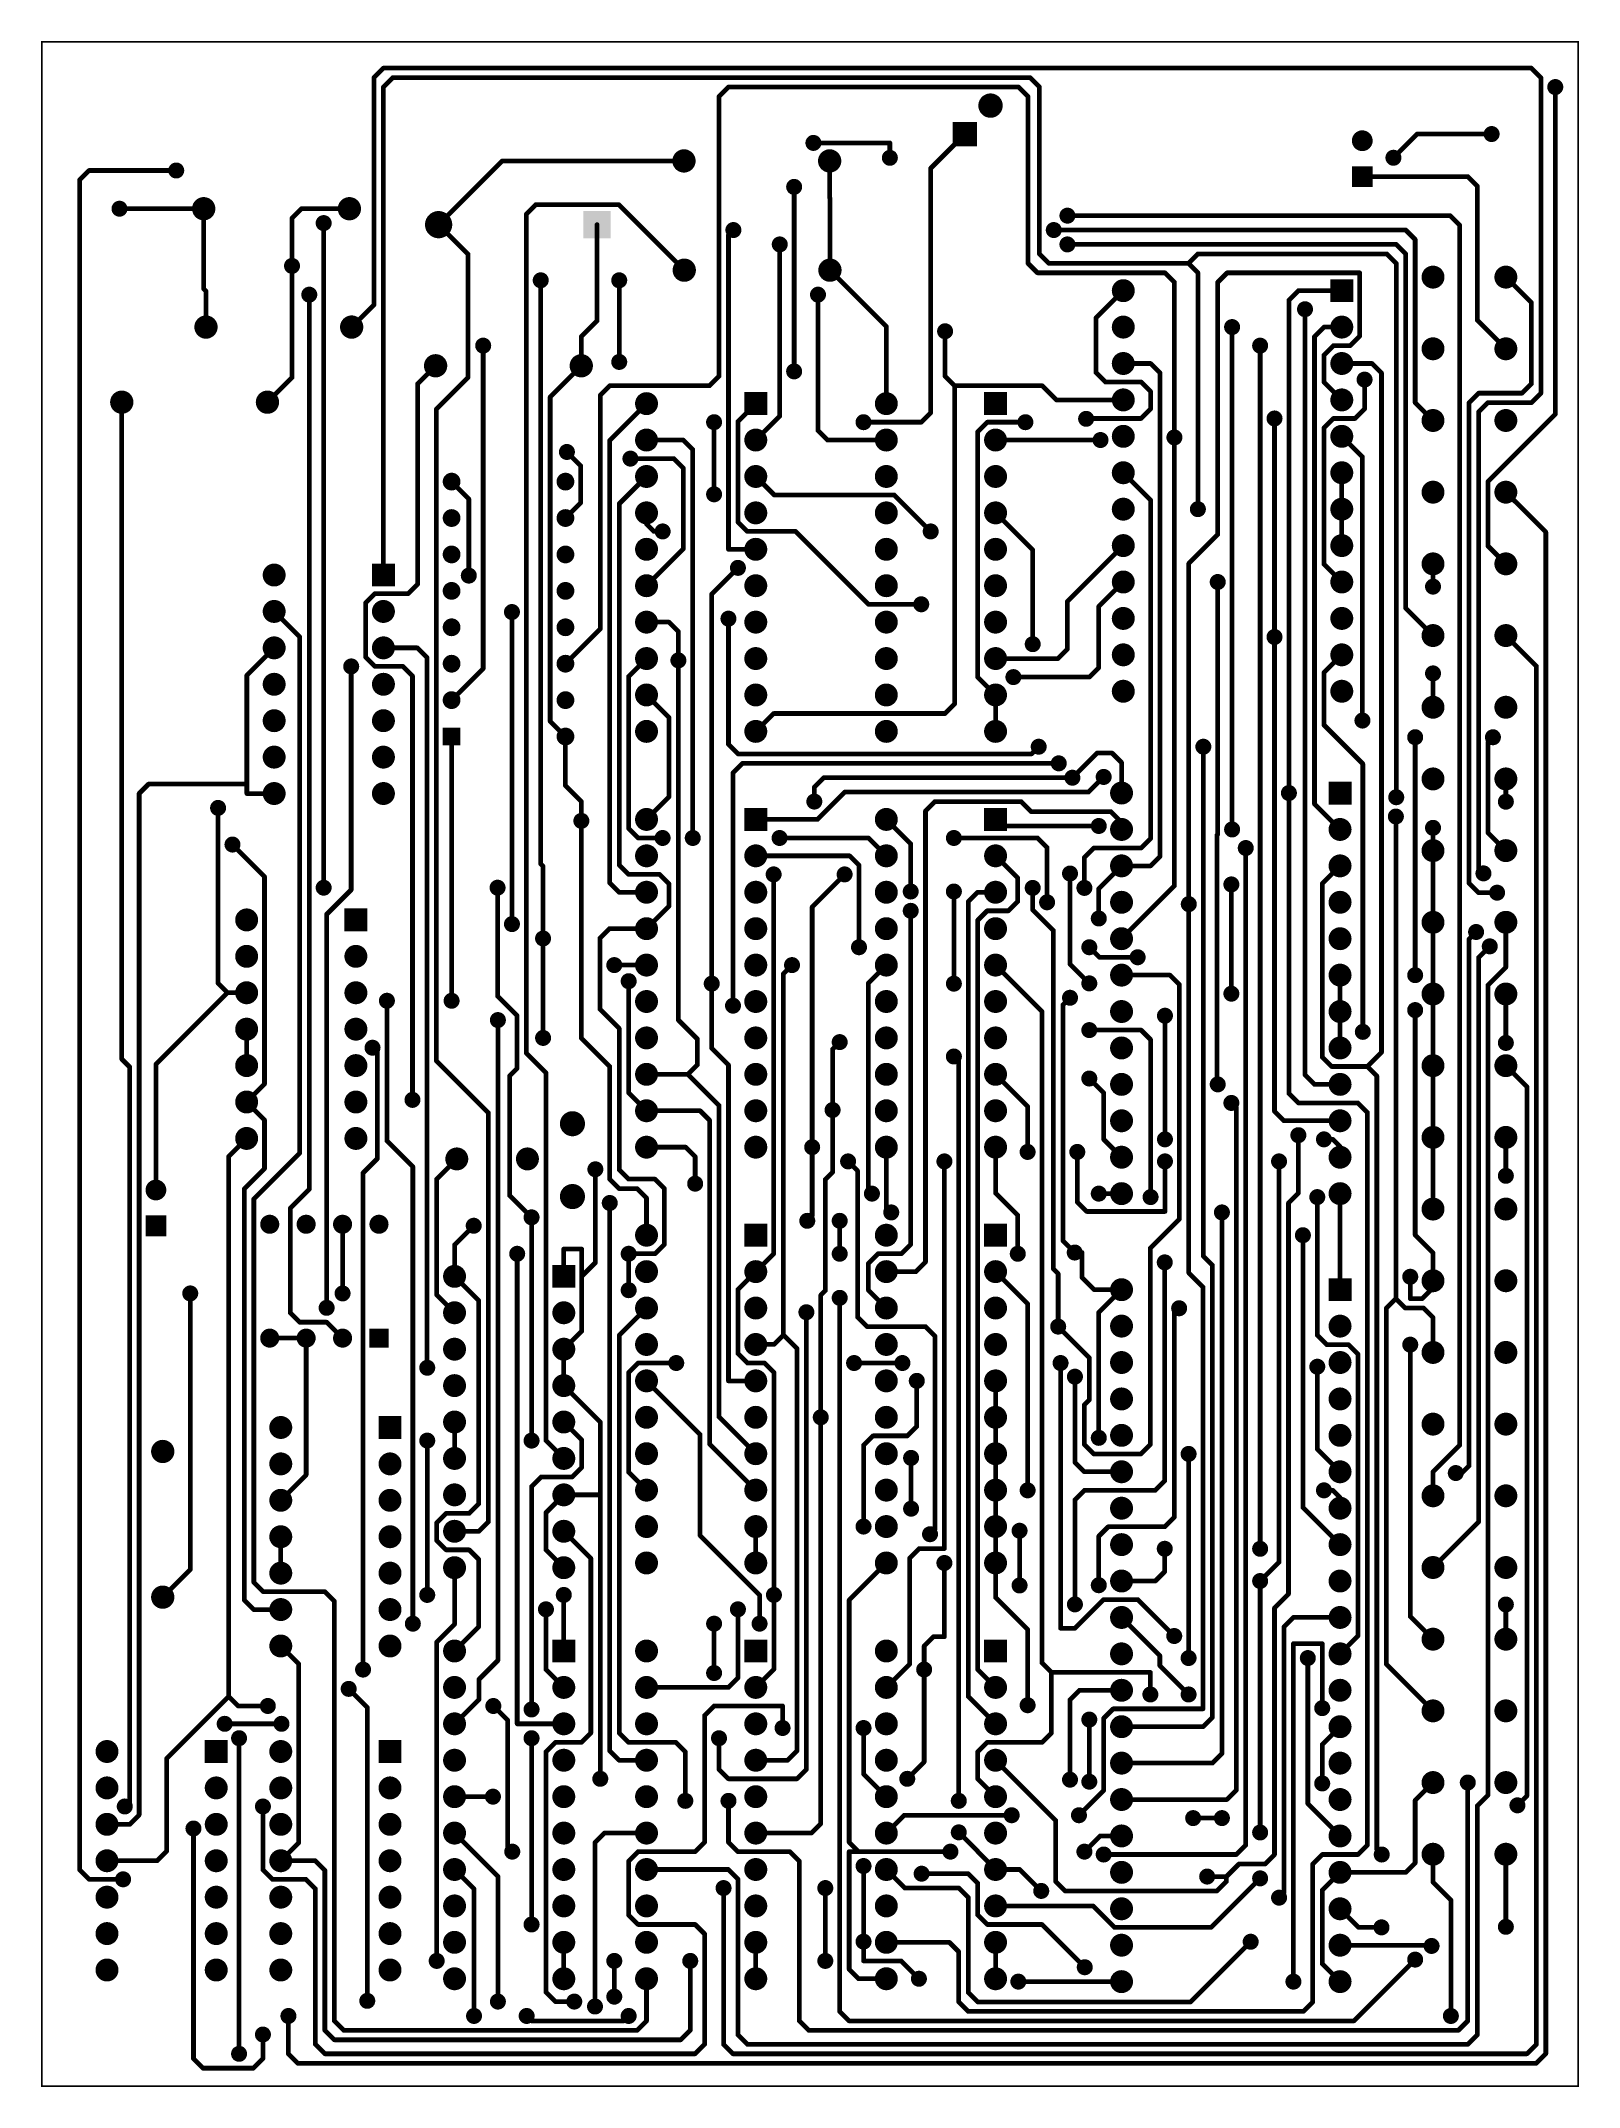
# Model space of a CAD drawing. Extents: x 0 to 107, y 0 to 143.
import ezdxf

# ---------------------------------------------------------------- set-up
doc = ezdxf.new("R2010")
doc.units = 0
for name, color, linetype in [('Board_Outline', 21, 'CONTINUOUS'), ('Bottom', 10, 'CONTINUOUS'), ('Bottom_Mask', 15, 'CONTINUOUS')]:
    doc.layers.add(name, color=color, linetype=linetype)

msp = doc.modelspace()

# ---------------------------------------------------------------- linework, layer by layer
at = {"layer": 'Board_Outline', "linetype": 'CONTINUOUS', "const_width": 0.12}
msp.add_lwpolyline([(107.1581, 142.5924), (0, 142.5924), (0, 0), (107.1581, 0), (107.1581, 142.5924)], dxfattribs=at)
at = {"layer": 'Bottom', "linetype": 'CONTINUOUS', "const_width": 0.33}
for points in [[(23.8276, 140.7552), (23.1677, 140.0952)], [(23.1677, 140.0952), (23.1677, 124.2489)], [(103.8951, 140.7552), (23.8276, 140.7552)], [(24.4878, 140.0952), (23.8277, 139.4351)], [(68.9189, 140.0952), (24.4878, 140.0952)], [(69.5789, 139.4352), (68.9189, 140.0952)], [(104.5551, 140.0952), (103.8951, 140.7552)], [(104.5551, 118.084), (104.5551, 140.0952)], [(23.8277, 139.4351), (23.8277, 105.4004)], [(47.8926, 139.4352), (47.2327, 138.7752)], [(47.2327, 138.7752), (47.2327, 119.2602)], [(68.124, 139.4352), (47.8926, 139.4352)], [(68.784, 138.7752), (68.124, 139.4352)], [(68.784, 127.139), (68.784, 138.7752)], [(69.5789, 127.799), (69.5789, 139.4352)], [(105.5581, 139.4352), (105.5581, 116.6198)], [(53.8188, 135.5397), (59.1488, 135.5397)], [(59.1488, 135.5397), (59.1488, 135.0102)], [(64.3689, 136.1402), (61.9983, 133.7695)], [(94.2707, 134.5022), (95.9254, 136.157)], [(95.9254, 136.157), (101.1194, 136.157)], [(32.1214, 134.2827), (27.6764, 129.8377)], [(44.7902, 134.2827), (32.1214, 134.2827)], [(54.9502, 131.7152), (54.9502, 134.2827)], [(59.1488, 135.0102), (59.1488, 135.0101)], [(59.1488, 135.0101), (59.1488, 134.5022)], [(59.1488, 134.5022), (59.1488, 134.5022)], [(2.6427, 132.955), (3.3027, 133.615)], [(2.6427, 15.0902), (2.6427, 132.955)], [(3.3027, 133.615), (9.3769, 133.615)], [(61.9983, 133.7695), (61.9983, 116.7202)], [(92.0977, 133.1914), (99.4564, 133.1914)], [(99.4564, 133.1914), (100.1164, 132.5314)], [(34.4547, 131.2327), (33.7947, 130.5727)], [(40.2394, 131.2327), (34.4547, 131.2327)], [(44.8094, 126.6627), (40.2394, 131.2327)], [(52.4728, 132.471), (52.4728, 119.6032)], [(54.9694, 131.696), (54.9502, 131.7152)], [(54.9694, 126.6627), (54.9694, 131.696)], [(100.1164, 132.5314), (100.1164, 123.174)], [(5.4202, 130.949), (11.2939, 130.9489)], [(11.2939, 130.9489), (11.2939, 125.3504)], [(17.4527, 130.2888), (18.1127, 130.9489)], [(17.4527, 126.96), (17.4527, 130.2888)], [(18.1127, 130.9489), (21.4539, 130.9489)], [(19.6597, 83.5932), (19.6597, 129.9459)], [(27.6764, 129.8377), (29.7315, 127.7826)], [(33.7947, 130.5727), (33.7947, 72.0553)], [(38.7264, 123.1219), (38.7264, 129.8377)], [(71.5337, 130.4651), (98.2264, 130.4651)], [(98.2264, 130.4651), (98.8864, 129.8051)], [(98.8864, 129.8051), (98.8864, 44.6975)], [(48.2357, 129.462), (47.8927, 129.119)], [(47.8927, 129.119), (47.8927, 107.1951)], [(48.2357, 129.462), (48.2357, 129.462)], [(51.4698, 128.459), (51.4698, 116.4873)], [(70.5819, 129.462), (95.1263, 129.462)], [(71.5337, 128.459), (94.4664, 128.459)], [(94.4664, 128.459), (95.1264, 127.799)], [(95.1263, 129.462), (95.7864, 128.802)], [(95.7864, 128.802), (95.7864, 117.424)], [(17.4527, 119.1689), (17.4527, 126.96)], [(29.7315, 127.7826), (29.7315, 119.1852)], [(69.444, 126.479), (68.784, 127.139)], [(70.2389, 127.139), (69.5789, 127.799)], [(79.9722, 127.139), (70.2389, 127.139)], [(80.6322, 127.799), (79.9722, 127.139)], [(79.9722, 127.139), (80.6322, 126.479)], [(93.8064, 127.799), (80.6322, 127.799)], [(94.4664, 127.139), (93.8064, 127.799)], [(94.4664, 89.9033), (94.4664, 127.139)], [(95.1264, 127.799), (95.1264, 103.084)], [(34.7977, 85.2453), (34.7977, 125.957)], [(40.2727, 125.957), (40.2727, 120.2632)], [(58.9014, 122.7307), (54.9694, 126.6627)], [(78.3351, 126.479), (69.444, 126.479)], [(78.9951, 125.819), (78.3351, 126.479)], [(78.9951, 114.997), (78.9951, 125.819)], [(80.6322, 126.479), (80.6322, 109.994)], [(82.0158, 125.819), (82.6758, 126.479)], [(82.0158, 108.2221), (82.0158, 125.819)], [(82.6758, 126.479), (91.914, 126.479)], [(91.914, 126.479), (91.914, 122.059)], [(102.1114, 126.1789), (103.8951, 124.3953)], [(11.2939, 125.3504), (11.4527, 125.1916)], [(11.4527, 125.1916), (11.4527, 122.6939)], [(18.6567, 124.954), (18.6567, 62.5567)], [(23.1677, 124.2489), (21.6127, 122.6939)], [(54.1358, 115.4751), (54.1358, 124.954)], [(75.4289, 125.2339), (73.5239, 123.3289)], [(87.6396, 125.2339), (86.9796, 124.5739)], [(86.9796, 124.5739), (86.9796, 90.1953)], [(90.6689, 125.2339), (87.6396, 125.2339)], [(103.8951, 124.3953), (103.8951, 118.744)], [(37.6269, 122.0224), (38.7264, 123.1219)], [(58.9014, 117.3551), (58.9014, 122.7307)], [(73.5239, 123.3289), (73.5239, 119.519)], [(83.0188, 122.694), (83.0188, 87.6553)], [(88.1039, 123.939), (88.1039, 70.5353)], [(88.7639, 122.0339), (89.4239, 122.6939)], [(89.4239, 122.6939), (90.6689, 122.6939)], [(100.1164, 123.174), (102.1114, 121.1789)], [(30.7857, 121.399), (30.7857, 98.8782)], [(37.6269, 119.9952), (37.6269, 122.0224)], [(63.0013, 119.2603), (63.0013, 122.402)], [(84.9736, 121.399), (84.9736, 37.4833)], [(88.7639, 89.439), (88.7639, 122.0339)], [(90.0839, 121.399), (89.4239, 120.739)], [(91.254, 121.399), (90.0839, 121.399)], [(91.914, 122.059), (91.254, 121.399)], [(27.4669, 119.9952), (26.2099, 118.7381)], [(35.4576, 117.8258), (37.6269, 119.9952)], [(75.4289, 120.1539), (77.332, 120.1539)], [(77.332, 120.1539), (77.9921, 119.4939)], [(89.4239, 120.739), (89.4239, 118.859)], [(92.7773, 120.1539), (90.6689, 120.1539)], [(93.4374, 119.4939), (92.7773, 120.1539)], [(15.7389, 117.4552), (17.4527, 119.1689)], [(26.2099, 118.7381), (26.2099, 104.7655)], [(29.7315, 119.1852), (27.5176, 116.9713)], [(39.6127, 118.6002), (38.9527, 117.9402)], [(46.5727, 118.6002), (39.6127, 118.6002)], [(47.2327, 119.2602), (46.5727, 118.6002)], [(63.6613, 118.6003), (63.0013, 119.2603)], [(69.772, 118.6003), (63.6613, 118.6003)], [(63.6613, 118.6003), (63.6613, 96.4002)], [(70.7583, 117.6139), (69.772, 118.6003)], [(73.5239, 119.519), (74.1839, 118.859)], [(74.1839, 118.859), (76.672, 118.859)], [(76.672, 118.859), (77.3321, 118.199)], [(77.9921, 119.4939), (77.9921, 85.7752)], [(89.4239, 118.859), (90.6689, 117.6139)], [(92.2569, 119.031), (92.2569, 116.979)], [(93.4374, 72.105), (93.4374, 119.4939)], [(103.8951, 118.744), (103.2351, 118.084)], [(5.5789, 71.638), (5.5789, 117.4552)], [(27.5176, 116.9713), (27.5176, 71.5233)], [(35.4576, 95.2003), (35.4576, 117.8258)], [(38.9527, 117.9402), (38.9527, 101.6452)], [(39.6127, 114.7901), (42.1777, 117.3551)], [(48.5527, 116.1102), (49.7977, 117.3552)], [(75.4289, 117.6139), (70.7583, 117.6139)], [(77.3321, 116.979), (76.6721, 116.319)], [(77.3321, 118.199), (77.3321, 116.979)], [(92.2569, 116.979), (91.5969, 116.319)], [(95.7864, 117.424), (97.0314, 116.1789)], [(100.2064, 118.084), (99.5464, 117.424)], [(99.5464, 117.424), (99.5464, 83.9051)], [(103.2351, 118.084), (100.2064, 118.084)], [(100.2064, 116.764), (100.8664, 117.424)], [(100.8664, 117.424), (103.8951, 117.424)], [(103.8951, 117.424), (104.5551, 118.084)], [(46.8897, 116.0602), (46.8897, 111.0302)], [(48.5527, 109.1002), (48.5527, 116.1102)], [(51.4698, 116.4873), (49.7977, 114.8152)], [(54.7958, 114.8151), (54.1358, 115.4751)], [(61.3383, 116.0602), (57.3134, 116.0602)], [(61.9983, 116.7202), (61.3383, 116.0602)], [(65.2764, 115.4002), (65.9364, 116.0602)], [(65.9364, 116.0602), (68.6022, 116.0602)], [(72.8625, 116.319), (72.8379, 116.2944)], [(72.8379, 116.2944), (72.8379, 116.2944)], [(76.6721, 116.319), (72.8625, 116.319)], [(85.9766, 116.319), (85.9766, 101.079)], [(90.0839, 116.319), (89.4239, 115.659)], [(89.4239, 115.659), (89.4239, 106.159)], [(91.5969, 116.319), (90.0839, 116.319)], [(100.2064, 84.934), (100.2064, 116.764)], [(105.5581, 116.6198), (100.8664, 111.9281)], [(39.6127, 83.9351), (39.6127, 114.7901)], [(42.1777, 114.8151), (44.7428, 114.8151)], [(44.7428, 114.8151), (45.4028, 114.1551)], [(45.4028, 114.1551), (45.4028, 87.0603)], [(58.9014, 114.8151), (54.7958, 114.8151)], [(65.2764, 98.2802), (65.2764, 115.4002)], [(66.5214, 114.8152), (73.8409, 114.8152)], [(78.9951, 83.7226), (78.9951, 114.997)], [(92.1097, 113.6332), (90.6689, 115.0739)], [(36.6239, 113.9833), (37.5877, 113.0195)], [(37.5877, 113.0195), (37.5877, 110.4402)], [(44.0828, 113.5202), (41.0548, 113.5202)], [(44.7428, 112.8602), (44.0828, 113.5202)], [(44.7428, 107.2202), (44.7428, 112.8602)], [(92.1097, 95.2509), (92.1097, 113.6332)], [(28.5827, 111.9152), (29.7827, 110.7152)], [(42.1777, 112.2751), (40.2727, 110.3701)], [(51.0927, 110.9802), (49.7977, 112.2752)], [(77.3321, 110.6308), (75.4289, 112.5339)], [(90.6689, 112.5339), (90.6689, 109.9939)], [(100.8664, 111.9281), (100.8664, 107.424)], [(104.8981, 108.3923), (102.1114, 111.1789)], [(29.7827, 110.7152), (29.7827, 105.3603)], [(37.5877, 110.4402), (36.5227, 109.3752)], [(40.2727, 110.3701), (40.2727, 85.1801)], [(42.1777, 108.9482), (42.1777, 109.7352)], [(59.4583, 110.9802), (51.0927, 110.9802)], [(61.9983, 108.4402), (59.4583, 110.9802)], [(66.5214, 109.7352), (69.1124, 107.1442)], [(77.3321, 87.0203), (77.3321, 110.6308)], [(90.6689, 109.9939), (90.6689, 107.4539)], [(42.6857, 108.4402), (42.1777, 108.9482)], [(43.3006, 108.4402), (42.6857, 108.4402)], [(49.2127, 108.4402), (48.5527, 109.1002)], [(52.5764, 108.4402), (49.2127, 108.4402)], [(57.6564, 103.3602), (52.5764, 108.4402)], [(104.8981, 2.2602), (104.8981, 108.3923)], [(42.1777, 104.6551), (44.7428, 107.2202)], [(47.8927, 107.1951), (49.7977, 107.1951)], [(69.1124, 107.1442), (69.1124, 100.5782)], [(71.5292, 103.5542), (75.4289, 107.4539)], [(79.9981, 106.2044), (82.0158, 108.2221)], [(100.8664, 107.424), (102.1114, 106.1789)], [(48.5527, 105.9002), (46.7254, 104.0729)], [(79.9981, 82.4483), (79.9981, 106.2044)], [(89.4239, 106.159), (90.6689, 104.9139)], [(97.0314, 106.1789), (97.0315, 104.5909)], [(23.2427, 104.1055), (22.5827, 103.4455)], [(25.5499, 104.1055), (23.2427, 104.1055)], [(26.2099, 104.7655), (25.5499, 104.1055)], [(46.7254, 104.0729), (46.7254, 76.9002)], [(75.4289, 104.9139), (73.7195, 103.2045)], [(82.0158, 87.3181), (82.0158, 104.9139)], [(17.9876, 101.0805), (16.2077, 102.8604)], [(22.5827, 103.4455), (22.5827, 99.6855)], [(32.7917, 81.0532), (32.7917, 102.8203)], [(61.3383, 103.3602), (57.6564, 103.3602)], [(71.5292, 100.2352), (71.5292, 103.5542)], [(73.7195, 103.2045), (73.7195, 98.9402)], [(95.1264, 103.084), (97.0314, 101.1789)], [(38.9527, 101.6452), (36.5227, 99.2152)], [(42.1777, 102.1152), (43.7398, 102.1152)], [(43.7398, 102.1152), (44.3998, 101.4552)], [(44.3998, 101.4552), (44.3998, 99.4482)], [(47.8927, 93.5863), (47.8927, 102.3572)], [(104.2381, 99.0523), (102.1114, 101.1789)], [(14.3027, 98.4154), (16.2077, 100.3204)], [(17.9876, 65.0876), (17.9876, 101.0805)], [(26.1976, 100.3204), (23.8277, 100.3204)], [(26.8576, 99.6604), (26.1976, 100.3204)], [(70.8692, 99.5751), (71.5292, 100.2352)], [(85.9766, 101.079), (85.9766, 67.9953)], [(90.6689, 99.8339), (89.4239, 98.5889)], [(14.3027, 90.8205), (14.3027, 98.4154)], [(21.5797, 99.0255), (21.5797, 83.4462)], [(22.5827, 99.6855), (23.2427, 99.0255)], [(23.2427, 99.0255), (25.1946, 99.0255)], [(25.1946, 99.0255), (25.8546, 98.3655)], [(25.8546, 98.3655), (25.8546, 68.7945)], [(26.8576, 50.1352), (26.8576, 99.6604)], [(30.7857, 98.8782), (28.5827, 96.6752)], [(42.1777, 99.5751), (40.9327, 98.3301)], [(40.9327, 98.3301), (40.9327, 87.7201)], [(44.3998, 99.4482), (44.3998, 74.3615)], [(66.5214, 99.5751), (70.8692, 99.5751)], [(73.7195, 98.9402), (73.0595, 98.2802)], [(89.4239, 98.5889), (89.4239, 94.9438)], [(97.0314, 96.1789), (97.0315, 98.539)], [(104.2381, 2.9202), (104.2381, 99.0523)], [(43.7398, 95.473), (42.1777, 97.0351)], [(66.5214, 97.0351), (65.2764, 98.2802)], [(66.5214, 94.4952), (66.5214, 97.0351)], [(73.0595, 98.2802), (67.7665, 98.2802)], [(43.7398, 89.9172), (43.7398, 95.473)], [(51.0427, 95.7402), (49.7977, 94.4952)], [(63.0013, 95.7402), (51.0427, 95.7402)], [(63.6613, 96.4002), (63.0013, 95.7402)], [(28.5827, 94.1352), (28.5827, 75.7063)], [(36.5227, 94.1352), (35.4576, 95.2003)], [(36.5227, 90.7102), (36.5227, 94.1352)], [(89.4239, 94.9438), (92.1356, 92.2321)], [(95.7864, 77.4952), (95.7864, 94.087)], [(101.2094, 94.087), (100.8664, 93.744)], [(101.2094, 94.087), (101.2094, 94.087)], [(48.5527, 92.9263), (47.8927, 93.5863)], [(69.0289, 92.9263), (48.5527, 92.9263)], [(69.5296, 93.427), (69.0289, 92.9263)], [(73.5963, 92.9811), (71.8785, 91.2633)], [(74.6477, 92.9811), (73.5963, 92.9811)], [(75.3077, 92.3211), (74.6477, 92.9811)], [(81.0128, 93.427), (81.0128, 57.9001)], [(100.8664, 93.744), (100.8664, 87.424)], [(48.8697, 92.2663), (48.2097, 91.6063)], [(48.2097, 91.6063), (48.2097, 75.3633)], [(70.9267, 92.2663), (48.8697, 92.2663)], [(54.5408, 91.2633), (53.8808, 90.6033)], [(71.8785, 91.2633), (54.5408, 91.2633)], [(74.0626, 91.3181), (73.0048, 90.2603)], [(75.3077, 90.1952), (75.3077, 92.3211)], [(92.1356, 92.2321), (92.1356, 73.5381)], [(102.1114, 91.1789), (102.1115, 89.5909)], [(6.7902, 90.1605), (7.4502, 90.8205)], [(6.7902, 18.9252), (6.7902, 90.1605)], [(7.4502, 90.8205), (14.3027, 90.8205)], [(14.3027, 90.8205), (14.3027, 90.1604)], [(14.3027, 90.1604), (16.2077, 90.1604)], [(37.6327, 89.6002), (36.5227, 90.7102)], [(42.1777, 88.3551), (43.7398, 89.9172)], [(53.8808, 90.6033), (53.8808, 89.6003)], [(56.0014, 90.2603), (54.0963, 88.3552)], [(73.0048, 90.2603), (56.0014, 90.2603)], [(86.9796, 90.1953), (86.9796, 69.2403)], [(12.2967, 76.9252), (12.2967, 89.1575)], [(37.6327, 88.2542), (37.6327, 89.6002)], [(54.0963, 88.3552), (49.7977, 88.3552)], [(58.9014, 88.3551), (60.6044, 86.6522)], [(62.2934, 89.6003), (61.6334, 88.9403)], [(61.6334, 88.9403), (61.6334, 57.4752)], [(68.3089, 89.6003), (62.2934, 89.6003)], [(66.9793, 87.8973), (66.5214, 88.3552)], [(66.5214, 88.3552), (66.5214, 88.3552)], [(69.0089, 88.9003), (68.3089, 89.6003)], [(74.5576, 88.9003), (69.0089, 88.9003)], [(75.3077, 88.1502), (74.5576, 88.9003)], [(90.5477, 87.6552), (88.7639, 89.439)], [(94.4404, 54.9339), (94.4404, 88.5573)], [(37.6327, 73.1024), (37.6327, 88.2542)], [(40.9327, 87.7201), (41.5927, 87.0602)], [(41.5927, 87.0602), (43.3006, 87.0602)], [(51.4572, 87.0603), (57.6563, 87.0603)], [(57.6563, 87.0603), (58.9014, 85.8151)], [(69.4547, 87.0603), (63.6134, 87.0603)], [(73.7196, 87.8973), (66.9793, 87.8973)], [(70.1147, 86.4002), (69.4547, 87.0603)], [(75.3077, 87.6552), (75.3077, 88.1502)], [(75.3077, 87.6552), (75.3077, 87.6552)], [(76.672, 86.3603), (77.3321, 87.0203)], [(81.9646, 87.2669), (82.0158, 87.3181)], [(81.9646, 69.9264), (81.9646, 87.2669)], [(97.0314, 86.1789), (97.0315, 87.767)], [(100.8664, 87.424), (102.1114, 86.1789)], [(13.2997, 86.6022), (15.5327, 84.3692)], [(56.3364, 85.8152), (49.7977, 85.8152)], [(56.9964, 85.1552), (56.3364, 85.8152)], [(60.6044, 86.6522), (60.6044, 83.3262)], [(68.0706, 84.266), (66.5214, 85.8152)], [(70.1147, 82.5752), (70.1147, 86.4002)], [(72.7166, 85.7003), (73.3766, 86.3603)], [(72.7166, 83.5782), (72.7166, 85.7003)], [(73.3766, 86.3603), (76.672, 86.3603)], [(77.9921, 85.7752), (77.3321, 85.1152)], [(83.9706, 16.8203), (83.9706, 86.3603)], [(97.0314, 81.1789), (97.0314, 86.1789)], [(15.5327, 84.3692), (15.5327, 69.8902)], [(34.9627, 85.0803), (34.7977, 85.2453)], [(34.9627, 80.0502), (34.9627, 85.0803)], [(40.2727, 85.1801), (40.9327, 84.5202)], [(40.9327, 84.5202), (43.0798, 84.5202)], [(43.0798, 84.5202), (43.7398, 83.8602)], [(51.0428, 58.0603), (51.0428, 84.5203)], [(53.7306, 82.2573), (55.9934, 84.5202)], [(56.9964, 79.4402), (56.9964, 85.1552)], [(68.0706, 82.6403), (68.0706, 84.266)], [(71.7136, 84.5812), (71.7136, 78.2646)], [(75.3077, 85.1152), (73.7196, 83.5271)], [(77.3321, 85.1152), (75.3077, 85.1152)], [(90.5477, 85.1152), (89.3026, 83.8701)], [(100.5494, 84.591), (100.2064, 84.934)], [(100.5494, 84.591), (100.5494, 84.591)], [(21.5797, 83.4462), (19.8677, 81.7342)], [(31.7887, 83.5932), (31.7887, 76.0363)], [(40.2727, 83.2751), (39.6127, 83.9351)], [(42.1777, 83.2751), (40.2727, 83.2751)], [(43.7398, 83.8602), (43.7398, 82.2973)], [(63.6134, 83.3262), (63.6134, 76.9002)], [(64.6164, 82.6152), (65.2764, 83.2752)], [(64.6164, 27.1802), (64.6164, 82.6152)], [(65.2764, 83.2752), (66.5214, 83.2752)], [(67.4105, 81.9803), (68.0706, 82.6403)], [(69.1117, 83.5782), (69.1117, 82.0437)], [(73.7196, 83.5271), (73.7196, 81.4461)], [(75.3077, 80.0352), (78.9951, 83.7226)], [(82.9676, 83.8203), (82.9676, 76.2003)], [(89.3026, 83.8701), (89.3026, 71.7803)], [(99.5464, 83.9051), (100.2064, 83.2451)], [(100.2064, 83.2451), (101.5012, 83.2451)], [(19.8677, 81.7342), (19.8677, 54.2907)], [(43.7398, 82.2973), (42.1777, 80.7352)], [(53.7306, 65.4952), (53.7306, 82.2573)], [(60.6044, 81.9802), (60.6044, 58.7202)], [(65.2764, 81.3202), (65.9364, 81.9803)], [(65.2764, 29.0602), (65.2764, 81.3202)], [(65.9364, 81.9803), (67.4105, 81.9803)], [(69.1117, 82.0437), (70.5583, 80.5971)], [(79.9981, 56.7319), (79.9981, 82.4483)], [(34.9627, 73.1153), (34.9627, 80.0502)], [(39.5867, 80.7352), (38.9267, 80.0752)], [(38.9267, 80.0752), (38.9267, 75.1179)], [(42.1777, 80.7352), (39.5867, 80.7352)], [(70.5583, 80.5971), (70.5583, 56.9915)], [(97.0314, 76.1789), (97.0314, 81.1789)], [(100.0367, 80.5042), (99.5464, 80.0139)], [(99.5464, 80.0139), (99.5464, 43.275)], [(102.1114, 81.1789), (102.1114, 78.0466)], [(73.7594, 78.7403), (73.0596, 79.4401)], [(76.4306, 78.7403), (73.7594, 78.7403)], [(100.9885, 79.5012), (100.2064, 78.7191)], [(100.2064, 78.7191), (100.2064, 39.3538)], [(12.9567, 76.2652), (12.2967, 76.9252)], [(42.1777, 78.1951), (39.9297, 78.1952)], [(40.9327, 77.0722), (40.9327, 69.2801)], [(46.7254, 76.9002), (46.7254, 72.4039)], [(51.7246, 77.5945), (52.3253, 78.1951)], [(51.7246, 52.3952), (51.7246, 77.5945)], [(58.9014, 78.1951), (57.6564, 76.9501)], [(57.6564, 76.9501), (57.6564, 62.4972)], [(69.7596, 74.957), (66.5214, 78.1951)], [(71.7136, 78.2646), (73.0595, 76.9187)], [(78.6781, 77.4952), (75.3077, 77.4952)], [(79.3381, 76.8352), (78.6781, 77.4952)], [(90.5477, 77.4952), (90.5477, 74.9552)], [(102.1114, 78.0466), (100.8664, 76.8015)], [(7.9602, 71.2686), (12.9567, 76.2652)], [(12.9567, 76.2652), (14.2877, 76.2652)], [(24.0697, 65.9479), (24.0697, 75.7063)], [(31.7887, 76.0363), (33.1347, 74.6903)], [(71.7136, 75.9157), (71.2183, 75.4204)], [(79.3381, 60.4828), (79.3381, 76.8352)], [(97.0314, 71.1789), (97.0314, 76.1789)], [(100.8664, 76.8015), (100.8664, 20.309)], [(102.1114, 76.1789), (102.1115, 72.767)], [(31.8106, 74.3603), (31.8106, 29.6951)], [(33.1347, 74.6903), (33.1347, 70.9656)], [(38.9267, 75.1179), (40.2727, 73.7719)], [(44.3998, 74.3615), (45.7224, 73.0389)], [(69.7596, 29.5203), (69.7596, 74.957)], [(71.2183, 75.4204), (71.2183, 58.9717)], [(78.3351, 66.0403), (78.3351, 74.6633)], [(90.5477, 74.9552), (90.5477, 72.4152)], [(95.7864, 75.056), (95.7864, 59.3665)], [(14.2877, 71.1852), (14.2877, 73.7252)], [(39.6127, 71.1224), (37.6327, 73.1024)], [(40.2727, 73.7719), (40.2727, 63.9262)], [(45.7224, 73.0389), (45.7224, 71.2351)], [(55.6504, 72.8232), (55.1554, 72.3282)], [(76.6721, 73.6603), (73.0596, 73.6603)], [(77.3321, 73.0003), (76.6721, 73.6603)], [(77.3321, 62.0132), (77.3321, 73.0003)], [(6.1302, 71.0868), (5.5789, 71.638)], [(7.9602, 62.5077), (7.9602, 71.2686)], [(23.4097, 72.0872), (23.0667, 72.4302)], [(23.0667, 72.4302), (23.0667, 72.4302)], [(23.4097, 64.7011), (23.4097, 72.0872)], [(27.5176, 71.5233), (31.1506, 67.8903)], [(33.7947, 72.0553), (35.1626, 70.6874)], [(45.7224, 71.2351), (45.0624, 70.5751)], [(46.7254, 72.4039), (47.8927, 71.2366)], [(47.8927, 71.2366), (47.8927, 49.1951)], [(55.1554, 72.3282), (55.1554, 68.0863)], [(63.9564, 71.4772), (63.6134, 71.8202)], [(63.6134, 71.8202), (63.6134, 71.8202)], [(63.9564, 19.9032), (63.9564, 71.4772)], [(89.3026, 71.7803), (89.9626, 71.1203)], [(92.4527, 71.1203), (93.4374, 72.105)], [(6.1302, 19.8532), (6.1302, 71.0868)], [(15.5327, 69.8902), (14.2877, 68.6452)], [(33.1347, 70.9656), (32.6257, 70.4567)], [(32.6257, 70.4567), (32.6257, 62.134)], [(35.1626, 70.6874), (35.1626, 45.0303)], [(39.6127, 63.2662), (39.6127, 71.1224)], [(42.1777, 70.5751), (45.0624, 70.5751)], [(45.0624, 70.5751), (47.2327, 68.4048)], [(68.7566, 68.34), (66.5214, 70.5751)], [(73.0596, 70.2832), (74.0626, 69.2802)], [(82.0158, 69.8752), (81.9646, 69.9264)], [(82.0158, 69.8752), (82.0158, 69.8752)], [(88.1039, 70.5353), (88.764, 69.8752)], [(88.764, 69.8752), (90.5477, 69.8752)], [(89.9626, 71.1203), (92.4527, 71.1203)], [(92.4527, 71.1203), (93.1127, 70.4602)], [(93.1127, 70.4602), (93.1127, 16.5033)], [(97.0314, 66.1789), (97.0314, 71.1789)], [(103.5781, 69.7123), (102.1114, 71.1789)], [(14.2877, 68.6452), (15.5327, 67.4002)], [(40.9327, 69.2801), (42.1777, 68.0351)], [(47.2327, 68.4048), (47.2327, 46.6802)], [(68.7566, 65.1633), (68.7566, 68.34)], [(74.0626, 69.2802), (74.0626, 66.0403)], [(82.9676, 68.5803), (82.9676, 68.5803)], [(82.9676, 68.5803), (83.3106, 68.2373)], [(86.9796, 69.2403), (87.6396, 68.5803)], [(87.6396, 68.5803), (91.7927, 68.5803)], [(91.7927, 68.5803), (92.4527, 67.9203)], [(103.5781, 20.2509), (103.5781, 69.7123)], [(15.5327, 67.4002), (15.5327, 63.9956)], [(31.1506, 67.8903), (31.1506, 39.3652)], [(42.1777, 68.0351), (45.9127, 68.0351)], [(45.9127, 68.0351), (46.5727, 67.3752)], [(46.5727, 67.3752), (46.5727, 44.8001)], [(55.1554, 68.0863), (55.1554, 63.7544)], [(83.3106, 68.2373), (83.3106, 20.6553)], [(85.9766, 67.9953), (86.6367, 67.3352)], [(86.6367, 67.3352), (90.5477, 67.3352)], [(92.4527, 67.9203), (92.4527, 16.8203)], [(14.2877, 66.1052), (13.0427, 64.8602)], [(25.8796, 64.138), (24.0697, 65.9479)], [(42.1777, 65.4952), (44.9097, 65.4952)], [(44.9097, 65.4952), (45.5697, 64.8352)], [(53.7306, 60.7012), (53.7306, 65.4952)], [(58.9014, 61.2861), (58.9014, 65.4952)], [(66.5214, 62.2961), (66.5214, 65.4952)], [(74.0626, 66.0403), (75.3077, 64.7952)], [(87.6395, 66.3322), (87.6395, 62.2873)], [(89.4248, 66.0403), (90.0397, 66.0403)], [(90.0397, 66.0403), (90.5477, 65.5322)], [(90.5477, 65.5322), (90.5477, 64.7952)], [(97.0314, 61.1789), (97.0314, 66.1789)], [(102.1114, 66.1789), (102.1114, 63.5003)], [(13.0427, 64.8602), (13.0427, 27.1802)], [(14.7877, 61.8876), (17.9876, 65.0876)], [(22.4077, 63.6991), (23.4097, 64.7011)], [(25.8796, 32.2602), (25.8796, 64.138)], [(28.9447, 64.6752), (27.5426, 63.2731)], [(45.5697, 64.8352), (45.5697, 62.9492)], [(56.2354, 64.5033), (56.8954, 63.8433)], [(62.9534, 64.5033), (62.9534, 37.4981)], [(72.2213, 61.6702), (72.2213, 65.1633)], [(78.3351, 64.5033), (78.3351, 61.0102)], [(86.2936, 64.5033), (86.2936, 36.555)], [(90.5477, 64.7952), (90.5477, 64.7952)], [(15.5327, 63.9956), (14.1277, 62.5906)], [(22.4077, 29.0602), (22.4077, 63.6991)], [(27.5426, 63.2731), (27.5426, 55.1903)], [(38.6097, 57.4422), (38.6097, 63.9522)], [(40.2726, 62.6062), (39.6127, 63.2662)], [(40.2727, 63.9262), (40.9327, 63.2662)], [(40.9327, 63.2662), (42.7628, 63.2662)], [(42.7628, 63.2662), (43.4228, 62.6062)], [(55.1554, 63.7544), (54.6474, 63.2464)], [(54.6474, 63.2464), (54.6474, 55.4876)], [(56.8954, 63.8433), (56.8954, 53.6402)], [(14.1277, 62.5906), (14.1277, 33.9053)], [(14.7877, 35.1503), (14.7877, 61.8876)], [(18.6567, 62.5567), (17.3277, 61.2277)], [(17.3277, 61.2277), (17.3277, 53.9476)], [(32.6257, 62.134), (34.1596, 60.6002)], [(39.6127, 61.6032), (39.6127, 23.3952)], [(41.5177, 62.6062), (40.2726, 62.6062)], [(42.1777, 61.9462), (41.5177, 62.6062)], [(42.1777, 59.3551), (42.1777, 61.9462)], [(43.4228, 62.6062), (43.4228, 58.7202)], [(57.6564, 62.4972), (57.8984, 62.2552)], [(57.8984, 62.2552), (57.8984, 62.2552)], [(59.2444, 60.9432), (58.9014, 61.2861)], [(68.0706, 60.747), (66.5214, 62.2961)], [(72.8813, 61.0102), (72.2213, 61.6702)], [(75.3077, 62.2552), (73.7196, 62.2552)], [(87.6395, 62.2873), (86.9536, 61.6014)], [(86.9536, 61.6014), (86.9536, 34.3322)], [(88.9596, 52.3803), (88.9596, 62.0132)], [(90.5477, 62.2552), (90.5477, 55.5552)], [(20.9777, 55.2937), (20.9777, 60.1177)], [(28.7877, 58.6772), (30.1257, 60.0152)], [(34.1596, 60.6002), (34.1596, 45.0302)], [(53.3876, 60.3582), (53.7306, 60.7012)], [(53.3876, 60.3582), (53.3876, 60.3582)], [(55.6505, 58.0602), (55.6505, 60.3582)], [(59.2444, 60.9432), (59.2444, 60.9432)], [(68.0706, 58.0602), (68.0706, 60.747)], [(78.3351, 61.0102), (72.8813, 61.0102)], [(77.3186, 58.4633), (79.3381, 60.4828)], [(82.3076, 60.9432), (82.3076, 23.1953)], [(28.7877, 56.4852), (28.7877, 58.6772)], [(36.4077, 56.4852), (36.4077, 58.3902)], [(36.4077, 58.3902), (37.6527, 58.3902)], [(37.6527, 58.3902), (37.6527, 56.4852)], [(43.4228, 58.7202), (42.7628, 58.0602)], [(60.6044, 58.7202), (59.9444, 58.0602)], [(71.2183, 58.9717), (72.0436, 58.1464)], [(77.3186, 44.7603), (77.3186, 58.4633)], [(87.9566, 59.3551), (87.9566, 40.3663)], [(95.7864, 59.3665), (97.0314, 58.1214)], [(33.1566, 25.2752), (33.1566, 58.0602)], [(37.6527, 56.4852), (38.6097, 57.4422)], [(40.9326, 58.0602), (40.9326, 55.5202)], [(42.7628, 58.0602), (40.9326, 58.0602)], [(49.7977, 56.8152), (51.0428, 58.0603)], [(58.3164, 58.0602), (57.6564, 57.4002)], [(57.6564, 57.4002), (57.6564, 55.5202)], [(59.9444, 58.0602), (58.3164, 58.0602)], [(61.6334, 57.4752), (60.9733, 56.8151)], [(70.5583, 56.9915), (70.8886, 56.6612)], [(72.0436, 58.1464), (72.5516, 58.1464)], [(72.5516, 58.1464), (72.5516, 56.4056)], [(78.3216, 42.2203), (78.3216, 57.4603)], [(81.0128, 57.9001), (81.6476, 57.2653)], [(81.6476, 57.2653), (81.6476, 25.7353)], [(97.0314, 58.1214), (97.0314, 56.1789)], [(30.4687, 54.8042), (28.7877, 56.4852)], [(37.6527, 52.6502), (37.6527, 56.4852)], [(48.5527, 55.5702), (49.7977, 56.8152)], [(48.5527, 51.1002), (48.5527, 55.5702)], [(57.6564, 55.5202), (58.9014, 54.2751)], [(60.9733, 56.8151), (58.9014, 56.8151)], [(68.7566, 54.58), (66.5214, 56.8152)], [(70.8886, 56.6612), (70.8886, 52.9802)], [(72.5516, 56.4056), (73.402, 55.5552)], [(73.402, 55.5552), (75.3077, 55.5552)], [(75.3077, 55.5552), (73.7196, 53.9671)], [(80.9876, 55.7424), (79.9981, 56.7319)], [(80.9876, 26.3203), (80.9876, 55.7424)], [(95.4434, 54.9339), (95.4434, 56.4573)], [(97.0314, 55.6839), (96.2814, 54.9339)], [(97.0314, 56.1789), (97.0314, 55.6839)], [(97.0314, 56.1789), (97.0314, 56.1789)], [(10.3535, 55.2937), (10.3535, 36.0285)], [(27.5426, 55.1903), (28.7877, 53.9452)], [(30.4687, 40.6102), (30.4687, 54.8042)], [(40.2727, 52.3701), (42.1777, 54.2751)], [(54.6474, 55.4876), (54.3304, 55.1706)], [(54.3304, 55.1706), (54.3304, 46.6552)], [(55.6504, 5.2171), (55.6504, 54.9862)], [(68.7566, 41.5603), (68.7566, 54.58)], [(79.3246, 54.2603), (78.9816, 53.9173)], [(79.3246, 54.2603), (79.3246, 54.2603)], [(94.4404, 54.9339), (93.7804, 54.2739)], [(93.7804, 54.2739), (93.7804, 29.43)], [(95.1004, 54.2739), (94.4404, 54.9339)], [(96.3714, 54.2739), (95.1004, 54.2739)], [(96.2814, 54.9339), (95.4434, 54.9339)], [(97.0314, 53.6138), (96.3714, 54.2739)], [(17.3277, 53.9476), (17.9877, 53.2877)], [(17.9877, 53.2877), (19.8677, 53.2877)], [(19.8677, 53.2877), (20.9777, 52.1777)], [(36.4077, 51.4052), (37.6527, 52.6502)], [(53.3274, 53.9832), (53.3274, 22.1002)], [(56.8954, 53.6402), (57.5554, 52.9802)], [(57.5554, 52.9802), (61.6334, 52.9802)], [(61.6334, 52.9802), (62.2934, 52.3202)], [(70.8886, 52.9802), (73.0596, 50.8091)], [(73.7196, 53.9671), (73.7196, 45.2215)], [(78.9816, 53.9173), (78.9816, 39.6803)], [(97.0314, 51.1789), (97.0314, 53.6138)], [(18.4377, 52.1777), (15.8977, 52.1777)], [(18.4377, 42.6352), (18.4377, 52.1777)], [(36.4077, 48.8652), (36.4077, 51.4052)], [(40.2727, 24.6402), (40.2727, 52.3701)], [(51.0646, 51.7352), (49.7977, 51.7352)], [(51.7246, 52.3952), (51.0646, 51.7352)], [(52.6674, 51.4524), (51.7246, 52.3952)], [(52.6674, 23.3952), (52.6674, 51.4524)], [(62.2934, 52.3202), (62.2934, 38.8442)], [(89.6196, 51.7203), (88.9596, 52.3803)], [(91.1327, 51.7203), (89.6196, 51.7203)], [(91.7927, 51.0603), (91.1327, 51.7203)], [(95.4434, 51.7203), (95.4434, 32.767)], [(26.8826, 50.1102), (26.8576, 50.1352)], [(26.8826, 50.1102), (26.8826, 50.1102)], [(41.5927, 50.4402), (40.9327, 49.7802)], [(44.2496, 50.4402), (41.5927, 50.4402)], [(49.2127, 50.4402), (48.5527, 51.1002)], [(50.4047, 50.4402), (49.2127, 50.4402)], [(51.0647, 49.7801), (50.4047, 50.4402)], [(56.6534, 50.4402), (60.0244, 50.4402)], [(71.0536, 50.4402), (71.0536, 31.9432)], [(73.0596, 50.8091), (73.0596, 47.8813)], [(88.9596, 50.1833), (88.9596, 44.4433)], [(91.7927, 31.4002), (91.7927, 51.0603)], [(38.9527, 46.3202), (36.4077, 48.8652)], [(40.9327, 49.7802), (40.9327, 42.8201)], [(45.9127, 45.4601), (42.1777, 49.1951)], [(47.8927, 49.1951), (49.7977, 49.1951)], [(51.0647, 34.2662), (51.0647, 49.7801)], [(61.0273, 46.0202), (61.0273, 49.1952)], [(66.5214, 49.1951), (66.5214, 46.6551)], [(72.0566, 49.4884), (72.0566, 43.5153)], [(73.0596, 47.8813), (72.7166, 47.5383)], [(72.7166, 47.5383), (72.7166, 44.7603)], [(28.7877, 46.3252), (28.7877, 43.7852)], [(37.6527, 45.0802), (36.4077, 46.3252)], [(38.9527, 41.2451), (38.9527, 46.3202)], [(47.2327, 46.6802), (49.7977, 44.1152)], [(54.3304, 46.6552), (54.3304, 18.3152)], [(60.3673, 45.3602), (61.0273, 46.0202)], [(66.5214, 46.6551), (66.5214, 44.1152)], [(26.8826, 34.2662), (26.8826, 45.0302)], [(35.1626, 45.0303), (36.4077, 43.7852)], [(37.6527, 43.1502), (37.6527, 45.0802)], [(45.9127, 38.4152), (45.9127, 45.4601)], [(46.5727, 44.8001), (49.7977, 41.5751)], [(57.3134, 44.7001), (57.9734, 45.3602)], [(57.3134, 39.0352), (57.3134, 44.7001)], [(57.9734, 45.3602), (60.3673, 45.3602)], [(66.5214, 44.1152), (66.5214, 41.5751)], [(72.7166, 44.7603), (73.3766, 44.1003)], [(73.3766, 44.1003), (76.6586, 44.1003)], [(76.6586, 44.1003), (77.3186, 44.7603)], [(79.9846, 44.1003), (79.9846, 29.8633)], [(88.9596, 44.4433), (90.5477, 42.8552)], [(98.8864, 44.6975), (97.0314, 42.8425)], [(36.9927, 42.4902), (37.6527, 43.1502)], [(40.9327, 42.8201), (42.1777, 41.5751)], [(60.6304, 43.8232), (60.6304, 40.2802)], [(72.0566, 43.5153), (72.7167, 42.8552)], [(72.7167, 42.8552), (75.3077, 42.8552)], [(97.0314, 42.8425), (97.0314, 41.1789)], [(99.0384, 42.767), (98.6194, 42.767)], [(98.6194, 42.767), (98.6194, 42.767)], [(99.5464, 43.275), (99.0384, 42.767)], [(16.6677, 40.8652), (18.4377, 42.6352)], [(34.1596, 41.8301), (34.8196, 42.4902)], [(34.1596, 26.2782), (34.1596, 41.8301)], [(34.8196, 42.4902), (36.9927, 42.4902)], [(36.4077, 41.2452), (35.1626, 40.0001)], [(38.9526, 41.2452), (36.4077, 41.2452)], [(38.9527, 41.2451), (38.9526, 41.2452)], [(38.9527, 21.4402), (38.9527, 41.2451)], [(38.9527, 41.2451), (38.9527, 41.2451)], [(66.5214, 41.5751), (66.5214, 39.0351)], [(72.0566, 40.9003), (72.7166, 41.5603)], [(72.7166, 41.5603), (77.6616, 41.5603)], [(77.6616, 41.5603), (78.3216, 42.2203)], [(89.4248, 41.5603), (90.0397, 41.5603)], [(90.0397, 41.5603), (90.5477, 41.0523)], [(27.5426, 39.2902), (28.2026, 39.9502)], [(28.2026, 39.9502), (29.8087, 39.9502)], [(29.8087, 39.9502), (30.4687, 40.6102)], [(35.1626, 40.0001), (35.1626, 37.4103)], [(72.0566, 33.6062), (72.0566, 40.9003)], [(87.9566, 40.3663), (90.5477, 37.7752)], [(90.5477, 41.0523), (90.5477, 40.3152)], [(90.5477, 40.3152), (90.5477, 40.3152)], [(27.5426, 38.0702), (27.5426, 39.2902)], [(30.4906, 38.7052), (28.7877, 38.7052)], [(31.1506, 39.3652), (30.4906, 38.7052)], [(38.2927, 36.8202), (36.4077, 38.7052)], [(50.0617, 34.2662), (45.9127, 38.4152)], [(49.7977, 39.0351), (49.7977, 36.4952)], [(62.2934, 38.8442), (61.9504, 38.5012)], [(61.9504, 38.5012), (61.9504, 38.5012)], [(66.5214, 39.0351), (66.5214, 36.4952)], [(68.1953, 34.9262), (68.1953, 38.7432)], [(74.3796, 39.0203), (73.7196, 38.3603)], [(78.3216, 39.0203), (74.3796, 39.0203)], [(78.9816, 39.6803), (78.3216, 39.0203)], [(100.2064, 39.3538), (97.0314, 36.1789)], [(16.6677, 35.7852), (16.6677, 38.3252)], [(28.2026, 37.4102), (27.5426, 38.0702)], [(29.8087, 37.4102), (28.2026, 37.4102)], [(30.4687, 36.7502), (29.8087, 37.4102)], [(35.1626, 37.4103), (36.4077, 36.1652)], [(61.1983, 37.4981), (60.5383, 36.8381)], [(62.9534, 37.4981), (61.1983, 37.4981)], [(73.7196, 38.3603), (73.7196, 34.9433)], [(78.3216, 37.4833), (78.3216, 35.8953)], [(10.3535, 36.0285), (8.4364, 34.1114)], [(28.7877, 32.2227), (28.7877, 36.1652)], [(30.4687, 32.0361), (30.4687, 36.7502)], [(38.2927, 24.6402), (38.2927, 36.8202)], [(56.3104, 33.9041), (58.9014, 36.4952)], [(60.5383, 36.8381), (60.5383, 29.452)], [(62.9534, 36.4951), (62.9534, 31.3582)], [(66.5214, 36.4952), (66.5214, 34.0906)], [(78.3216, 35.8953), (77.6615, 35.2352)], [(86.2936, 36.555), (84.9737, 35.2352)], [(15.4477, 34.4903), (14.7877, 35.1503)], [(19.7417, 34.4903), (15.4477, 34.4903)], [(20.4017, 33.8303), (19.7417, 34.4903)], [(36.4077, 30.3552), (36.4077, 34.2662)], [(50.0617, 32.2602), (50.0617, 34.2662)], [(51.0647, 29.0822), (51.0647, 34.2662)], [(66.5214, 34.0906), (68.7566, 31.8554)], [(77.6615, 35.2352), (75.3077, 35.2352)], [(84.9737, 35.2352), (84.9736, 17.6973)], [(86.9536, 34.3322), (85.9766, 33.3553)], [(14.1277, 33.9053), (14.7878, 33.2452)], [(14.7878, 33.2452), (16.6677, 33.2452)], [(20.4017, 4.5571), (20.4017, 33.8303)], [(35.1626, 33.2632), (35.1626, 29.0603)], [(48.5527, 33.2632), (48.5527, 28.4752)], [(56.3104, 17.0202), (56.3104, 33.9041)], [(72.0655, 31.9432), (74.0626, 33.9403)], [(74.0626, 33.9403), (76.4416, 33.9403)], [(77.9786, 30.0243), (75.3077, 32.6952)], [(76.4416, 33.9403), (78.9816, 31.4003)], [(85.9766, 33.3553), (85.9766, 16.1603)], [(86.6366, 32.0352), (87.2966, 32.6952)], [(87.2966, 32.6952), (90.5477, 32.6952)], [(95.4434, 32.767), (97.0314, 31.1789)], [(102.1114, 31.1789), (102.1115, 33.5973)], [(27.5426, 30.9776), (28.7877, 32.2227)], [(28.7877, 30.3551), (30.4687, 32.0361)], [(46.8897, 28.8182), (46.8897, 32.2602)], [(62.2013, 31.3582), (61.5413, 30.6982)], [(62.9534, 31.3582), (62.2013, 31.3582)], [(68.7566, 31.8554), (68.7566, 26.5732)], [(71.0536, 31.9432), (72.0655, 31.9432)], [(86.6366, 13.4944), (86.6366, 32.0352)], [(90.5477, 30.1552), (91.7927, 31.4002)], [(17.9127, 29.4602), (16.6677, 30.7052)], [(27.5426, 8.7402), (27.5426, 30.9776)], [(61.5413, 30.6982), (61.5413, 29.0602)], [(77.9786, 29.3293), (77.9786, 30.0243)], [(87.2966, 7.2953), (87.2966, 30.8663)], [(87.2966, 30.8663), (89.3026, 30.8663)], [(88.2996, 29.8633), (88.2996, 19.7033)], [(89.3026, 30.8663), (89.3026, 26.3703)], [(17.9127, 16.9702), (17.9127, 29.4602)], [(31.8106, 29.6951), (30.4905, 28.3751)], [(35.1626, 29.0603), (36.4077, 27.8152)], [(48.5527, 28.4752), (47.8926, 27.8151)], [(49.7977, 27.8152), (51.0647, 29.0822)], [(60.5383, 29.452), (58.9014, 27.8151)], [(61.5413, 29.0602), (61.5413, 22.6193)], [(66.5214, 27.8152), (65.2764, 29.0602)], [(70.4196, 28.8603), (69.7596, 29.5203)], [(70.4196, 24.6402), (70.4196, 28.8603)], [(70.4196, 28.8603), (77.3185, 28.8603)], [(77.3185, 28.8603), (77.3185, 27.3233)], [(79.9846, 27.3233), (77.9786, 29.3293)], [(93.7804, 29.43), (97.0314, 26.1789)], [(13.0427, 27.1802), (8.7015, 22.839)], [(13.0427, 27.1802), (13.7026, 26.5202)], [(22.6997, 26.4192), (21.4047, 27.7142)], [(30.4905, 26.9779), (28.7877, 25.2751)], [(30.4905, 28.3751), (30.4905, 26.9779)], [(47.8926, 27.8151), (42.1777, 27.8151)], [(66.5214, 25.2752), (64.6164, 27.1802)], [(71.7136, 26.9552), (72.3736, 27.6152)], [(71.7136, 21.3801), (71.7136, 26.9552)], [(72.3736, 27.6152), (75.3077, 27.6152)], [(13.7026, 26.5202), (15.7657, 26.5202)], [(22.6997, 5.9551), (22.6997, 26.4192)], [(31.4935, 26.5202), (32.4966, 25.5171)], [(46.2297, 25.8602), (46.8897, 26.5202)], [(46.2297, 17.0202), (46.2297, 25.8602)], [(46.8897, 26.5202), (51.6644, 26.5202)], [(51.6644, 26.5202), (51.6644, 24.9832)], [(73.0596, 21.2403), (73.0596, 25.5702)], [(74.0626, 25.6603), (74.7226, 26.3203)], [(74.0626, 20.6262), (74.0626, 25.6603)], [(74.7226, 26.3203), (80.9876, 26.3203)], [(81.6476, 25.7353), (80.9875, 25.0752)], [(12.7567, 25.2762), (16.7175, 25.2762)], [(13.7597, 2.2601), (13.7597, 24.2732)], [(32.4966, 25.5171), (32.4966, 16.6772)], [(36.4077, 25.2752), (33.1566, 25.2752)], [(34.1596, 24.2722), (34.1596, 11.2802)], [(37.6327, 23.9802), (38.2927, 24.6402)], [(40.9327, 23.9802), (40.2727, 24.6402)], [(47.2327, 22.1002), (47.2327, 24.2722)], [(57.3134, 24.9832), (57.3134, 21.7832)], [(69.7596, 23.9802), (70.4196, 24.6402)], [(80.9875, 25.0752), (75.3077, 25.0752)], [(89.3026, 23.8301), (90.5477, 25.0752)], [(8.7015, 22.839), (8.7015, 16.3852)], [(35.1626, 23.3202), (35.8226, 23.9802)], [(35.1626, 6.5631), (35.1626, 23.3202)], [(35.8226, 23.9802), (37.6327, 23.9802)], [(39.6127, 23.3952), (40.2727, 22.7352)], [(40.2727, 22.7352), (42.1777, 22.7352)], [(44.2237, 23.9802), (40.9327, 23.9802)], [(44.8837, 23.3202), (44.2237, 23.9802)], [(44.8837, 19.9032), (44.8837, 23.3202)], [(49.7977, 22.7352), (52.0074, 22.7352)], [(52.0074, 22.7352), (52.6674, 23.3952)], [(65.2764, 23.3202), (65.9364, 23.9802)], [(65.2764, 21.4402), (65.2764, 23.3202)], [(65.9364, 23.9802), (69.7596, 23.9802)], [(70.7106, 18.546), (66.5214, 22.7352)], [(82.3076, 23.1953), (81.6474, 22.5352)], [(89.3026, 21.1181), (89.3026, 23.8301)], [(47.8926, 21.4402), (47.2327, 22.1002)], [(52.6674, 21.4402), (47.8926, 21.4402)], [(53.3274, 22.1002), (52.6674, 21.4402)], [(57.3134, 21.7832), (58.9014, 20.1951)], [(61.5413, 22.6193), (60.3622, 21.4402)], [(66.5214, 20.1951), (65.2764, 21.4402)], [(81.6474, 22.5352), (75.3077, 22.5352)], [(5.7872, 19.5102), (6.1302, 19.8532)], [(28.7877, 20.1951), (31.4676, 20.1952)], [(47.8926, 19.9032), (47.8926, 17.0202)], [(72.3366, 18.9002), (74.0626, 20.6262)], [(82.6504, 19.9952), (75.3077, 19.9952)], [(83.3106, 20.6553), (82.6504, 19.9952)], [(95.7864, 19.9338), (97.0314, 21.1789)], [(95.7864, 15.5752), (95.7864, 19.9338)], [(99.4564, 4.5571), (99.4564, 21.179)], [(100.8664, 20.309), (100.1164, 19.559)], [(102.9181, 19.5909), (103.5781, 20.2509)], [(5.7872, 19.5102), (5.7872, 19.5102)], [(6.1302, 18.2652), (6.7902, 18.9252)], [(15.4227, 19.5102), (15.4227, 15.0902)], [(60.1465, 18.9002), (58.9014, 17.6551)], [(67.6444, 18.9002), (60.1465, 18.9002)], [(70.7106, 14.2803), (70.7106, 18.546)], [(82.3077, 18.7003), (80.3017, 18.7003)], [(88.2996, 19.7033), (90.5477, 17.4552)], [(100.1164, 19.559), (100.1164, 3.5802)], [(4.5477, 18.2652), (6.1302, 18.2652)], [(10.5797, 1.9171), (10.5797, 17.9732)], [(16.6677, 15.7252), (17.9127, 16.9702)], [(31.8106, 14.6322), (28.7877, 17.6551)], [(38.5837, 16.9951), (39.2437, 17.6551)], [(38.5837, 5.5601), (38.5837, 16.9951)], [(39.2437, 17.6551), (42.1777, 17.6551)], [(45.5697, 16.3602), (46.2297, 17.0202)], [(47.8926, 17.0202), (48.5526, 16.3602)], [(53.6703, 17.6551), (49.7977, 17.6551)], [(54.3304, 18.3152), (53.6703, 17.6551)], [(56.9704, 16.3602), (56.3104, 17.0202)], [(63.9564, 17.7062), (65.2764, 16.3862)], [(72.7166, 16.3602), (73.8116, 17.4552)], [(73.8116, 17.4552), (75.3077, 17.4552)], [(8.0415, 15.7252), (4.5477, 15.7252)], [(8.7015, 16.3852), (8.0415, 15.7252)], [(19.0817, 15.7252), (16.6677, 15.7252)], [(19.7417, 15.0652), (19.0817, 15.7252)], [(32.4966, 16.6772), (32.8136, 16.3602)], [(32.8136, 16.3602), (32.8136, 16.3602)], [(40.9327, 15.7002), (41.5927, 16.3602)], [(40.9327, 11.9402), (40.9327, 15.7002)], [(41.5927, 16.3602), (45.5697, 16.3602)], [(48.5526, 16.3602), (52.1711, 16.3602)], [(52.1711, 16.3602), (52.8311, 15.7001)], [(52.8311, 15.7001), (52.8311, 4.5571)], [(56.3104, 8.1552), (56.3104, 16.3602)], [(56.3104, 16.3602), (56.9704, 16.3602)], [(56.9704, 16.3602), (56.9704, 16.3602)], [(56.9704, 16.3602), (63.3712, 16.3602)], [(65.2764, 16.3862), (65.2764, 16.3602)], [(65.2764, 16.3602), (66.5214, 15.1152)], [(74.0626, 16.1603), (83.3106, 16.1603)], [(83.3106, 16.1603), (83.9706, 16.8203)], [(85.9766, 16.1603), (85.3166, 15.5003)], [(89.3025, 16.1603), (88.6426, 15.5003)], [(91.7927, 16.1603), (89.3025, 16.1603)], [(92.4527, 16.8203), (91.7927, 16.1603)], [(93.1127, 16.5033), (93.4557, 16.1603)], [(93.4557, 16.1603), (93.4557, 16.1603)], [(95.1263, 14.9152), (95.7864, 15.5752)], [(97.0314, 14.2363), (97.0314, 16.1789)], [(102.1114, 16.1789), (102.1115, 11.117)], [(3.3027, 14.4302), (2.6427, 15.0902)], [(5.6706, 14.4302), (3.3027, 14.4302)], [(15.4227, 15.0902), (16.0827, 14.4302)], [(16.0827, 14.4302), (18.4216, 14.4302)], [(18.4216, 14.4302), (19.0817, 13.7702)], [(19.7417, 3.8971), (19.7417, 15.0652)], [(30.1476, 13.7553), (28.7877, 15.1152)], [(31.8106, 5.9031), (31.8106, 14.6322)], [(47.8927, 15.1152), (42.1777, 15.1152)], [(48.5527, 14.4552), (47.8927, 15.1152)], [(48.5527, 3.5802), (48.5527, 14.4552)], [(57.3134, 15.3572), (57.3134, 10.0862)], [(60.1964, 13.8202), (58.9014, 15.1152)], [(64.6164, 14.8232), (61.3652, 14.8232)], [(65.2764, 14.1632), (64.6164, 14.8232)], [(65.2764, 11.9402), (65.2764, 14.1632)], [(66.5214, 15.1152), (68.2127, 15.1152)], [(68.2127, 15.1152), (69.7076, 13.6203)], [(71.3706, 13.6203), (70.7106, 14.2803)], [(81.2786, 14.6233), (82.6246, 14.6233)], [(84.9735, 14.4973), (81.5565, 11.0803)], [(82.6246, 14.2803), (81.9646, 13.6203)], [(83.5016, 15.5003), (82.6246, 14.6233)], [(82.6246, 14.6233), (82.6246, 14.2803)], [(85.3166, 15.5003), (83.5016, 15.5003)], [(88.6426, 15.5003), (88.6426, 5.8771)], [(89.3026, 13.6701), (90.5477, 14.9152)], [(90.5477, 14.9152), (95.1263, 14.9152)], [(98.2764, 12.9914), (97.0314, 14.2363)], [(19.0817, 13.7702), (19.0817, 2.9202)], [(30.1476, 4.9001), (30.1476, 13.7553)], [(47.5497, 13.8202), (47.5497, 2.9202)], [(54.6474, 8.7402), (54.6474, 13.8202)], [(63.9564, 13.8202), (60.1964, 13.8202)], [(64.6164, 13.1602), (63.9564, 13.8202)], [(64.6164, 6.5371), (64.6164, 13.1602)], [(81.9646, 13.6203), (71.3706, 13.6203)], [(86.2936, 13.1514), (86.6366, 13.4944)], [(86.2936, 13.1514), (86.2936, 13.1514)], [(89.3026, 8.5403), (89.3026, 13.6701)], [(98.2764, 4.9001), (98.2764, 12.9914)], [(41.5927, 11.2802), (40.9327, 11.9402)], [(45.5697, 11.2802), (41.5927, 11.2802)], [(46.2297, 10.6202), (45.5697, 11.2802)], [(65.9364, 11.2802), (65.2764, 11.9402)], [(69.7607, 11.2802), (65.9364, 11.2802)], [(73.3152, 12.5751), (66.5214, 12.5751)], [(72.7426, 8.2983), (69.7607, 11.2802)], [(74.8101, 11.0803), (73.3152, 12.5751)], [(91.8426, 11.0803), (90.5477, 12.3752)], [(36.4077, 7.4952), (36.4077, 10.0351)], [(46.2297, 2.9202), (46.2297, 10.6202)], [(49.7977, 10.0351), (49.7977, 7.4952)], [(57.3134, 10.0862), (57.3134, 8.7402)], [(63.2963, 10.0351), (58.9014, 10.0351)], [(63.9564, 9.3751), (63.2963, 10.0351)], [(66.5214, 10.0351), (66.5214, 7.4952)], [(81.5565, 11.0803), (74.8101, 11.0803)], [(84.3135, 10.0773), (80.1132, 5.8771)], [(96.8792, 9.8352), (90.5477, 9.8352)], [(93.4372, 11.0803), (91.8426, 11.0803)], [(96.9304, 9.784), (96.8792, 9.8352)], [(39.9297, 8.7402), (39.9297, 6.2462)], [(45.2267, 8.7402), (45.2267, 3.897)], [(57.3134, 8.7402), (59.9304, 8.7402)], [(59.9304, 8.7402), (61.1754, 7.4952)], [(63.9564, 5.8771), (63.9564, 9.3751)], [(90.5477, 7.2952), (89.3026, 8.5403)], [(95.7862, 8.8322), (91.5111, 4.5571)], [(96.9304, 9.784), (96.9304, 9.784)], [(42.1777, 7.4952), (42.1777, 4.5571)], [(56.9704, 7.4952), (56.3104, 8.1552)], [(58.9014, 7.4952), (56.9704, 7.4952)], [(75.3077, 7.2952), (68.1095, 7.2953)], [(35.8226, 5.9031), (35.1626, 6.5631)], [(37.1367, 5.9031), (35.8226, 5.9031)], [(64.6164, 5.2171), (63.9564, 5.8771)], [(65.2764, 5.8771), (64.6164, 6.5371)], [(80.1132, 5.8771), (65.2764, 5.8771)], [(88.6426, 5.8771), (87.9826, 5.2171)], [(17.2017, 4.9001), (17.2017, 2.2602)], [(21.0617, 3.8971), (20.4017, 4.5571)], [(33.8166, 4.9001), (33.8166, 4.9001)], [(34.1596, 4.5571), (33.8166, 4.9001)], [(40.5896, 4.5571), (34.1596, 4.5571)], [(40.9327, 4.9002), (40.5896, 4.5571)], [(40.9327, 4.9002), (40.9327, 4.9002)], [(42.1777, 4.5571), (41.5177, 3.8971)], [(52.8311, 4.5571), (53.4911, 3.8971)], [(56.3104, 4.5571), (55.6504, 5.2171)], [(91.5111, 4.5571), (56.3104, 4.5571)], [(87.9826, 5.2171), (64.6164, 5.2171)], [(98.7964, 3.8971), (99.4564, 4.5571)], [(15.4227, 3.6061), (15.4227, 1.9171)], [(19.0817, 2.9202), (19.7417, 2.2602)], [(20.4017, 3.2371), (19.7417, 3.8971)], [(44.5667, 3.2371), (20.4017, 3.2371)], [(41.5177, 3.8971), (21.0617, 3.8971)], [(45.2267, 3.897), (44.5667, 3.2371)], [(45.5697, 2.2602), (46.2297, 2.9202)], [(47.5497, 2.9202), (48.2097, 2.2602)], [(49.2127, 2.9202), (48.5527, 3.5802)], [(99.4564, 2.9202), (49.2127, 2.9202)], [(53.4911, 3.8971), (98.7964, 3.8971)], [(100.1164, 3.5802), (99.4564, 2.9202)], [(103.5781, 2.2602), (104.2381, 2.9202)], [(11.2397, 1.2571), (10.5797, 1.9171)], [(15.4227, 1.9171), (14.7627, 1.2571)], [(17.2017, 2.2602), (17.8617, 1.6002)], [(17.8617, 1.6002), (104.2381, 1.6002)], [(19.7417, 2.2602), (45.5697, 2.2602)], [(48.2097, 2.2602), (103.5781, 2.2602)], [(104.2381, 1.6002), (104.8981, 2.2602)], [(14.7627, 1.2571), (11.2397, 1.2571)]]:
    msp.add_lwpolyline(points, dxfattribs=at)
at = {"layer": 'Bottom', "linetype": 'CONTINUOUS'}
for points, const_width in [([(23.2502, 140.0952, 1), (23.0852, 140.0952, 1), (23.2502, 140.0952, 1)], 0.165), ([(23.2502, 140.0952, 1), (23.0852, 140.0952, 1), (23.2502, 140.0952, 1)], 0.165), ([(23.9101, 140.7552, 1), (23.7451, 140.7552, 1), (23.9101, 140.7552, 1)], 0.165), ([(23.9101, 140.7552, 1), (23.7451, 140.7552, 1), (23.9101, 140.7552, 1)], 0.165), ([(24.5703, 140.0952, 1), (24.4053, 140.0952, 1), (24.5703, 140.0952, 1)], 0.165), ([(24.5703, 140.0952, 1), (24.4053, 140.0952, 1), (24.5703, 140.0952, 1)], 0.165), ([(69.0014, 140.0952, 1), (68.8364, 140.0952, 1), (69.0014, 140.0952, 1)], 0.165), ([(69.0014, 140.0952, 1), (68.8364, 140.0952, 1), (69.0014, 140.0952, 1)], 0.165), ([(103.9776, 140.7552, 1), (103.8126, 140.7552, 1), (103.9776, 140.7552, 1)], 0.165), ([(103.9776, 140.7552, 1), (103.8126, 140.7552, 1), (103.9776, 140.7552, 1)], 0.165), ([(104.6376, 140.0952, 1), (104.4726, 140.0952, 1), (104.6376, 140.0952, 1)], 0.165), ([(104.6376, 140.0952, 1), (104.4726, 140.0952, 1), (104.6376, 140.0952, 1)], 0.165), ([(105.8121, 139.4352, 1), (105.3041, 139.4352, 1), (105.8121, 139.4352, 1)], 0.508), ([(23.9102, 139.4351, 1), (23.7452, 139.4351, 1), (23.9102, 139.4351, 1)], 0.165), ([(23.9102, 139.4351, 1), (23.7452, 139.4351, 1), (23.9102, 139.4351, 1)], 0.165), ([(47.3152, 138.7752, 1), (47.1502, 138.7752, 1), (47.3152, 138.7752, 1)], 0.165), ([(47.3152, 138.7752, 1), (47.1502, 138.7752, 1), (47.3152, 138.7752, 1)], 0.165), ([(47.9751, 139.4352, 1), (47.8101, 139.4352, 1), (47.9751, 139.4352, 1)], 0.165), ([(47.9751, 139.4352, 1), (47.8101, 139.4352, 1), (47.9751, 139.4352, 1)], 0.165), ([(66.5689, 138.1402, 1), (65.7689, 138.1402, 1), (66.5689, 138.1402, 1)], 0.8), ([(68.2065, 139.4352, 1), (68.0415, 139.4352, 1), (68.2065, 139.4352, 1)], 0.165), ([(68.2065, 139.4352, 1), (68.0415, 139.4352, 1), (68.2065, 139.4352, 1)], 0.165), ([(68.8665, 138.7752, 1), (68.7015, 138.7752, 1), (68.8665, 138.7752, 1)], 0.165), ([(68.8665, 138.7752, 1), (68.7015, 138.7752, 1), (68.8665, 138.7752, 1)], 0.165), ([(69.6614, 139.4352, 1), (69.4964, 139.4352, 1), (69.6614, 139.4352, 1)], 0.165), ([(69.6614, 139.4352, 1), (69.4964, 139.4352, 1), (69.6614, 139.4352, 1)], 0.165), ([(105.6406, 139.4352, 1), (105.4756, 139.4352, 1), (105.6406, 139.4352, 1)], 0.165), ([(54.0728, 135.5397, 1), (53.5648, 135.5397, 1), (54.0728, 135.5397, 1)], 0.508), ([(53.9013, 135.5397, 1), (53.7363, 135.5397, 1), (53.9013, 135.5397, 1)], 0.165), ([(59.2313, 135.5397, 1), (59.0663, 135.5397, 1), (59.2313, 135.5397, 1)], 0.165), ([(59.2313, 135.5397, 1), (59.0663, 135.5397, 1), (59.2313, 135.5397, 1)], 0.165), ([(64.4514, 136.1402, 1), (64.2864, 136.1402, 1), (64.4514, 136.1402, 1)], 0.165), ([(92.4352, 135.6914, 1), (91.7602, 135.6914, 1), (92.4352, 135.6914, 1)], 0.675), ([(96.0079, 136.157, 1), (95.8429, 136.157, 1), (96.0079, 136.157, 1)], 0.165), ([(96.0079, 136.157, 1), (95.8429, 136.157, 1), (96.0079, 136.157, 1)], 0.165), ([(101.3734, 136.157, 1), (100.8654, 136.157, 1), (101.3734, 136.157, 1)], 0.508), ([(101.2019, 136.157, 1), (101.0369, 136.157, 1), (101.2019, 136.157, 1)], 0.165), ([(32.2039, 134.2827, 1), (32.0389, 134.2827, 1), (32.2039, 134.2827, 1)], 0.165), ([(32.2039, 134.2827, 1), (32.0389, 134.2827, 1), (32.2039, 134.2827, 1)], 0.165), ([(45.1712, 134.2827, 1), (44.4092, 134.2827, 1), (45.1712, 134.2827, 1)], 0.762), ([(44.8727, 134.2827, 1), (44.7077, 134.2827, 1), (44.8727, 134.2827, 1)], 0.165), ([(55.3312, 134.2827, 1), (54.5692, 134.2827, 1), (55.3312, 134.2827, 1)], 0.762), ([(55.0327, 134.2827, 1), (54.8677, 134.2827, 1), (55.0327, 134.2827, 1)], 0.165), ([(59.4028, 134.5022, 1), (58.8948, 134.5022, 1), (59.4028, 134.5022, 1)], 0.508), ([(59.2313, 135.0102, 1), (59.0663, 135.0102, 1), (59.2313, 135.0102, 1)], 0.165), ([(59.2313, 135.0102, 1), (59.0663, 135.0102, 1), (59.2313, 135.0102, 1)], 0.165), ([(59.2313, 135.0101, 1), (59.0663, 135.0101, 1), (59.2313, 135.0101, 1)], 0.165), ([(59.2313, 134.5022, 1), (59.0663, 134.5022, 1), (59.2313, 134.5022, 1)], 0.165), ([(59.2313, 134.5022, 1), (59.0663, 134.5022, 1), (59.2313, 134.5022, 1)], 0.165), ([(94.5247, 134.5022, 1), (94.0167, 134.5022, 1), (94.5247, 134.5022, 1)], 0.508), ([(94.3532, 134.5022, 1), (94.1882, 134.5022, 1), (94.3532, 134.5022, 1)], 0.165), ([(2.7252, 132.955, 1), (2.5602, 132.955, 1), (2.7252, 132.955, 1)], 0.165), ([(2.7252, 132.955, 1), (2.5602, 132.955, 1), (2.7252, 132.955, 1)], 0.165), ([(3.3852, 133.615, 1), (3.2202, 133.615, 1), (3.3852, 133.615, 1)], 0.165), ([(3.3852, 133.615, 1), (3.2202, 133.615, 1), (3.3852, 133.615, 1)], 0.165), ([(9.6309, 133.615, 1), (9.1229, 133.615, 1), (9.6309, 133.615, 1)], 0.508), ([(9.4594, 133.615, 1), (9.2944, 133.615, 1), (9.4594, 133.615, 1)], 0.165), ([(52.7268, 132.471, 1), (52.2188, 132.471, 1), (52.7268, 132.471, 1)], 0.508), ([(62.0808, 133.7695, 1), (61.9158, 133.7695, 1), (62.0808, 133.7695, 1)], 0.165), ([(62.0808, 133.7695, 1), (61.9158, 133.7695, 1), (62.0808, 133.7695, 1)], 0.165), ([(92.1802, 133.1914, 1), (92.0152, 133.1914, 1), (92.1802, 133.1914, 1)], 0.165), ([(99.5389, 133.1914, 1), (99.3739, 133.1914, 1), (99.5389, 133.1914, 1)], 0.165), ([(99.5389, 133.1914, 1), (99.3739, 133.1914, 1), (99.5389, 133.1914, 1)], 0.165), ([(5.6742, 130.949, 1), (5.1662, 130.949, 1), (5.6742, 130.949, 1)], 0.508), ([(11.6749, 130.9489, 1), (10.9129, 130.9489, 1), (11.6749, 130.9489, 1)], 0.762), ([(21.8349, 130.9489, 1), (21.0729, 130.9489, 1), (21.8349, 130.9489, 1)], 0.762), ([(34.5372, 131.2327, 1), (34.3722, 131.2327, 1), (34.5372, 131.2327, 1)], 0.165), ([(34.5372, 131.2327, 1), (34.3722, 131.2327, 1), (34.5372, 131.2327, 1)], 0.165), ([(40.3219, 131.2327, 1), (40.1569, 131.2327, 1), (40.3219, 131.2327, 1)], 0.165), ([(40.3219, 131.2327, 1), (40.1569, 131.2327, 1), (40.3219, 131.2327, 1)], 0.165), ([(52.5553, 132.471, 1), (52.3903, 132.471, 1), (52.5553, 132.471, 1)], 0.165), ([(55.0327, 131.7152, 1), (54.8677, 131.7152, 1), (55.0327, 131.7152, 1)], 0.165), ([(55.0327, 131.7152, 1), (54.8677, 131.7152, 1), (55.0327, 131.7152, 1)], 0.165), ([(55.0519, 131.696, 1), (54.8869, 131.696, 1), (55.0519, 131.696, 1)], 0.165), ([(55.0519, 131.696, 1), (54.8869, 131.696, 1), (55.0519, 131.696, 1)], 0.165), ([(100.1989, 132.5314, 1), (100.0339, 132.5314, 1), (100.1989, 132.5314, 1)], 0.165), ([(100.1989, 132.5314, 1), (100.0339, 132.5314, 1), (100.1989, 132.5314, 1)], 0.165), ([(5.5027, 130.949, 1), (5.3377, 130.949, 1), (5.5027, 130.949, 1)], 0.165), ([(11.3764, 130.9489, 1), (11.2114, 130.9489, 1), (11.3764, 130.9489, 1)], 0.165), ([(11.3764, 130.9489, 1), (11.2114, 130.9489, 1), (11.3764, 130.9489, 1)], 0.165), ([(17.5352, 130.2888, 1), (17.3702, 130.2888, 1), (17.5352, 130.2888, 1)], 0.165), ([(17.5352, 130.2888, 1), (17.3702, 130.2888, 1), (17.5352, 130.2888, 1)], 0.165), ([(18.1952, 130.9489, 1), (18.0302, 130.9489, 1), (18.1952, 130.9489, 1)], 0.165), ([(18.1952, 130.9489, 1), (18.0302, 130.9489, 1), (18.1952, 130.9489, 1)], 0.165), ([(19.9137, 129.9459, 1), (19.4057, 129.9459, 1), (19.9137, 129.9459, 1)], 0.508), ([(19.7422, 129.9459, 1), (19.5772, 129.9459, 1), (19.7422, 129.9459, 1)], 0.165), ([(21.5364, 130.9489, 1), (21.3714, 130.9489, 1), (21.5364, 130.9489, 1)], 0.165), ([(28.1264, 129.8377, 1), (27.2264, 129.8377, 1), (28.1264, 129.8377, 1)], 0.9), ([(27.7589, 129.8377, 1), (27.5939, 129.8377, 1), (27.7589, 129.8377, 1)], 0.165), ([(27.7589, 129.8377, 1), (27.5939, 129.8377, 1), (27.7589, 129.8377, 1)], 0.165), ([(33.8772, 130.5727, 1), (33.7122, 130.5727, 1), (33.8772, 130.5727, 1)], 0.165), ([(33.8772, 130.5727, 1), (33.7122, 130.5727, 1), (33.8772, 130.5727, 1)], 0.165), ([(38.8089, 129.8377, 1), (38.6439, 129.8377, 1), (38.8089, 129.8377, 1)], 0.165), ([(48.4897, 129.462, 1), (47.9817, 129.462, 1), (48.4897, 129.462, 1)], 0.508), ([(70.8359, 129.462, 1), (70.3279, 129.462, 1), (70.8359, 129.462, 1)], 0.508), ([(71.7877, 130.4651, 1), (71.2797, 130.4651, 1), (71.7877, 130.4651, 1)], 0.508), ([(71.6162, 130.4651, 1), (71.4512, 130.4651, 1), (71.6162, 130.4651, 1)], 0.165), ([(98.3089, 130.4651, 1), (98.1439, 130.4651, 1), (98.3089, 130.4651, 1)], 0.165), ([(98.3089, 130.4651, 1), (98.1439, 130.4651, 1), (98.3089, 130.4651, 1)], 0.165), ([(98.9689, 129.8051, 1), (98.8039, 129.8051, 1), (98.9689, 129.8051, 1)], 0.165), ([(98.9689, 129.8051, 1), (98.8039, 129.8051, 1), (98.9689, 129.8051, 1)], 0.165), ([(47.9752, 129.119, 1), (47.8102, 129.119, 1), (47.9752, 129.119, 1)], 0.165), ([(47.9752, 129.119, 1), (47.8102, 129.119, 1), (47.9752, 129.119, 1)], 0.165), ([(48.3182, 129.462, 1), (48.1532, 129.462, 1), (48.3182, 129.462, 1)], 0.165), ([(48.3182, 129.462, 1), (48.1532, 129.462, 1), (48.3182, 129.462, 1)], 0.165), ([(51.7238, 128.459, 1), (51.2158, 128.459, 1), (51.7238, 128.459, 1)], 0.508), ([(51.5523, 128.459, 1), (51.3873, 128.459, 1), (51.5523, 128.459, 1)], 0.165), ([(70.6644, 129.462, 1), (70.4994, 129.462, 1), (70.6644, 129.462, 1)], 0.165), ([(71.7877, 128.459, 1), (71.2797, 128.459, 1), (71.7877, 128.459, 1)], 0.508), ([(71.6162, 128.459, 1), (71.4512, 128.459, 1), (71.6162, 128.459, 1)], 0.165), ([(94.5489, 128.459, 1), (94.3839, 128.459, 1), (94.5489, 128.459, 1)], 0.165), ([(94.5489, 128.459, 1), (94.3839, 128.459, 1), (94.5489, 128.459, 1)], 0.165), ([(95.2088, 129.462, 1), (95.0438, 129.462, 1), (95.2088, 129.462, 1)], 0.165), ([(95.2088, 129.462, 1), (95.0438, 129.462, 1), (95.2088, 129.462, 1)], 0.165), ([(95.8689, 128.802, 1), (95.7039, 128.802, 1), (95.8689, 128.802, 1)], 0.165), ([(95.8689, 128.802, 1), (95.7039, 128.802, 1), (95.8689, 128.802, 1)], 0.165), ([(17.7067, 126.96, 1), (17.1987, 126.96, 1), (17.7067, 126.96, 1)], 0.508), ([(17.5352, 126.96, 1), (17.3702, 126.96, 1), (17.5352, 126.96, 1)], 0.165), ([(17.5352, 126.96, 1), (17.3702, 126.96, 1), (17.5352, 126.96, 1)], 0.165), ([(29.814, 127.7826, 1), (29.649, 127.7826, 1), (29.814, 127.7826, 1)], 0.165), ([(29.814, 127.7826, 1), (29.649, 127.7826, 1), (29.814, 127.7826, 1)], 0.165), ([(45.1904, 126.6627, 1), (44.4284, 126.6627, 1), (45.1904, 126.6627, 1)], 0.762), ([(55.3504, 126.6627, 1), (54.5884, 126.6627, 1), (55.3504, 126.6627, 1)], 0.762), ([(68.8665, 127.139, 1), (68.7015, 127.139, 1), (68.8665, 127.139, 1)], 0.165), ([(68.8665, 127.139, 1), (68.7015, 127.139, 1), (68.8665, 127.139, 1)], 0.165), ([(69.6614, 127.799, 1), (69.4964, 127.799, 1), (69.6614, 127.799, 1)], 0.165), ([(69.6614, 127.799, 1), (69.4964, 127.799, 1), (69.6614, 127.799, 1)], 0.165), ([(70.3214, 127.139, 1), (70.1564, 127.139, 1), (70.3214, 127.139, 1)], 0.165), ([(70.3214, 127.139, 1), (70.1564, 127.139, 1), (70.3214, 127.139, 1)], 0.165), ([(80.0547, 127.139, 1), (79.8897, 127.139, 1), (80.0547, 127.139, 1)], 0.165), ([(80.0547, 127.139, 1), (79.8897, 127.139, 1), (80.0547, 127.139, 1)], 0.165), ([(80.0547, 127.139, 1), (79.8897, 127.139, 1), (80.0547, 127.139, 1)], 0.165), ([(80.7147, 127.799, 1), (80.5497, 127.799, 1), (80.7147, 127.799, 1)], 0.165), ([(80.7147, 127.799, 1), (80.5497, 127.799, 1), (80.7147, 127.799, 1)], 0.165), ([(93.8889, 127.799, 1), (93.7239, 127.799, 1), (93.8889, 127.799, 1)], 0.165), ([(93.8889, 127.799, 1), (93.7239, 127.799, 1), (93.8889, 127.799, 1)], 0.165), ([(94.5489, 127.139, 1), (94.3839, 127.139, 1), (94.5489, 127.139, 1)], 0.165), ([(94.5489, 127.139, 1), (94.3839, 127.139, 1), (94.5489, 127.139, 1)], 0.165), ([(95.2089, 127.799, 1), (95.0439, 127.799, 1), (95.2089, 127.799, 1)], 0.165), ([(95.2089, 127.799, 1), (95.0439, 127.799, 1), (95.2089, 127.799, 1)], 0.165), ([(35.0517, 125.957, 1), (34.5437, 125.957, 1), (35.0517, 125.957, 1)], 0.508), ([(34.8802, 125.957, 1), (34.7152, 125.957, 1), (34.8802, 125.957, 1)], 0.165), ([(40.5267, 125.957, 1), (40.0187, 125.957, 1), (40.5267, 125.957, 1)], 0.508), ([(40.3552, 125.957, 1), (40.1902, 125.957, 1), (40.3552, 125.957, 1)], 0.165), ([(44.8919, 126.6627, 1), (44.7269, 126.6627, 1), (44.8919, 126.6627, 1)], 0.165), ([(55.0519, 126.6627, 1), (54.8869, 126.6627, 1), (55.0519, 126.6627, 1)], 0.165), ([(55.0519, 126.6627, 1), (54.8869, 126.6627, 1), (55.0519, 126.6627, 1)], 0.165), ([(69.5265, 126.479, 1), (69.3615, 126.479, 1), (69.5265, 126.479, 1)], 0.165), ([(69.5265, 126.479, 1), (69.3615, 126.479, 1), (69.5265, 126.479, 1)], 0.165), ([(75.8039, 125.2339, 1), (75.0539, 125.2339, 1), (75.8039, 125.2339, 1)], 0.75), ([(78.4176, 126.479, 1), (78.2526, 126.479, 1), (78.4176, 126.479, 1)], 0.165), ([(78.4176, 126.479, 1), (78.2526, 126.479, 1), (78.4176, 126.479, 1)], 0.165), ([(79.0776, 125.819, 1), (78.9126, 125.819, 1), (79.0776, 125.819, 1)], 0.165), ([(79.0776, 125.819, 1), (78.9126, 125.819, 1), (79.0776, 125.819, 1)], 0.165), ([(80.7147, 126.479, 1), (80.5497, 126.479, 1), (80.7147, 126.479, 1)], 0.165), ([(80.7147, 126.479, 1), (80.5497, 126.479, 1), (80.7147, 126.479, 1)], 0.165), ([(82.0983, 125.819, 1), (81.9333, 125.819, 1), (82.0983, 125.819, 1)], 0.165), ([(82.0983, 125.819, 1), (81.9333, 125.819, 1), (82.0983, 125.819, 1)], 0.165), ([(82.7583, 126.479, 1), (82.5933, 126.479, 1), (82.7583, 126.479, 1)], 0.165), ([(82.7583, 126.479, 1), (82.5933, 126.479, 1), (82.7583, 126.479, 1)], 0.165), ([(91.9965, 126.479, 1), (91.8315, 126.479, 1), (91.9965, 126.479, 1)], 0.165), ([(91.9965, 126.479, 1), (91.8315, 126.479, 1), (91.9965, 126.479, 1)], 0.165), ([(97.4064, 126.1789, 1), (96.6564, 126.1789, 1), (97.4064, 126.1789, 1)], 0.75), ([(102.4864, 126.1789, 1), (101.7364, 126.1789, 1), (102.4864, 126.1789, 1)], 0.75), ([(102.1939, 126.1789, 1), (102.0289, 126.1789, 1), (102.1939, 126.1789, 1)], 0.165), ([(11.3764, 125.3504, 1), (11.2114, 125.3504, 1), (11.3764, 125.3504, 1)], 0.165), ([(11.3764, 125.3504, 1), (11.2114, 125.3504, 1), (11.3764, 125.3504, 1)], 0.165), ([(11.5352, 125.1916, 1), (11.3702, 125.1916, 1), (11.5352, 125.1916, 1)], 0.165), ([(11.5352, 125.1916, 1), (11.3702, 125.1916, 1), (11.5352, 125.1916, 1)], 0.165), ([(18.9107, 124.954, 1), (18.4027, 124.954, 1), (18.9107, 124.954, 1)], 0.508), ([(18.7392, 124.954, 1), (18.5742, 124.954, 1), (18.7392, 124.954, 1)], 0.165), ([(23.2502, 124.2489, 1), (23.0852, 124.2489, 1), (23.2502, 124.2489, 1)], 0.165), ([(23.2502, 124.2489, 1), (23.0852, 124.2489, 1), (23.2502, 124.2489, 1)], 0.165), ([(54.3898, 124.954, 1), (53.8818, 124.954, 1), (54.3898, 124.954, 1)], 0.508), ([(54.2183, 124.954, 1), (54.0533, 124.954, 1), (54.2183, 124.954, 1)], 0.165), ([(75.5114, 125.2339, 1), (75.3464, 125.2339, 1), (75.5114, 125.2339, 1)], 0.165), ([(87.0621, 124.5739, 1), (86.8971, 124.5739, 1), (87.0621, 124.5739, 1)], 0.165), ([(87.0621, 124.5739, 1), (86.8971, 124.5739, 1), (87.0621, 124.5739, 1)], 0.165), ([(87.7221, 125.2339, 1), (87.5571, 125.2339, 1), (87.7221, 125.2339, 1)], 0.165), ([(87.7221, 125.2339, 1), (87.5571, 125.2339, 1), (87.7221, 125.2339, 1)], 0.165), ([(88.3579, 123.939, 1), (87.8499, 123.939, 1), (88.3579, 123.939, 1)], 0.508), ([(90.7514, 125.2339, 1), (90.5864, 125.2339, 1), (90.7514, 125.2339, 1)], 0.165), ([(103.9776, 124.3953, 1), (103.8126, 124.3953, 1), (103.9776, 124.3953, 1)], 0.165), ([(103.9776, 124.3953, 1), (103.8126, 124.3953, 1), (103.9776, 124.3953, 1)], 0.165), ([(11.8337, 122.6939, 1), (11.0717, 122.6939, 1), (11.8337, 122.6939, 1)], 0.762), ([(11.5352, 122.6939, 1), (11.3702, 122.6939, 1), (11.5352, 122.6939, 1)], 0.165), ([(21.9937, 122.6939, 1), (21.2317, 122.6939, 1), (21.9937, 122.6939, 1)], 0.762), ([(21.6952, 122.6939, 1), (21.5302, 122.6939, 1), (21.6952, 122.6939, 1)], 0.165), ([(38.8089, 123.1219, 1), (38.6439, 123.1219, 1), (38.8089, 123.1219, 1)], 0.165), ([(38.8089, 123.1219, 1), (38.6439, 123.1219, 1), (38.8089, 123.1219, 1)], 0.165), ([(58.9839, 122.7307, 1), (58.8189, 122.7307, 1), (58.9839, 122.7307, 1)], 0.165), ([(58.9839, 122.7307, 1), (58.8189, 122.7307, 1), (58.9839, 122.7307, 1)], 0.165), ([(63.2553, 122.402, 1), (62.7473, 122.402, 1), (63.2553, 122.402, 1)], 0.508), ([(73.6064, 123.3289, 1), (73.4414, 123.3289, 1), (73.6064, 123.3289, 1)], 0.165), ([(73.6064, 123.3289, 1), (73.4414, 123.3289, 1), (73.6064, 123.3289, 1)], 0.165), ([(75.8039, 122.6939, 1), (75.0539, 122.6939, 1), (75.8039, 122.6939, 1)], 0.75), ([(83.2728, 122.694, 1), (82.7648, 122.694, 1), (83.2728, 122.694, 1)], 0.508), ([(83.1013, 122.694, 1), (82.9363, 122.694, 1), (83.1013, 122.694, 1)], 0.165), ([(88.1864, 123.939, 1), (88.0214, 123.939, 1), (88.1864, 123.939, 1)], 0.165), ([(89.5064, 122.6939, 1), (89.3414, 122.6939, 1), (89.5064, 122.6939, 1)], 0.165), ([(89.5064, 122.6939, 1), (89.3414, 122.6939, 1), (89.5064, 122.6939, 1)], 0.165), ([(91.0439, 122.6939, 1), (90.2939, 122.6939, 1), (91.0439, 122.6939, 1)], 0.75), ([(90.7514, 122.6939, 1), (90.5864, 122.6939, 1), (90.7514, 122.6939, 1)], 0.165), ([(100.1989, 123.174, 1), (100.0339, 123.174, 1), (100.1989, 123.174, 1)], 0.165), ([(100.1989, 123.174, 1), (100.0339, 123.174, 1), (100.1989, 123.174, 1)], 0.165), ([(31.0397, 121.399, 1), (30.5317, 121.399, 1), (31.0397, 121.399, 1)], 0.508), ([(30.8682, 121.399, 1), (30.7032, 121.399, 1), (30.8682, 121.399, 1)], 0.165), ([(37.7094, 122.0224, 1), (37.5444, 122.0224, 1), (37.7094, 122.0224, 1)], 0.165), ([(37.7094, 122.0224, 1), (37.5444, 122.0224, 1), (37.7094, 122.0224, 1)], 0.165), ([(63.0838, 122.402, 1), (62.9188, 122.402, 1), (63.0838, 122.402, 1)], 0.165), ([(85.2276, 121.399, 1), (84.7196, 121.399, 1), (85.2276, 121.399, 1)], 0.508), ([(85.0561, 121.399, 1), (84.8911, 121.399, 1), (85.0561, 121.399, 1)], 0.165), ([(88.8464, 122.0339, 1), (88.6814, 122.0339, 1), (88.8464, 122.0339, 1)], 0.165), ([(88.8464, 122.0339, 1), (88.6814, 122.0339, 1), (88.8464, 122.0339, 1)], 0.165), ([(90.1664, 121.399, 1), (90.0014, 121.399, 1), (90.1664, 121.399, 1)], 0.165), ([(90.1664, 121.399, 1), (90.0014, 121.399, 1), (90.1664, 121.399, 1)], 0.165), ([(91.3365, 121.399, 1), (91.1715, 121.399, 1), (91.3365, 121.399, 1)], 0.165), ([(91.3365, 121.399, 1), (91.1715, 121.399, 1), (91.3365, 121.399, 1)], 0.165), ([(91.9965, 122.059, 1), (91.8315, 122.059, 1), (91.9965, 122.059, 1)], 0.165), ([(91.9965, 122.059, 1), (91.8315, 122.059, 1), (91.9965, 122.059, 1)], 0.165), ([(97.4064, 121.1789, 1), (96.6564, 121.1789, 1), (97.4064, 121.1789, 1)], 0.75), ([(102.4864, 121.1789, 1), (101.7364, 121.1789, 1), (102.4864, 121.1789, 1)], 0.75), ([(102.1939, 121.1789, 1), (102.0289, 121.1789, 1), (102.1939, 121.1789, 1)], 0.165), ([(27.8479, 119.9952, 1), (27.0859, 119.9952, 1), (27.8479, 119.9952, 1)], 0.762), ([(27.5494, 119.9952, 1), (27.3844, 119.9952, 1), (27.5494, 119.9952, 1)], 0.165), ([(38.0079, 119.9952, 1), (37.2459, 119.9952, 1), (38.0079, 119.9952, 1)], 0.762), ([(37.7094, 119.9952, 1), (37.5444, 119.9952, 1), (37.7094, 119.9952, 1)], 0.165), ([(37.7094, 119.9952, 1), (37.5444, 119.9952, 1), (37.7094, 119.9952, 1)], 0.165), ([(40.5267, 120.2632, 1), (40.0187, 120.2632, 1), (40.5267, 120.2632, 1)], 0.508), ([(40.3552, 120.2632, 1), (40.1902, 120.2632, 1), (40.3552, 120.2632, 1)], 0.165), ([(52.7268, 119.6032, 1), (52.2188, 119.6032, 1), (52.7268, 119.6032, 1)], 0.508), ([(75.8039, 120.1539, 1), (75.0539, 120.1539, 1), (75.8039, 120.1539, 1)], 0.75), ([(75.5114, 120.1539, 1), (75.3464, 120.1539, 1), (75.5114, 120.1539, 1)], 0.165), ([(77.4145, 120.1539, 1), (77.2495, 120.1539, 1), (77.4145, 120.1539, 1)], 0.165), ([(77.4145, 120.1539, 1), (77.2495, 120.1539, 1), (77.4145, 120.1539, 1)], 0.165), ([(89.5064, 120.739, 1), (89.3414, 120.739, 1), (89.5064, 120.739, 1)], 0.165), ([(89.5064, 120.739, 1), (89.3414, 120.739, 1), (89.5064, 120.739, 1)], 0.165), ([(91.0439, 120.1539, 1), (90.2939, 120.1539, 1), (91.0439, 120.1539, 1)], 0.75), ([(90.7514, 120.1539, 1), (90.5864, 120.1539, 1), (90.7514, 120.1539, 1)], 0.165), ([(92.8598, 120.1539, 1), (92.6948, 120.1539, 1), (92.8598, 120.1539, 1)], 0.165), ([(92.8598, 120.1539, 1), (92.6948, 120.1539, 1), (92.8598, 120.1539, 1)], 0.165), ([(17.5352, 119.1689, 1), (17.3702, 119.1689, 1), (17.5352, 119.1689, 1)], 0.165), ([(17.5352, 119.1689, 1), (17.3702, 119.1689, 1), (17.5352, 119.1689, 1)], 0.165), ([(26.2924, 118.7381, 1), (26.1274, 118.7381, 1), (26.2924, 118.7381, 1)], 0.165), ([(26.2924, 118.7381, 1), (26.1274, 118.7381, 1), (26.2924, 118.7381, 1)], 0.165), ([(29.814, 119.1852, 1), (29.649, 119.1852, 1), (29.814, 119.1852, 1)], 0.165), ([(29.814, 119.1852, 1), (29.649, 119.1852, 1), (29.814, 119.1852, 1)], 0.165), ([(39.6952, 118.6002, 1), (39.5302, 118.6002, 1), (39.6952, 118.6002, 1)], 0.165), ([(39.6952, 118.6002, 1), (39.5302, 118.6002, 1), (39.6952, 118.6002, 1)], 0.165), ([(46.6552, 118.6002, 1), (46.4902, 118.6002, 1), (46.6552, 118.6002, 1)], 0.165), ([(46.6552, 118.6002, 1), (46.4902, 118.6002, 1), (46.6552, 118.6002, 1)], 0.165), ([(47.3152, 119.2602, 1), (47.1502, 119.2602, 1), (47.3152, 119.2602, 1)], 0.165), ([(47.3152, 119.2602, 1), (47.1502, 119.2602, 1), (47.3152, 119.2602, 1)], 0.165), ([(52.5553, 119.6032, 1), (52.3903, 119.6032, 1), (52.5553, 119.6032, 1)], 0.165), ([(63.0838, 119.2603, 1), (62.9188, 119.2603, 1), (63.0838, 119.2603, 1)], 0.165), ([(63.0838, 119.2603, 1), (62.9188, 119.2603, 1), (63.0838, 119.2603, 1)], 0.165), ([(63.7438, 118.6003, 1), (63.5788, 118.6003, 1), (63.7438, 118.6003, 1)], 0.165), ([(63.7438, 118.6003, 1), (63.5788, 118.6003, 1), (63.7438, 118.6003, 1)], 0.165), ([(63.7438, 118.6003, 1), (63.5788, 118.6003, 1), (63.7438, 118.6003, 1)], 0.165), ([(69.8545, 118.6003, 1), (69.6895, 118.6003, 1), (69.8545, 118.6003, 1)], 0.165), ([(69.8545, 118.6003, 1), (69.6895, 118.6003, 1), (69.8545, 118.6003, 1)], 0.165), ([(73.6064, 119.519, 1), (73.4414, 119.519, 1), (73.6064, 119.519, 1)], 0.165), ([(73.6064, 119.519, 1), (73.4414, 119.519, 1), (73.6064, 119.519, 1)], 0.165), ([(74.2664, 118.859, 1), (74.1014, 118.859, 1), (74.2664, 118.859, 1)], 0.165), ([(74.2664, 118.859, 1), (74.1014, 118.859, 1), (74.2664, 118.859, 1)], 0.165), ([(76.7545, 118.859, 1), (76.5895, 118.859, 1), (76.7545, 118.859, 1)], 0.165), ([(76.7545, 118.859, 1), (76.5895, 118.859, 1), (76.7545, 118.859, 1)], 0.165), ([(78.0746, 119.4939, 1), (77.9096, 119.4939, 1), (78.0746, 119.4939, 1)], 0.165), ([(78.0746, 119.4939, 1), (77.9096, 119.4939, 1), (78.0746, 119.4939, 1)], 0.165), ([(89.5064, 118.859, 1), (89.3414, 118.859, 1), (89.5064, 118.859, 1)], 0.165), ([(89.5064, 118.859, 1), (89.3414, 118.859, 1), (89.5064, 118.859, 1)], 0.165), ([(92.5109, 119.031, 1), (92.0029, 119.031, 1), (92.5109, 119.031, 1)], 0.508), ([(92.3394, 119.031, 1), (92.1744, 119.031, 1), (92.3394, 119.031, 1)], 0.165), ([(93.5199, 119.4939, 1), (93.3549, 119.4939, 1), (93.5199, 119.4939, 1)], 0.165), ([(93.5199, 119.4939, 1), (93.3549, 119.4939, 1), (93.5199, 119.4939, 1)], 0.165), ([(103.9776, 118.744, 1), (103.8126, 118.744, 1), (103.9776, 118.744, 1)], 0.165), ([(103.9776, 118.744, 1), (103.8126, 118.744, 1), (103.9776, 118.744, 1)], 0.165), ([(5.9599, 117.4552, 1), (5.1979, 117.4552, 1), (5.9599, 117.4552, 1)], 0.762), ([(5.6614, 117.4552, 1), (5.4964, 117.4552, 1), (5.6614, 117.4552, 1)], 0.165), ([(16.1199, 117.4552, 1), (15.3579, 117.4552, 1), (16.1199, 117.4552, 1)], 0.762), ([(15.8214, 117.4552, 1), (15.6564, 117.4552, 1), (15.8214, 117.4552, 1)], 0.165), ([(27.6001, 116.9713, 1), (27.4351, 116.9713, 1), (27.6001, 116.9713, 1)], 0.165), ([(27.6001, 116.9713, 1), (27.4351, 116.9713, 1), (27.6001, 116.9713, 1)], 0.165), ([(35.5401, 117.8258, 1), (35.3751, 117.8258, 1), (35.5401, 117.8258, 1)], 0.165), ([(35.5401, 117.8258, 1), (35.3751, 117.8258, 1), (35.5401, 117.8258, 1)], 0.165), ([(39.0352, 117.9402, 1), (38.8702, 117.9402, 1), (39.0352, 117.9402, 1)], 0.165), ([(39.0352, 117.9402, 1), (38.8702, 117.9402, 1), (39.0352, 117.9402, 1)], 0.165), ([(42.5527, 117.3551, 1), (41.8027, 117.3551, 1), (42.5527, 117.3551, 1)], 0.75), ([(42.2602, 117.3551, 1), (42.0952, 117.3551, 1), (42.2602, 117.3551, 1)], 0.165), ([(49.8802, 117.3552, 1), (49.7152, 117.3552, 1), (49.8802, 117.3552, 1)], 0.165), ([(59.2764, 117.3551, 1), (58.5264, 117.3551, 1), (59.2764, 117.3551, 1)], 0.75), ([(58.9839, 117.3551, 1), (58.8189, 117.3551, 1), (58.9839, 117.3551, 1)], 0.165), ([(70.8408, 117.6139, 1), (70.6758, 117.6139, 1), (70.8408, 117.6139, 1)], 0.165), ([(70.8408, 117.6139, 1), (70.6758, 117.6139, 1), (70.8408, 117.6139, 1)], 0.165), ([(75.8039, 117.6139, 1), (75.0539, 117.6139, 1), (75.8039, 117.6139, 1)], 0.75), ([(75.5114, 117.6139, 1), (75.3464, 117.6139, 1), (75.5114, 117.6139, 1)], 0.165), ([(77.4146, 118.199, 1), (77.2496, 118.199, 1), (77.4146, 118.199, 1)], 0.165), ([(77.4146, 118.199, 1), (77.2496, 118.199, 1), (77.4146, 118.199, 1)], 0.165), ([(77.4146, 116.979, 1), (77.2496, 116.979, 1), (77.4146, 116.979, 1)], 0.165), ([(77.4146, 116.979, 1), (77.2496, 116.979, 1), (77.4146, 116.979, 1)], 0.165), ([(91.0439, 117.6139, 1), (90.2939, 117.6139, 1), (91.0439, 117.6139, 1)], 0.75), ([(90.7514, 117.6139, 1), (90.5864, 117.6139, 1), (90.7514, 117.6139, 1)], 0.165), ([(92.3394, 116.979, 1), (92.1744, 116.979, 1), (92.3394, 116.979, 1)], 0.165), ([(92.3394, 116.979, 1), (92.1744, 116.979, 1), (92.3394, 116.979, 1)], 0.165), ([(95.8689, 117.424, 1), (95.7039, 117.424, 1), (95.8689, 117.424, 1)], 0.165), ([(95.8689, 117.424, 1), (95.7039, 117.424, 1), (95.8689, 117.424, 1)], 0.165), ([(99.6289, 117.424, 1), (99.4639, 117.424, 1), (99.6289, 117.424, 1)], 0.165), ([(99.6289, 117.424, 1), (99.4639, 117.424, 1), (99.6289, 117.424, 1)], 0.165), ([(100.2889, 118.084, 1), (100.1239, 118.084, 1), (100.2889, 118.084, 1)], 0.165), ([(100.2889, 118.084, 1), (100.1239, 118.084, 1), (100.2889, 118.084, 1)], 0.165), ([(100.9489, 117.424, 1), (100.7839, 117.424, 1), (100.9489, 117.424, 1)], 0.165), ([(100.9489, 117.424, 1), (100.7839, 117.424, 1), (100.9489, 117.424, 1)], 0.165), ([(103.3176, 118.084, 1), (103.1526, 118.084, 1), (103.3176, 118.084, 1)], 0.165), ([(103.3176, 118.084, 1), (103.1526, 118.084, 1), (103.3176, 118.084, 1)], 0.165), ([(103.9776, 117.424, 1), (103.8126, 117.424, 1), (103.9776, 117.424, 1)], 0.165), ([(103.9776, 117.424, 1), (103.8126, 117.424, 1), (103.9776, 117.424, 1)], 0.165), ([(104.6376, 118.084, 1), (104.4726, 118.084, 1), (104.6376, 118.084, 1)], 0.165), ([(104.6376, 118.084, 1), (104.4726, 118.084, 1), (104.6376, 118.084, 1)], 0.165), ([(47.1437, 116.0602, 1), (46.6357, 116.0602, 1), (47.1437, 116.0602, 1)], 0.508), ([(46.9722, 116.0602, 1), (46.8072, 116.0602, 1), (46.9722, 116.0602, 1)], 0.165), ([(48.6352, 116.1102, 1), (48.4702, 116.1102, 1), (48.6352, 116.1102, 1)], 0.165), ([(48.6352, 116.1102, 1), (48.4702, 116.1102, 1), (48.6352, 116.1102, 1)], 0.165), ([(51.5523, 116.4873, 1), (51.3873, 116.4873, 1), (51.5523, 116.4873, 1)], 0.165), ([(51.5523, 116.4873, 1), (51.3873, 116.4873, 1), (51.5523, 116.4873, 1)], 0.165), ([(54.2183, 115.4751, 1), (54.0533, 115.4751, 1), (54.2183, 115.4751, 1)], 0.165), ([(54.2183, 115.4751, 1), (54.0533, 115.4751, 1), (54.2183, 115.4751, 1)], 0.165), ([(57.5674, 116.0602, 1), (57.0594, 116.0602, 1), (57.5674, 116.0602, 1)], 0.508), ([(57.3959, 116.0602, 1), (57.2309, 116.0602, 1), (57.3959, 116.0602, 1)], 0.165), ([(61.4208, 116.0602, 1), (61.2558, 116.0602, 1), (61.4208, 116.0602, 1)], 0.165), ([(61.4208, 116.0602, 1), (61.2558, 116.0602, 1), (61.4208, 116.0602, 1)], 0.165), ([(62.0808, 116.7202, 1), (61.9158, 116.7202, 1), (62.0808, 116.7202, 1)], 0.165), ([(62.0808, 116.7202, 1), (61.9158, 116.7202, 1), (62.0808, 116.7202, 1)], 0.165), ([(66.0189, 116.0602, 1), (65.8539, 116.0602, 1), (66.0189, 116.0602, 1)], 0.165), ([(66.0189, 116.0602, 1), (65.8539, 116.0602, 1), (66.0189, 116.0602, 1)], 0.165), ([(68.8562, 116.0602, 1), (68.3482, 116.0602, 1), (68.8562, 116.0602, 1)], 0.508), ([(68.6847, 116.0602, 1), (68.5197, 116.0602, 1), (68.6847, 116.0602, 1)], 0.165), ([(73.0919, 116.2944, 1), (72.5839, 116.2944, 1), (73.0919, 116.2944, 1)], 0.508), ([(72.9204, 116.2944, 1), (72.7554, 116.2944, 1), (72.9204, 116.2944, 1)], 0.165), ([(72.9204, 116.2944, 1), (72.7554, 116.2944, 1), (72.9204, 116.2944, 1)], 0.165), ([(72.945, 116.319, 1), (72.78, 116.319, 1), (72.945, 116.319, 1)], 0.165), ([(72.945, 116.319, 1), (72.78, 116.319, 1), (72.945, 116.319, 1)], 0.165), ([(75.8039, 115.0739, 1), (75.0539, 115.0739, 1), (75.8039, 115.0739, 1)], 0.75), ([(76.7546, 116.319, 1), (76.5896, 116.319, 1), (76.7546, 116.319, 1)], 0.165), ([(76.7546, 116.319, 1), (76.5896, 116.319, 1), (76.7546, 116.319, 1)], 0.165), ([(86.2306, 116.319, 1), (85.7226, 116.319, 1), (86.2306, 116.319, 1)], 0.508), ([(86.0591, 116.319, 1), (85.8941, 116.319, 1), (86.0591, 116.319, 1)], 0.165), ([(89.5064, 115.659, 1), (89.3414, 115.659, 1), (89.5064, 115.659, 1)], 0.165), ([(89.5064, 115.659, 1), (89.3414, 115.659, 1), (89.5064, 115.659, 1)], 0.165), ([(90.1664, 116.319, 1), (90.0014, 116.319, 1), (90.1664, 116.319, 1)], 0.165), ([(90.1664, 116.319, 1), (90.0014, 116.319, 1), (90.1664, 116.319, 1)], 0.165), ([(91.0439, 115.0739, 1), (90.2939, 115.0739, 1), (91.0439, 115.0739, 1)], 0.75), ([(91.6794, 116.319, 1), (91.5144, 116.319, 1), (91.6794, 116.319, 1)], 0.165), ([(91.6794, 116.319, 1), (91.5144, 116.319, 1), (91.6794, 116.319, 1)], 0.165), ([(97.4064, 116.1789, 1), (96.6564, 116.1789, 1), (97.4064, 116.1789, 1)], 0.75), ([(97.1139, 116.1789, 1), (96.9489, 116.1789, 1), (97.1139, 116.1789, 1)], 0.165), ([(100.2889, 116.764, 1), (100.1239, 116.764, 1), (100.2889, 116.764, 1)], 0.165), ([(100.2889, 116.764, 1), (100.1239, 116.764, 1), (100.2889, 116.764, 1)], 0.165), ([(102.4864, 116.1789, 1), (101.7364, 116.1789, 1), (102.4864, 116.1789, 1)], 0.75), ([(105.6406, 116.6198, 1), (105.4756, 116.6198, 1), (105.6406, 116.6198, 1)], 0.165), ([(105.6406, 116.6198, 1), (105.4756, 116.6198, 1), (105.6406, 116.6198, 1)], 0.165), ([(36.8779, 113.9833, 1), (36.3699, 113.9833, 1), (36.8779, 113.9833, 1)], 0.508), ([(39.6952, 114.7901, 1), (39.5302, 114.7901, 1), (39.6952, 114.7901, 1)], 0.165), ([(39.6952, 114.7901, 1), (39.5302, 114.7901, 1), (39.6952, 114.7901, 1)], 0.165), ([(42.5527, 114.8151, 1), (41.8027, 114.8151, 1), (42.5527, 114.8151, 1)], 0.75), ([(42.2602, 114.8151, 1), (42.0952, 114.8151, 1), (42.2602, 114.8151, 1)], 0.165), ([(44.8253, 114.8151, 1), (44.6603, 114.8151, 1), (44.8253, 114.8151, 1)], 0.165), ([(44.8253, 114.8151, 1), (44.6603, 114.8151, 1), (44.8253, 114.8151, 1)], 0.165), ([(45.4853, 114.1551, 1), (45.3203, 114.1551, 1), (45.4853, 114.1551, 1)], 0.165), ([(45.4853, 114.1551, 1), (45.3203, 114.1551, 1), (45.4853, 114.1551, 1)], 0.165), ([(50.1727, 114.8152, 1), (49.4227, 114.8152, 1), (50.1727, 114.8152, 1)], 0.75), ([(49.8802, 114.8152, 1), (49.7152, 114.8152, 1), (49.8802, 114.8152, 1)], 0.165), ([(54.8783, 114.8151, 1), (54.7133, 114.8151, 1), (54.8783, 114.8151, 1)], 0.165), ([(54.8783, 114.8151, 1), (54.7133, 114.8151, 1), (54.8783, 114.8151, 1)], 0.165), ([(59.2764, 114.8151, 1), (58.5264, 114.8151, 1), (59.2764, 114.8151, 1)], 0.75), ([(58.9839, 114.8151, 1), (58.8189, 114.8151, 1), (58.9839, 114.8151, 1)], 0.165), ([(65.3589, 115.4002, 1), (65.1939, 115.4002, 1), (65.3589, 115.4002, 1)], 0.165), ([(65.3589, 115.4002, 1), (65.1939, 115.4002, 1), (65.3589, 115.4002, 1)], 0.165), ([(66.8964, 114.8152, 1), (66.1464, 114.8152, 1), (66.8964, 114.8152, 1)], 0.75), ([(66.6039, 114.8152, 1), (66.4389, 114.8152, 1), (66.6039, 114.8152, 1)], 0.165), ([(74.0949, 114.8152, 1), (73.5869, 114.8152, 1), (74.0949, 114.8152, 1)], 0.508), ([(73.9234, 114.8152, 1), (73.7584, 114.8152, 1), (73.9234, 114.8152, 1)], 0.165), ([(79.2491, 114.997, 1), (78.7411, 114.997, 1), (79.2491, 114.997, 1)], 0.508), ([(79.0776, 114.997, 1), (78.9126, 114.997, 1), (79.0776, 114.997, 1)], 0.165), ([(79.0776, 114.997, 1), (78.9126, 114.997, 1), (79.0776, 114.997, 1)], 0.165), ([(90.7514, 115.0739, 1), (90.5864, 115.0739, 1), (90.7514, 115.0739, 1)], 0.165), ([(36.7064, 113.9833, 1), (36.5414, 113.9833, 1), (36.7064, 113.9833, 1)], 0.165), ([(37.6702, 113.0195, 1), (37.5052, 113.0195, 1), (37.6702, 113.0195, 1)], 0.165), ([(37.6702, 113.0195, 1), (37.5052, 113.0195, 1), (37.6702, 113.0195, 1)], 0.165), ([(41.3088, 113.5202, 1), (40.8008, 113.5202, 1), (41.3088, 113.5202, 1)], 0.508), ([(41.1373, 113.5202, 1), (40.9723, 113.5202, 1), (41.1373, 113.5202, 1)], 0.165), ([(42.5527, 112.2751, 1), (41.8027, 112.2751, 1), (42.5527, 112.2751, 1)], 0.75), ([(44.1653, 113.5202, 1), (44.0003, 113.5202, 1), (44.1653, 113.5202, 1)], 0.165), ([(44.1653, 113.5202, 1), (44.0003, 113.5202, 1), (44.1653, 113.5202, 1)], 0.165), ([(44.8253, 112.8602, 1), (44.6603, 112.8602, 1), (44.8253, 112.8602, 1)], 0.165), ([(44.8253, 112.8602, 1), (44.6603, 112.8602, 1), (44.8253, 112.8602, 1)], 0.165), ([(50.1727, 112.2752, 1), (49.4227, 112.2752, 1), (50.1727, 112.2752, 1)], 0.75), ([(59.2764, 112.2751, 1), (58.5264, 112.2751, 1), (59.2764, 112.2751, 1)], 0.75), ([(66.8964, 112.2752, 1), (66.1464, 112.2752, 1), (66.8964, 112.2752, 1)], 0.75), ([(75.8039, 112.5339, 1), (75.0539, 112.5339, 1), (75.8039, 112.5339, 1)], 0.75), ([(91.0439, 112.5339, 1), (90.2939, 112.5339, 1), (91.0439, 112.5339, 1)], 0.75), ([(92.1922, 113.6332, 1), (92.0272, 113.6332, 1), (92.1922, 113.6332, 1)], 0.165), ([(92.1922, 113.6332, 1), (92.0272, 113.6332, 1), (92.1922, 113.6332, 1)], 0.165), ([(28.8677, 111.9152, 1), (28.2977, 111.9152, 1), (28.8677, 111.9152, 1)], 0.57), ([(28.6652, 111.9152, 1), (28.5002, 111.9152, 1), (28.6652, 111.9152, 1)], 0.165), ([(36.8077, 111.9152, 1), (36.2377, 111.9152, 1), (36.8077, 111.9152, 1)], 0.57), ([(42.2602, 112.2751, 1), (42.0952, 112.2751, 1), (42.2602, 112.2751, 1)], 0.165), ([(47.1437, 111.0302, 1), (46.6357, 111.0302, 1), (47.1437, 111.0302, 1)], 0.508), ([(49.8802, 112.2752, 1), (49.7152, 112.2752, 1), (49.8802, 112.2752, 1)], 0.165), ([(75.5114, 112.5339, 1), (75.3464, 112.5339, 1), (75.5114, 112.5339, 1)], 0.165), ([(90.7514, 112.5339, 1), (90.5864, 112.5339, 1), (90.7514, 112.5339, 1)], 0.165), ([(97.4064, 111.1789, 1), (96.6564, 111.1789, 1), (97.4064, 111.1789, 1)], 0.75), ([(100.9489, 111.9281, 1), (100.7839, 111.9281, 1), (100.9489, 111.9281, 1)], 0.165), ([(100.9489, 111.9281, 1), (100.7839, 111.9281, 1), (100.9489, 111.9281, 1)], 0.165), ([(102.4864, 111.1789, 1), (101.7364, 111.1789, 1), (102.4864, 111.1789, 1)], 0.75), ([(102.1939, 111.1789, 1), (102.0289, 111.1789, 1), (102.1939, 111.1789, 1)], 0.165), ([(28.8677, 109.3752, 1), (28.2977, 109.3752, 1), (28.8677, 109.3752, 1)], 0.57), ([(29.8652, 110.7152, 1), (29.7002, 110.7152, 1), (29.8652, 110.7152, 1)], 0.165), ([(29.8652, 110.7152, 1), (29.7002, 110.7152, 1), (29.8652, 110.7152, 1)], 0.165), ([(36.8077, 109.3752, 1), (36.2377, 109.3752, 1), (36.8077, 109.3752, 1)], 0.57), ([(37.6702, 110.4402, 1), (37.5052, 110.4402, 1), (37.6702, 110.4402, 1)], 0.165), ([(37.6702, 110.4402, 1), (37.5052, 110.4402, 1), (37.6702, 110.4402, 1)], 0.165), ([(40.3552, 110.3701, 1), (40.1902, 110.3701, 1), (40.3552, 110.3701, 1)], 0.165), ([(40.3552, 110.3701, 1), (40.1902, 110.3701, 1), (40.3552, 110.3701, 1)], 0.165), ([(42.5527, 109.7352, 1), (41.8027, 109.7352, 1), (42.5527, 109.7352, 1)], 0.75), ([(42.2602, 109.7352, 1), (42.0952, 109.7352, 1), (42.2602, 109.7352, 1)], 0.165), ([(46.9722, 111.0302, 1), (46.8072, 111.0302, 1), (46.9722, 111.0302, 1)], 0.165), ([(50.1727, 109.7352, 1), (49.4227, 109.7352, 1), (50.1727, 109.7352, 1)], 0.75), ([(51.1752, 110.9802, 1), (51.0102, 110.9802, 1), (51.1752, 110.9802, 1)], 0.165), ([(51.1752, 110.9802, 1), (51.0102, 110.9802, 1), (51.1752, 110.9802, 1)], 0.165), ([(59.2764, 109.7352, 1), (58.5264, 109.7352, 1), (59.2764, 109.7352, 1)], 0.75), ([(59.5408, 110.9802, 1), (59.3758, 110.9802, 1), (59.5408, 110.9802, 1)], 0.165), ([(59.5408, 110.9802, 1), (59.3758, 110.9802, 1), (59.5408, 110.9802, 1)], 0.165), ([(66.8964, 109.7352, 1), (66.1464, 109.7352, 1), (66.8964, 109.7352, 1)], 0.75), ([(66.6039, 109.7352, 1), (66.4389, 109.7352, 1), (66.6039, 109.7352, 1)], 0.165), ([(75.8039, 109.9939, 1), (75.0539, 109.9939, 1), (75.8039, 109.9939, 1)], 0.75), ([(77.4146, 110.6308, 1), (77.2496, 110.6308, 1), (77.4146, 110.6308, 1)], 0.165), ([(77.4146, 110.6308, 1), (77.2496, 110.6308, 1), (77.4146, 110.6308, 1)], 0.165), ([(80.8862, 109.994, 1), (80.3782, 109.994, 1), (80.8862, 109.994, 1)], 0.508), ([(80.7147, 109.994, 1), (80.5497, 109.994, 1), (80.7147, 109.994, 1)], 0.165), ([(91.0439, 109.9939, 1), (90.2939, 109.9939, 1), (91.0439, 109.9939, 1)], 0.75), ([(90.7514, 109.9939, 1), (90.5864, 109.9939, 1), (90.7514, 109.9939, 1)], 0.165), ([(90.7514, 109.9939, 1), (90.5864, 109.9939, 1), (90.7514, 109.9939, 1)], 0.165), ([(36.6052, 109.3752, 1), (36.4402, 109.3752, 1), (36.6052, 109.3752, 1)], 0.165), ([(42.2602, 108.9482, 1), (42.0952, 108.9482, 1), (42.2602, 108.9482, 1)], 0.165), ([(42.2602, 108.9482, 1), (42.0952, 108.9482, 1), (42.2602, 108.9482, 1)], 0.165), ([(42.7682, 108.4402, 1), (42.6032, 108.4402, 1), (42.7682, 108.4402, 1)], 0.165), ([(42.7682, 108.4402, 1), (42.6032, 108.4402, 1), (42.7682, 108.4402, 1)], 0.165), ([(43.5546, 108.4402, 1), (43.0466, 108.4402, 1), (43.5546, 108.4402, 1)], 0.508), ([(43.3831, 108.4402, 1), (43.2181, 108.4402, 1), (43.3831, 108.4402, 1)], 0.165), ([(48.6352, 109.1002, 1), (48.4702, 109.1002, 1), (48.6352, 109.1002, 1)], 0.165), ([(48.6352, 109.1002, 1), (48.4702, 109.1002, 1), (48.6352, 109.1002, 1)], 0.165), ([(49.2952, 108.4402, 1), (49.1302, 108.4402, 1), (49.2952, 108.4402, 1)], 0.165), ([(49.2952, 108.4402, 1), (49.1302, 108.4402, 1), (49.2952, 108.4402, 1)], 0.165), ([(52.6589, 108.4402, 1), (52.4939, 108.4402, 1), (52.6589, 108.4402, 1)], 0.165), ([(52.6589, 108.4402, 1), (52.4939, 108.4402, 1), (52.6589, 108.4402, 1)], 0.165), ([(62.2523, 108.4402, 1), (61.7443, 108.4402, 1), (62.2523, 108.4402, 1)], 0.508), ([(62.0808, 108.4402, 1), (61.9158, 108.4402, 1), (62.0808, 108.4402, 1)], 0.165), ([(104.9806, 108.3923, 1), (104.8156, 108.3923, 1), (104.9806, 108.3923, 1)], 0.165), ([(104.9806, 108.3923, 1), (104.8156, 108.3923, 1), (104.9806, 108.3923, 1)], 0.165), ([(28.8677, 106.8352, 1), (28.2977, 106.8352, 1), (28.8677, 106.8352, 1)], 0.57), ([(36.8077, 106.8352, 1), (36.2377, 106.8352, 1), (36.8077, 106.8352, 1)], 0.57), ([(42.5527, 107.1951, 1), (41.8027, 107.1951, 1), (42.5527, 107.1951, 1)], 0.75), ([(44.8253, 107.2202, 1), (44.6603, 107.2202, 1), (44.8253, 107.2202, 1)], 0.165), ([(44.8253, 107.2202, 1), (44.6603, 107.2202, 1), (44.8253, 107.2202, 1)], 0.165), ([(47.9752, 107.1951, 1), (47.8102, 107.1951, 1), (47.9752, 107.1951, 1)], 0.165), ([(47.9752, 107.1951, 1), (47.8102, 107.1951, 1), (47.9752, 107.1951, 1)], 0.165), ([(50.1727, 107.1951, 1), (49.4227, 107.1951, 1), (50.1727, 107.1951, 1)], 0.75), ([(49.8802, 107.1951, 1), (49.7152, 107.1951, 1), (49.8802, 107.1951, 1)], 0.165), ([(59.2764, 107.1951, 1), (58.5264, 107.1951, 1), (59.2764, 107.1951, 1)], 0.75), ([(66.8964, 107.1951, 1), (66.1464, 107.1951, 1), (66.8964, 107.1951, 1)], 0.75), ([(69.1949, 107.1442, 1), (69.0299, 107.1442, 1), (69.1949, 107.1442, 1)], 0.165), ([(69.1949, 107.1442, 1), (69.0299, 107.1442, 1), (69.1949, 107.1442, 1)], 0.165), ([(75.8039, 107.4539, 1), (75.0539, 107.4539, 1), (75.8039, 107.4539, 1)], 0.75), ([(75.5114, 107.4539, 1), (75.3464, 107.4539, 1), (75.5114, 107.4539, 1)], 0.165), ([(82.0983, 108.2221, 1), (81.9333, 108.2221, 1), (82.0983, 108.2221, 1)], 0.165), ([(82.0983, 108.2221, 1), (81.9333, 108.2221, 1), (82.0983, 108.2221, 1)], 0.165), ([(91.0439, 107.4539, 1), (90.2939, 107.4539, 1), (91.0439, 107.4539, 1)], 0.75), ([(90.7514, 107.4539, 1), (90.5864, 107.4539, 1), (90.7514, 107.4539, 1)], 0.165), ([(100.9489, 107.424, 1), (100.7839, 107.424, 1), (100.9489, 107.424, 1)], 0.165), ([(100.9489, 107.424, 1), (100.7839, 107.424, 1), (100.9489, 107.424, 1)], 0.165), ([(16.5827, 105.4004, 1), (15.8327, 105.4004, 1), (16.5827, 105.4004, 1)], 0.75), ([(30.0367, 105.3603, 1), (29.5287, 105.3603, 1), (30.0367, 105.3603, 1)], 0.508), ([(48.8067, 105.9002, 1), (48.2987, 105.9002, 1), (48.8067, 105.9002, 1)], 0.508), ([(48.6352, 105.9002, 1), (48.4702, 105.9002, 1), (48.6352, 105.9002, 1)], 0.165), ([(75.8039, 104.9139, 1), (75.0539, 104.9139, 1), (75.8039, 104.9139, 1)], 0.75), ([(80.0806, 106.2044, 1), (79.9156, 106.2044, 1), (80.0806, 106.2044, 1)], 0.165), ([(80.0806, 106.2044, 1), (79.9156, 106.2044, 1), (80.0806, 106.2044, 1)], 0.165), ([(89.5064, 106.159, 1), (89.3414, 106.159, 1), (89.5064, 106.159, 1)], 0.165), ([(89.5064, 106.159, 1), (89.3414, 106.159, 1), (89.5064, 106.159, 1)], 0.165), ([(91.0439, 104.9139, 1), (90.2939, 104.9139, 1), (91.0439, 104.9139, 1)], 0.75), ([(97.4064, 106.1789, 1), (96.6564, 106.1789, 1), (97.4064, 106.1789, 1)], 0.75), ([(97.1139, 106.1789, 1), (96.9489, 106.1789, 1), (97.1139, 106.1789, 1)], 0.165), ([(102.4864, 106.1789, 1), (101.7364, 106.1789, 1), (102.4864, 106.1789, 1)], 0.75), ([(102.1939, 106.1789, 1), (102.0289, 106.1789, 1), (102.1939, 106.1789, 1)], 0.165), ([(23.3252, 104.1055, 1), (23.1602, 104.1055, 1), (23.3252, 104.1055, 1)], 0.165), ([(23.3252, 104.1055, 1), (23.1602, 104.1055, 1), (23.3252, 104.1055, 1)], 0.165), ([(23.9102, 105.4004, 1), (23.7452, 105.4004, 1), (23.9102, 105.4004, 1)], 0.165), ([(25.6324, 104.1055, 1), (25.4674, 104.1055, 1), (25.6324, 104.1055, 1)], 0.165), ([(25.6324, 104.1055, 1), (25.4674, 104.1055, 1), (25.6324, 104.1055, 1)], 0.165), ([(26.2924, 104.7655, 1), (26.1274, 104.7655, 1), (26.2924, 104.7655, 1)], 0.165), ([(26.2924, 104.7655, 1), (26.1274, 104.7655, 1), (26.2924, 104.7655, 1)], 0.165), ([(28.8677, 104.2952, 1), (28.2977, 104.2952, 1), (28.8677, 104.2952, 1)], 0.57), ([(29.8652, 105.3603, 1), (29.7002, 105.3603, 1), (29.8652, 105.3603, 1)], 0.165), ([(36.8077, 104.2952, 1), (36.2377, 104.2952, 1), (36.8077, 104.2952, 1)], 0.57), ([(42.5527, 104.6551, 1), (41.8027, 104.6551, 1), (42.5527, 104.6551, 1)], 0.75), ([(42.2602, 104.6551, 1), (42.0952, 104.6551, 1), (42.2602, 104.6551, 1)], 0.165), ([(46.8079, 104.0729, 1), (46.6429, 104.0729, 1), (46.8079, 104.0729, 1)], 0.165), ([(46.8079, 104.0729, 1), (46.6429, 104.0729, 1), (46.8079, 104.0729, 1)], 0.165), ([(50.1727, 104.6551, 1), (49.4227, 104.6551, 1), (50.1727, 104.6551, 1)], 0.75), ([(59.2764, 104.6551, 1), (58.5264, 104.6551, 1), (59.2764, 104.6551, 1)], 0.75), ([(66.8964, 104.6551, 1), (66.1464, 104.6551, 1), (66.8964, 104.6551, 1)], 0.75), ([(75.5114, 104.9139, 1), (75.3464, 104.9139, 1), (75.5114, 104.9139, 1)], 0.165), ([(82.2698, 104.9139, 1), (81.7618, 104.9139, 1), (82.2698, 104.9139, 1)], 0.508), ([(82.0983, 104.9139, 1), (81.9333, 104.9139, 1), (82.0983, 104.9139, 1)], 0.165), ([(90.7514, 104.9139, 1), (90.5864, 104.9139, 1), (90.7514, 104.9139, 1)], 0.165), ([(97.2855, 104.5909, 1), (96.7775, 104.5909, 1), (97.2855, 104.5909, 1)], 0.508), ([(97.114, 104.5909, 1), (96.949, 104.5909, 1), (97.114, 104.5909, 1)], 0.165), ([(16.5827, 102.8604, 1), (15.8327, 102.8604, 1), (16.5827, 102.8604, 1)], 0.75), ([(16.2902, 102.8604, 1), (16.1252, 102.8604, 1), (16.2902, 102.8604, 1)], 0.165), ([(22.6652, 103.4455, 1), (22.5002, 103.4455, 1), (22.6652, 103.4455, 1)], 0.165), ([(22.6652, 103.4455, 1), (22.5002, 103.4455, 1), (22.6652, 103.4455, 1)], 0.165), ([(24.2027, 102.8604, 1), (23.4527, 102.8604, 1), (24.2027, 102.8604, 1)], 0.75), ([(33.0457, 102.8203, 1), (32.5377, 102.8203, 1), (33.0457, 102.8203, 1)], 0.508), ([(32.8742, 102.8203, 1), (32.7092, 102.8203, 1), (32.8742, 102.8203, 1)], 0.165), ([(42.5527, 102.1152, 1), (41.8027, 102.1152, 1), (42.5527, 102.1152, 1)], 0.75), ([(48.1467, 102.3572, 1), (47.6387, 102.3572, 1), (48.1467, 102.3572, 1)], 0.508), ([(50.1727, 102.1152, 1), (49.4227, 102.1152, 1), (50.1727, 102.1152, 1)], 0.75), ([(57.7389, 103.3602, 1), (57.5739, 103.3602, 1), (57.7389, 103.3602, 1)], 0.165), ([(57.7389, 103.3602, 1), (57.5739, 103.3602, 1), (57.7389, 103.3602, 1)], 0.165), ([(59.2764, 102.1152, 1), (58.5264, 102.1152, 1), (59.2764, 102.1152, 1)], 0.75), ([(61.5923, 103.3602, 1), (61.0843, 103.3602, 1), (61.5923, 103.3602, 1)], 0.508), ([(61.4208, 103.3602, 1), (61.2558, 103.3602, 1), (61.4208, 103.3602, 1)], 0.165), ([(66.8964, 102.1152, 1), (66.1464, 102.1152, 1), (66.8964, 102.1152, 1)], 0.75), ([(71.6117, 103.5542, 1), (71.4467, 103.5542, 1), (71.6117, 103.5542, 1)], 0.165), ([(71.6117, 103.5542, 1), (71.4467, 103.5542, 1), (71.6117, 103.5542, 1)], 0.165), ([(73.802, 103.2045, 1), (73.637, 103.2045, 1), (73.802, 103.2045, 1)], 0.165), ([(73.802, 103.2045, 1), (73.637, 103.2045, 1), (73.802, 103.2045, 1)], 0.165), ([(75.8039, 102.3739, 1), (75.0539, 102.3739, 1), (75.8039, 102.3739, 1)], 0.75), ([(91.0439, 102.3739, 1), (90.2939, 102.3739, 1), (91.0439, 102.3739, 1)], 0.75), ([(95.2089, 103.084, 1), (95.0439, 103.084, 1), (95.2089, 103.084, 1)], 0.165), ([(95.2089, 103.084, 1), (95.0439, 103.084, 1), (95.2089, 103.084, 1)], 0.165), ([(28.8677, 101.7552, 1), (28.2977, 101.7552, 1), (28.8677, 101.7552, 1)], 0.57), ([(36.8077, 101.7552, 1), (36.2377, 101.7552, 1), (36.8077, 101.7552, 1)], 0.57), ([(39.0352, 101.6452, 1), (38.8702, 101.6452, 1), (39.0352, 101.6452, 1)], 0.165), ([(39.0352, 101.6452, 1), (38.8702, 101.6452, 1), (39.0352, 101.6452, 1)], 0.165), ([(42.2602, 102.1152, 1), (42.0952, 102.1152, 1), (42.2602, 102.1152, 1)], 0.165), ([(43.8223, 102.1152, 1), (43.6573, 102.1152, 1), (43.8223, 102.1152, 1)], 0.165), ([(43.8223, 102.1152, 1), (43.6573, 102.1152, 1), (43.8223, 102.1152, 1)], 0.165), ([(44.4823, 101.4552, 1), (44.3173, 101.4552, 1), (44.4823, 101.4552, 1)], 0.165), ([(44.4823, 101.4552, 1), (44.3173, 101.4552, 1), (44.4823, 101.4552, 1)], 0.165), ([(47.9752, 102.3572, 1), (47.8102, 102.3572, 1), (47.9752, 102.3572, 1)], 0.165), ([(86.2306, 101.079, 1), (85.7226, 101.079, 1), (86.2306, 101.079, 1)], 0.508), ([(97.4064, 101.1789, 1), (96.6564, 101.1789, 1), (97.4064, 101.1789, 1)], 0.75), ([(97.1139, 101.1789, 1), (96.9489, 101.1789, 1), (97.1139, 101.1789, 1)], 0.165), ([(102.4864, 101.1789, 1), (101.7364, 101.1789, 1), (102.4864, 101.1789, 1)], 0.75), ([(102.1939, 101.1789, 1), (102.0289, 101.1789, 1), (102.1939, 101.1789, 1)], 0.165), ([(16.5827, 100.3204, 1), (15.8327, 100.3204, 1), (16.5827, 100.3204, 1)], 0.75), ([(16.2902, 100.3204, 1), (16.1252, 100.3204, 1), (16.2902, 100.3204, 1)], 0.165), ([(18.0701, 101.0805, 1), (17.9051, 101.0805, 1), (18.0701, 101.0805, 1)], 0.165), ([(18.0701, 101.0805, 1), (17.9051, 101.0805, 1), (18.0701, 101.0805, 1)], 0.165), ([(24.2027, 100.3204, 1), (23.4527, 100.3204, 1), (24.2027, 100.3204, 1)], 0.75), ([(23.9102, 100.3204, 1), (23.7452, 100.3204, 1), (23.9102, 100.3204, 1)], 0.165), ([(26.2801, 100.3204, 1), (26.1151, 100.3204, 1), (26.2801, 100.3204, 1)], 0.165), ([(26.2801, 100.3204, 1), (26.1151, 100.3204, 1), (26.2801, 100.3204, 1)], 0.165), ([(42.5527, 99.5751, 1), (41.8027, 99.5751, 1), (42.5527, 99.5751, 1)], 0.75), ([(44.6538, 99.4482, 1), (44.1458, 99.4482, 1), (44.6538, 99.4482, 1)], 0.508), ([(50.1727, 99.5751, 1), (49.4227, 99.5751, 1), (50.1727, 99.5751, 1)], 0.75), ([(59.2764, 99.5751, 1), (58.5264, 99.5751, 1), (59.2764, 99.5751, 1)], 0.75), ([(66.8964, 99.5751, 1), (66.1464, 99.5751, 1), (66.8964, 99.5751, 1)], 0.75), ([(69.3664, 100.5782, 1), (68.8584, 100.5782, 1), (69.3664, 100.5782, 1)], 0.508), ([(69.1949, 100.5782, 1), (69.0299, 100.5782, 1), (69.1949, 100.5782, 1)], 0.165), ([(71.6117, 100.2352, 1), (71.4467, 100.2352, 1), (71.6117, 100.2352, 1)], 0.165), ([(71.6117, 100.2352, 1), (71.4467, 100.2352, 1), (71.6117, 100.2352, 1)], 0.165), ([(75.8039, 99.8339, 1), (75.0539, 99.8339, 1), (75.8039, 99.8339, 1)], 0.75), ([(86.0591, 101.079, 1), (85.8941, 101.079, 1), (86.0591, 101.079, 1)], 0.165), ([(86.0591, 101.079, 1), (85.8941, 101.079, 1), (86.0591, 101.079, 1)], 0.165), ([(91.0439, 99.8339, 1), (90.2939, 99.8339, 1), (91.0439, 99.8339, 1)], 0.75), ([(90.7514, 99.8339, 1), (90.5864, 99.8339, 1), (90.7514, 99.8339, 1)], 0.165), ([(14.3852, 98.4154, 1), (14.2202, 98.4154, 1), (14.3852, 98.4154, 1)], 0.165), ([(14.3852, 98.4154, 1), (14.2202, 98.4154, 1), (14.3852, 98.4154, 1)], 0.165), ([(16.5827, 97.7804, 1), (15.8327, 97.7804, 1), (16.5827, 97.7804, 1)], 0.75), ([(21.8337, 99.0255, 1), (21.3257, 99.0255, 1), (21.8337, 99.0255, 1)], 0.508), ([(21.6622, 99.0255, 1), (21.4972, 99.0255, 1), (21.6622, 99.0255, 1)], 0.165), ([(22.6652, 99.6855, 1), (22.5002, 99.6855, 1), (22.6652, 99.6855, 1)], 0.165), ([(22.6652, 99.6855, 1), (22.5002, 99.6855, 1), (22.6652, 99.6855, 1)], 0.165), ([(23.3252, 99.0255, 1), (23.1602, 99.0255, 1), (23.3252, 99.0255, 1)], 0.165), ([(23.3252, 99.0255, 1), (23.1602, 99.0255, 1), (23.3252, 99.0255, 1)], 0.165), ([(24.2027, 97.7804, 1), (23.4527, 97.7804, 1), (24.2027, 97.7804, 1)], 0.75), ([(25.2771, 99.0255, 1), (25.1121, 99.0255, 1), (25.2771, 99.0255, 1)], 0.165), ([(25.2771, 99.0255, 1), (25.1121, 99.0255, 1), (25.2771, 99.0255, 1)], 0.165), ([(25.9371, 98.3655, 1), (25.7721, 98.3655, 1), (25.9371, 98.3655, 1)], 0.165), ([(25.9371, 98.3655, 1), (25.7721, 98.3655, 1), (25.9371, 98.3655, 1)], 0.165), ([(26.9401, 99.6604, 1), (26.7751, 99.6604, 1), (26.9401, 99.6604, 1)], 0.165), ([(26.9401, 99.6604, 1), (26.7751, 99.6604, 1), (26.9401, 99.6604, 1)], 0.165), ([(28.8677, 99.2152, 1), (28.2977, 99.2152, 1), (28.8677, 99.2152, 1)], 0.57), ([(30.8682, 98.8782, 1), (30.7032, 98.8782, 1), (30.8682, 98.8782, 1)], 0.165), ([(30.8682, 98.8782, 1), (30.7032, 98.8782, 1), (30.8682, 98.8782, 1)], 0.165), ([(36.8077, 99.2152, 1), (36.2377, 99.2152, 1), (36.8077, 99.2152, 1)], 0.57), ([(36.6052, 99.2152, 1), (36.4402, 99.2152, 1), (36.6052, 99.2152, 1)], 0.165), ([(41.0152, 98.3301, 1), (40.8502, 98.3301, 1), (41.0152, 98.3301, 1)], 0.165), ([(41.0152, 98.3301, 1), (40.8502, 98.3301, 1), (41.0152, 98.3301, 1)], 0.165), ([(42.2602, 99.5751, 1), (42.0952, 99.5751, 1), (42.2602, 99.5751, 1)], 0.165), ([(44.4823, 99.4482, 1), (44.3173, 99.4482, 1), (44.4823, 99.4482, 1)], 0.165), ([(44.4823, 99.4482, 1), (44.3173, 99.4482, 1), (44.4823, 99.4482, 1)], 0.165), ([(66.6039, 99.5751, 1), (66.4389, 99.5751, 1), (66.6039, 99.5751, 1)], 0.165), ([(68.0205, 98.2802, 1), (67.5125, 98.2802, 1), (68.0205, 98.2802, 1)], 0.508), ([(70.9517, 99.5751, 1), (70.7867, 99.5751, 1), (70.9517, 99.5751, 1)], 0.165), ([(70.9517, 99.5751, 1), (70.7867, 99.5751, 1), (70.9517, 99.5751, 1)], 0.165), ([(73.802, 98.9402, 1), (73.637, 98.9402, 1), (73.802, 98.9402, 1)], 0.165), ([(73.802, 98.9402, 1), (73.637, 98.9402, 1), (73.802, 98.9402, 1)], 0.165), ([(89.5064, 98.5889, 1), (89.3414, 98.5889, 1), (89.5064, 98.5889, 1)], 0.165), ([(89.5064, 98.5889, 1), (89.3414, 98.5889, 1), (89.5064, 98.5889, 1)], 0.165), ([(97.2855, 98.539, 1), (96.7775, 98.539, 1), (97.2855, 98.539, 1)], 0.508), ([(97.114, 98.539, 1), (96.949, 98.539, 1), (97.114, 98.539, 1)], 0.165), ([(104.3206, 99.0523, 1), (104.1556, 99.0523, 1), (104.3206, 99.0523, 1)], 0.165), ([(104.3206, 99.0523, 1), (104.1556, 99.0523, 1), (104.3206, 99.0523, 1)], 0.165), ([(28.8677, 96.6752, 1), (28.2977, 96.6752, 1), (28.8677, 96.6752, 1)], 0.57), ([(36.8077, 96.6752, 1), (36.2377, 96.6752, 1), (36.8077, 96.6752, 1)], 0.57), ([(42.5527, 97.0351, 1), (41.8027, 97.0351, 1), (42.5527, 97.0351, 1)], 0.75), ([(42.2602, 97.0351, 1), (42.0952, 97.0351, 1), (42.2602, 97.0351, 1)], 0.165), ([(50.1727, 97.0351, 1), (49.4227, 97.0351, 1), (50.1727, 97.0351, 1)], 0.75), ([(59.2764, 97.0351, 1), (58.5264, 97.0351, 1), (59.2764, 97.0351, 1)], 0.75), ([(65.3589, 98.2802, 1), (65.1939, 98.2802, 1), (65.3589, 98.2802, 1)], 0.165), ([(65.3589, 98.2802, 1), (65.1939, 98.2802, 1), (65.3589, 98.2802, 1)], 0.165), ([(66.8964, 97.0351, 1), (66.1464, 97.0351, 1), (66.8964, 97.0351, 1)], 0.75), ([(66.6039, 97.0351, 1), (66.4389, 97.0351, 1), (66.6039, 97.0351, 1)], 0.165), ([(66.6039, 97.0351, 1), (66.4389, 97.0351, 1), (66.6039, 97.0351, 1)], 0.165), ([(67.849, 98.2802, 1), (67.684, 98.2802, 1), (67.849, 98.2802, 1)], 0.165), ([(73.142, 98.2802, 1), (72.977, 98.2802, 1), (73.142, 98.2802, 1)], 0.165), ([(73.142, 98.2802, 1), (72.977, 98.2802, 1), (73.142, 98.2802, 1)], 0.165), ([(75.8039, 97.2939, 1), (75.0539, 97.2939, 1), (75.8039, 97.2939, 1)], 0.75), ([(91.0439, 97.2939, 1), (90.2939, 97.2939, 1), (91.0439, 97.2939, 1)], 0.75), ([(16.5827, 95.2404, 1), (15.8327, 95.2404, 1), (16.5827, 95.2404, 1)], 0.75), ([(24.2027, 95.2404, 1), (23.4527, 95.2404, 1), (24.2027, 95.2404, 1)], 0.75), ([(28.6652, 96.6752, 1), (28.5002, 96.6752, 1), (28.6652, 96.6752, 1)], 0.165), ([(43.8223, 95.473, 1), (43.6573, 95.473, 1), (43.8223, 95.473, 1)], 0.165), ([(43.8223, 95.473, 1), (43.6573, 95.473, 1), (43.8223, 95.473, 1)], 0.165), ([(51.1252, 95.7402, 1), (50.9602, 95.7402, 1), (51.1252, 95.7402, 1)], 0.165), ([(51.1252, 95.7402, 1), (50.9602, 95.7402, 1), (51.1252, 95.7402, 1)], 0.165), ([(63.0838, 95.7402, 1), (62.9188, 95.7402, 1), (63.0838, 95.7402, 1)], 0.165), ([(63.0838, 95.7402, 1), (62.9188, 95.7402, 1), (63.0838, 95.7402, 1)], 0.165), ([(63.7438, 96.4002, 1), (63.5788, 96.4002, 1), (63.7438, 96.4002, 1)], 0.165), ([(63.7438, 96.4002, 1), (63.5788, 96.4002, 1), (63.7438, 96.4002, 1)], 0.165), ([(92.3637, 95.2509, 1), (91.8557, 95.2509, 1), (92.3637, 95.2509, 1)], 0.508), ([(97.4064, 96.1789, 1), (96.6564, 96.1789, 1), (97.4064, 96.1789, 1)], 0.75), ([(97.1139, 96.1789, 1), (96.9489, 96.1789, 1), (97.1139, 96.1789, 1)], 0.165), ([(102.4864, 96.1789, 1), (101.7364, 96.1789, 1), (102.4864, 96.1789, 1)], 0.75), ([(28.6652, 94.1352, 1), (28.5002, 94.1352, 1), (28.6652, 94.1352, 1)], 0.165), ([(35.5401, 95.2003, 1), (35.3751, 95.2003, 1), (35.5401, 95.2003, 1)], 0.165), ([(35.5401, 95.2003, 1), (35.3751, 95.2003, 1), (35.5401, 95.2003, 1)], 0.165), ([(36.8077, 94.1352, 1), (36.2377, 94.1352, 1), (36.8077, 94.1352, 1)], 0.57), ([(36.6052, 94.1352, 1), (36.4402, 94.1352, 1), (36.6052, 94.1352, 1)], 0.165), ([(36.6052, 94.1352, 1), (36.4402, 94.1352, 1), (36.6052, 94.1352, 1)], 0.165), ([(42.5527, 94.4952, 1), (41.8027, 94.4952, 1), (42.5527, 94.4952, 1)], 0.75), ([(50.1727, 94.4952, 1), (49.4227, 94.4952, 1), (50.1727, 94.4952, 1)], 0.75), ([(49.8802, 94.4952, 1), (49.7152, 94.4952, 1), (49.8802, 94.4952, 1)], 0.165), ([(59.2764, 94.4952, 1), (58.5264, 94.4952, 1), (59.2764, 94.4952, 1)], 0.75), ([(66.8964, 94.4952, 1), (66.1464, 94.4952, 1), (66.8964, 94.4952, 1)], 0.75), ([(66.6039, 94.4952, 1), (66.4389, 94.4952, 1), (66.6039, 94.4952, 1)], 0.165), ([(89.5064, 94.9438, 1), (89.3414, 94.9438, 1), (89.5064, 94.9438, 1)], 0.165), ([(89.5064, 94.9438, 1), (89.3414, 94.9438, 1), (89.5064, 94.9438, 1)], 0.165), ([(92.1922, 95.2509, 1), (92.0272, 95.2509, 1), (92.1922, 95.2509, 1)], 0.165), ([(96.0404, 94.087, 1), (95.5324, 94.087, 1), (96.0404, 94.087, 1)], 0.508), ([(95.8689, 94.087, 1), (95.7039, 94.087, 1), (95.8689, 94.087, 1)], 0.165), ([(101.4634, 94.087, 1), (100.9554, 94.087, 1), (101.4634, 94.087, 1)], 0.508), ([(101.2919, 94.087, 1), (101.1269, 94.087, 1), (101.2919, 94.087, 1)], 0.165), ([(101.2919, 94.087, 1), (101.1269, 94.087, 1), (101.2919, 94.087, 1)], 0.165), ([(16.5827, 92.7004, 1), (15.8327, 92.7004, 1), (16.5827, 92.7004, 1)], 0.75), ([(24.2027, 92.7004, 1), (23.4527, 92.7004, 1), (24.2027, 92.7004, 1)], 0.75), ([(47.9752, 93.5863, 1), (47.8102, 93.5863, 1), (47.9752, 93.5863, 1)], 0.165), ([(47.9752, 93.5863, 1), (47.8102, 93.5863, 1), (47.9752, 93.5863, 1)], 0.165), ([(48.6352, 92.9263, 1), (48.4702, 92.9263, 1), (48.6352, 92.9263, 1)], 0.165), ([(48.6352, 92.9263, 1), (48.4702, 92.9263, 1), (48.6352, 92.9263, 1)], 0.165), ([(69.1114, 92.9263, 1), (68.9464, 92.9263, 1), (69.1114, 92.9263, 1)], 0.165), ([(69.1114, 92.9263, 1), (68.9464, 92.9263, 1), (69.1114, 92.9263, 1)], 0.165), ([(69.7836, 93.427, 1), (69.2756, 93.427, 1), (69.7836, 93.427, 1)], 0.508), ([(69.6121, 93.427, 1), (69.4471, 93.427, 1), (69.6121, 93.427, 1)], 0.165), ([(71.1807, 92.2663, 1), (70.6727, 92.2663, 1), (71.1807, 92.2663, 1)], 0.508), ([(73.6788, 92.9811, 1), (73.5138, 92.9811, 1), (73.6788, 92.9811, 1)], 0.165), ([(73.6788, 92.9811, 1), (73.5138, 92.9811, 1), (73.6788, 92.9811, 1)], 0.165), ([(74.7302, 92.9811, 1), (74.5652, 92.9811, 1), (74.7302, 92.9811, 1)], 0.165), ([(74.7302, 92.9811, 1), (74.5652, 92.9811, 1), (74.7302, 92.9811, 1)], 0.165), ([(81.2668, 93.427, 1), (80.7588, 93.427, 1), (81.2668, 93.427, 1)], 0.508), ([(81.0953, 93.427, 1), (80.9303, 93.427, 1), (81.0953, 93.427, 1)], 0.165), ([(100.9489, 93.744, 1), (100.7839, 93.744, 1), (100.9489, 93.744, 1)], 0.165), ([(100.9489, 93.744, 1), (100.7839, 93.744, 1), (100.9489, 93.744, 1)], 0.165), ([(48.2922, 91.6063, 1), (48.1272, 91.6063, 1), (48.2922, 91.6063, 1)], 0.165), ([(48.2922, 91.6063, 1), (48.1272, 91.6063, 1), (48.2922, 91.6063, 1)], 0.165), ([(48.9522, 92.2663, 1), (48.7872, 92.2663, 1), (48.9522, 92.2663, 1)], 0.165), ([(48.9522, 92.2663, 1), (48.7872, 92.2663, 1), (48.9522, 92.2663, 1)], 0.165), ([(54.6233, 91.2633, 1), (54.4583, 91.2633, 1), (54.6233, 91.2633, 1)], 0.165), ([(54.6233, 91.2633, 1), (54.4583, 91.2633, 1), (54.6233, 91.2633, 1)], 0.165), ([(71.0092, 92.2663, 1), (70.8442, 92.2663, 1), (71.0092, 92.2663, 1)], 0.165), ([(72.1325, 91.2633, 1), (71.6245, 91.2633, 1), (72.1325, 91.2633, 1)], 0.508), ([(71.961, 91.2633, 1), (71.796, 91.2633, 1), (71.961, 91.2633, 1)], 0.165), ([(71.961, 91.2633, 1), (71.796, 91.2633, 1), (71.961, 91.2633, 1)], 0.165), ([(74.3166, 91.3181, 1), (73.8086, 91.3181, 1), (74.3166, 91.3181, 1)], 0.508), ([(74.1451, 91.3181, 1), (73.9801, 91.3181, 1), (74.1451, 91.3181, 1)], 0.165), ([(75.3902, 92.3211, 1), (75.2252, 92.3211, 1), (75.3902, 92.3211, 1)], 0.165), ([(75.3902, 92.3211, 1), (75.2252, 92.3211, 1), (75.3902, 92.3211, 1)], 0.165), ([(92.2181, 92.2321, 1), (92.0531, 92.2321, 1), (92.2181, 92.2321, 1)], 0.165), ([(92.2181, 92.2321, 1), (92.0531, 92.2321, 1), (92.2181, 92.2321, 1)], 0.165), ([(97.4064, 91.1789, 1), (96.6564, 91.1789, 1), (97.4064, 91.1789, 1)], 0.75), ([(102.4864, 91.1789, 1), (101.7364, 91.1789, 1), (102.4864, 91.1789, 1)], 0.75), ([(102.1939, 91.1789, 1), (102.0289, 91.1789, 1), (102.1939, 91.1789, 1)], 0.165), ([(6.8727, 90.1605, 1), (6.7077, 90.1605, 1), (6.8727, 90.1605, 1)], 0.165), ([(6.8727, 90.1605, 1), (6.7077, 90.1605, 1), (6.8727, 90.1605, 1)], 0.165), ([(7.5327, 90.8205, 1), (7.3677, 90.8205, 1), (7.5327, 90.8205, 1)], 0.165), ([(7.5327, 90.8205, 1), (7.3677, 90.8205, 1), (7.5327, 90.8205, 1)], 0.165), ([(14.3852, 90.8205, 1), (14.2202, 90.8205, 1), (14.3852, 90.8205, 1)], 0.165), ([(14.3852, 90.8205, 1), (14.2202, 90.8205, 1), (14.3852, 90.8205, 1)], 0.165), ([(14.3852, 90.8205, 1), (14.2202, 90.8205, 1), (14.3852, 90.8205, 1)], 0.165), ([(14.3852, 90.1604, 1), (14.2202, 90.1604, 1), (14.3852, 90.1604, 1)], 0.165), ([(14.3852, 90.1604, 1), (14.2202, 90.1604, 1), (14.3852, 90.1604, 1)], 0.165), ([(16.5827, 90.1604, 1), (15.8327, 90.1604, 1), (16.5827, 90.1604, 1)], 0.75), ([(16.2902, 90.1604, 1), (16.1252, 90.1604, 1), (16.2902, 90.1604, 1)], 0.165), ([(24.2027, 90.1604, 1), (23.4527, 90.1604, 1), (24.2027, 90.1604, 1)], 0.75), ([(36.6052, 90.7102, 1), (36.4402, 90.7102, 1), (36.6052, 90.7102, 1)], 0.165), ([(36.6052, 90.7102, 1), (36.4402, 90.7102, 1), (36.6052, 90.7102, 1)], 0.165), ([(43.8223, 89.9172, 1), (43.6573, 89.9172, 1), (43.8223, 89.9172, 1)], 0.165), ([(43.8223, 89.9172, 1), (43.6573, 89.9172, 1), (43.8223, 89.9172, 1)], 0.165), ([(54.1348, 89.6003, 1), (53.6268, 89.6003, 1), (54.1348, 89.6003, 1)], 0.508), ([(53.9633, 90.6033, 1), (53.7983, 90.6033, 1), (53.9633, 90.6033, 1)], 0.165), ([(53.9633, 90.6033, 1), (53.7983, 90.6033, 1), (53.9633, 90.6033, 1)], 0.165), ([(56.0839, 90.2603, 1), (55.9189, 90.2603, 1), (56.0839, 90.2603, 1)], 0.165), ([(56.0839, 90.2603, 1), (55.9189, 90.2603, 1), (56.0839, 90.2603, 1)], 0.165), ([(73.0873, 90.2603, 1), (72.9223, 90.2603, 1), (73.0873, 90.2603, 1)], 0.165), ([(73.0873, 90.2603, 1), (72.9223, 90.2603, 1), (73.0873, 90.2603, 1)], 0.165), ([(75.6827, 90.1952, 1), (74.9327, 90.1952, 1), (75.6827, 90.1952, 1)], 0.75), ([(75.3902, 90.1952, 1), (75.2252, 90.1952, 1), (75.3902, 90.1952, 1)], 0.165), ([(87.2336, 90.1953, 1), (86.7256, 90.1953, 1), (87.2336, 90.1953, 1)], 0.508), ([(87.0621, 90.1953, 1), (86.8971, 90.1953, 1), (87.0621, 90.1953, 1)], 0.165), ([(87.0621, 90.1953, 1), (86.8971, 90.1953, 1), (87.0621, 90.1953, 1)], 0.165), ([(94.7204, 89.9033, 1), (94.2124, 89.9033, 1), (94.7204, 89.9033, 1)], 0.508), ([(94.5489, 89.9033, 1), (94.3839, 89.9033, 1), (94.5489, 89.9033, 1)], 0.165), ([(102.3655, 89.5909, 1), (101.8575, 89.5909, 1), (102.3655, 89.5909, 1)], 0.508), ([(12.5507, 89.1575, 1), (12.0427, 89.1575, 1), (12.5507, 89.1575, 1)], 0.508), ([(12.3792, 89.1575, 1), (12.2142, 89.1575, 1), (12.3792, 89.1575, 1)], 0.165), ([(37.8867, 88.2542, 1), (37.3787, 88.2542, 1), (37.8867, 88.2542, 1)], 0.508), ([(37.7152, 89.6002, 1), (37.5502, 89.6002, 1), (37.7152, 89.6002, 1)], 0.165), ([(37.7152, 89.6002, 1), (37.5502, 89.6002, 1), (37.7152, 89.6002, 1)], 0.165), ([(42.5527, 88.3551, 1), (41.8027, 88.3551, 1), (42.5527, 88.3551, 1)], 0.75), ([(42.2602, 88.3551, 1), (42.0952, 88.3551, 1), (42.2602, 88.3551, 1)], 0.165), ([(49.8802, 88.3552, 1), (49.7152, 88.3552, 1), (49.8802, 88.3552, 1)], 0.165), ([(53.9633, 89.6003, 1), (53.7983, 89.6003, 1), (53.9633, 89.6003, 1)], 0.165), ([(54.1788, 88.3552, 1), (54.0138, 88.3552, 1), (54.1788, 88.3552, 1)], 0.165), ([(54.1788, 88.3552, 1), (54.0138, 88.3552, 1), (54.1788, 88.3552, 1)], 0.165), ([(59.2764, 88.3551, 1), (58.5264, 88.3551, 1), (59.2764, 88.3551, 1)], 0.75), ([(58.9839, 88.3551, 1), (58.8189, 88.3551, 1), (58.9839, 88.3551, 1)], 0.165), ([(61.7159, 88.9403, 1), (61.5509, 88.9403, 1), (61.7159, 88.9403, 1)], 0.165), ([(61.7159, 88.9403, 1), (61.5509, 88.9403, 1), (61.7159, 88.9403, 1)], 0.165), ([(62.3759, 89.6003, 1), (62.2109, 89.6003, 1), (62.3759, 89.6003, 1)], 0.165), ([(62.3759, 89.6003, 1), (62.2109, 89.6003, 1), (62.3759, 89.6003, 1)], 0.165), ([(66.6039, 88.3552, 1), (66.4389, 88.3552, 1), (66.6039, 88.3552, 1)], 0.165), ([(66.6039, 88.3552, 1), (66.4389, 88.3552, 1), (66.6039, 88.3552, 1)], 0.165), ([(68.3914, 89.6003, 1), (68.2264, 89.6003, 1), (68.3914, 89.6003, 1)], 0.165), ([(68.3914, 89.6003, 1), (68.2264, 89.6003, 1), (68.3914, 89.6003, 1)], 0.165), ([(69.0914, 88.9003, 1), (68.9264, 88.9003, 1), (69.0914, 88.9003, 1)], 0.165), ([(69.0914, 88.9003, 1), (68.9264, 88.9003, 1), (69.0914, 88.9003, 1)], 0.165), ([(74.6401, 88.9003, 1), (74.4751, 88.9003, 1), (74.6401, 88.9003, 1)], 0.165), ([(74.6401, 88.9003, 1), (74.4751, 88.9003, 1), (74.6401, 88.9003, 1)], 0.165), ([(88.8464, 89.439, 1), (88.6814, 89.439, 1), (88.8464, 89.439, 1)], 0.165), ([(88.8464, 89.439, 1), (88.6814, 89.439, 1), (88.8464, 89.439, 1)], 0.165), ([(94.6944, 88.5573, 1), (94.1864, 88.5573, 1), (94.6944, 88.5573, 1)], 0.508), ([(94.5229, 88.5573, 1), (94.3579, 88.5573, 1), (94.5229, 88.5573, 1)], 0.165), ([(102.194, 89.5909, 1), (102.029, 89.5909, 1), (102.194, 89.5909, 1)], 0.165), ([(13.5537, 86.6022, 1), (13.0457, 86.6022, 1), (13.5537, 86.6022, 1)], 0.508), ([(37.7152, 88.2542, 1), (37.5502, 88.2542, 1), (37.7152, 88.2542, 1)], 0.165), ([(37.7152, 88.2542, 1), (37.5502, 88.2542, 1), (37.7152, 88.2542, 1)], 0.165), ([(41.0152, 87.7201, 1), (40.8502, 87.7201, 1), (41.0152, 87.7201, 1)], 0.165), ([(41.0152, 87.7201, 1), (40.8502, 87.7201, 1), (41.0152, 87.7201, 1)], 0.165), ([(41.6752, 87.0602, 1), (41.5102, 87.0602, 1), (41.6752, 87.0602, 1)], 0.165), ([(41.6752, 87.0602, 1), (41.5102, 87.0602, 1), (41.6752, 87.0602, 1)], 0.165), ([(43.5546, 87.0602, 1), (43.0466, 87.0602, 1), (43.5546, 87.0602, 1)], 0.508), ([(43.3831, 87.0602, 1), (43.2181, 87.0602, 1), (43.3831, 87.0602, 1)], 0.165), ([(45.6568, 87.0603, 1), (45.1488, 87.0603, 1), (45.6568, 87.0603, 1)], 0.508), ([(45.4853, 87.0603, 1), (45.3203, 87.0603, 1), (45.4853, 87.0603, 1)], 0.165), ([(51.7112, 87.0603, 1), (51.2032, 87.0603, 1), (51.7112, 87.0603, 1)], 0.508), ([(51.5397, 87.0603, 1), (51.3747, 87.0603, 1), (51.5397, 87.0603, 1)], 0.165), ([(57.7388, 87.0603, 1), (57.5738, 87.0603, 1), (57.7388, 87.0603, 1)], 0.165), ([(57.7388, 87.0603, 1), (57.5738, 87.0603, 1), (57.7388, 87.0603, 1)], 0.165), ([(63.8674, 87.0603, 1), (63.3594, 87.0603, 1), (63.8674, 87.0603, 1)], 0.508), ([(63.6959, 87.0603, 1), (63.5309, 87.0603, 1), (63.6959, 87.0603, 1)], 0.165), ([(67.0618, 87.8973, 1), (66.8968, 87.8973, 1), (67.0618, 87.8973, 1)], 0.165), ([(67.0618, 87.8973, 1), (66.8968, 87.8973, 1), (67.0618, 87.8973, 1)], 0.165), ([(69.5372, 87.0603, 1), (69.3722, 87.0603, 1), (69.5372, 87.0603, 1)], 0.165), ([(69.5372, 87.0603, 1), (69.3722, 87.0603, 1), (69.5372, 87.0603, 1)], 0.165), ([(73.9736, 87.8973, 1), (73.4656, 87.8973, 1), (73.9736, 87.8973, 1)], 0.508), ([(73.8021, 87.8973, 1), (73.6371, 87.8973, 1), (73.8021, 87.8973, 1)], 0.165), ([(75.6827, 87.6552, 1), (74.9327, 87.6552, 1), (75.6827, 87.6552, 1)], 0.75), ([(75.3902, 88.1502, 1), (75.2252, 88.1502, 1), (75.3902, 88.1502, 1)], 0.165), ([(75.3902, 88.1502, 1), (75.2252, 88.1502, 1), (75.3902, 88.1502, 1)], 0.165), ([(75.3902, 87.6552, 1), (75.2252, 87.6552, 1), (75.3902, 87.6552, 1)], 0.165), ([(75.3902, 87.6552, 1), (75.2252, 87.6552, 1), (75.3902, 87.6552, 1)], 0.165), ([(77.4146, 87.0203, 1), (77.2496, 87.0203, 1), (77.4146, 87.0203, 1)], 0.165), ([(77.4146, 87.0203, 1), (77.2496, 87.0203, 1), (77.4146, 87.0203, 1)], 0.165), ([(82.0471, 87.2669, 1), (81.8821, 87.2669, 1), (82.0471, 87.2669, 1)], 0.165), ([(82.0471, 87.2669, 1), (81.8821, 87.2669, 1), (82.0471, 87.2669, 1)], 0.165), ([(82.0983, 87.3181, 1), (81.9333, 87.3181, 1), (82.0983, 87.3181, 1)], 0.165), ([(82.0983, 87.3181, 1), (81.9333, 87.3181, 1), (82.0983, 87.3181, 1)], 0.165), ([(83.2728, 87.6553, 1), (82.7648, 87.6553, 1), (83.2728, 87.6553, 1)], 0.508), ([(83.1013, 87.6553, 1), (82.9363, 87.6553, 1), (83.1013, 87.6553, 1)], 0.165), ([(90.9227, 87.6552, 1), (90.1727, 87.6552, 1), (90.9227, 87.6552, 1)], 0.75), ([(90.6302, 87.6552, 1), (90.4652, 87.6552, 1), (90.6302, 87.6552, 1)], 0.165), ([(97.2855, 87.767, 1), (96.7775, 87.767, 1), (97.2855, 87.767, 1)], 0.508), ([(97.114, 87.767, 1), (96.949, 87.767, 1), (97.114, 87.767, 1)], 0.165), ([(100.9489, 87.424, 1), (100.7839, 87.424, 1), (100.9489, 87.424, 1)], 0.165), ([(100.9489, 87.424, 1), (100.7839, 87.424, 1), (100.9489, 87.424, 1)], 0.165), ([(13.3822, 86.6022, 1), (13.2172, 86.6022, 1), (13.3822, 86.6022, 1)], 0.165), ([(42.5527, 85.8151, 1), (41.8027, 85.8151, 1), (42.5527, 85.8151, 1)], 0.75), ([(50.1727, 85.8152, 1), (49.4227, 85.8152, 1), (50.1727, 85.8152, 1)], 0.75), ([(49.8802, 85.8152, 1), (49.7152, 85.8152, 1), (49.8802, 85.8152, 1)], 0.165), ([(56.4189, 85.8152, 1), (56.2539, 85.8152, 1), (56.4189, 85.8152, 1)], 0.165), ([(56.4189, 85.8152, 1), (56.2539, 85.8152, 1), (56.4189, 85.8152, 1)], 0.165), ([(59.2764, 85.8151, 1), (58.5264, 85.8151, 1), (59.2764, 85.8151, 1)], 0.75), ([(58.9839, 85.8151, 1), (58.8189, 85.8151, 1), (58.9839, 85.8151, 1)], 0.165), ([(60.6869, 86.6522, 1), (60.5219, 86.6522, 1), (60.6869, 86.6522, 1)], 0.165), ([(60.6869, 86.6522, 1), (60.5219, 86.6522, 1), (60.6869, 86.6522, 1)], 0.165), ([(66.8964, 85.8152, 1), (66.1464, 85.8152, 1), (66.8964, 85.8152, 1)], 0.75), ([(66.6039, 85.8152, 1), (66.4389, 85.8152, 1), (66.6039, 85.8152, 1)], 0.165), ([(70.1972, 86.4002, 1), (70.0322, 86.4002, 1), (70.1972, 86.4002, 1)], 0.165), ([(70.1972, 86.4002, 1), (70.0322, 86.4002, 1), (70.1972, 86.4002, 1)], 0.165), ([(72.7991, 85.7003, 1), (72.6341, 85.7003, 1), (72.7991, 85.7003, 1)], 0.165), ([(72.7991, 85.7003, 1), (72.6341, 85.7003, 1), (72.7991, 85.7003, 1)], 0.165), ([(73.4591, 86.3603, 1), (73.2941, 86.3603, 1), (73.4591, 86.3603, 1)], 0.165), ([(73.4591, 86.3603, 1), (73.2941, 86.3603, 1), (73.4591, 86.3603, 1)], 0.165), ([(75.6827, 85.1152, 1), (74.9327, 85.1152, 1), (75.6827, 85.1152, 1)], 0.75), ([(76.7545, 86.3603, 1), (76.5895, 86.3603, 1), (76.7545, 86.3603, 1)], 0.165), ([(76.7545, 86.3603, 1), (76.5895, 86.3603, 1), (76.7545, 86.3603, 1)], 0.165), ([(78.0746, 85.7752, 1), (77.9096, 85.7752, 1), (78.0746, 85.7752, 1)], 0.165), ([(78.0746, 85.7752, 1), (77.9096, 85.7752, 1), (78.0746, 85.7752, 1)], 0.165), ([(84.2246, 86.3603, 1), (83.7166, 86.3603, 1), (84.2246, 86.3603, 1)], 0.508), ([(84.0531, 86.3603, 1), (83.8881, 86.3603, 1), (84.0531, 86.3603, 1)], 0.165), ([(90.9227, 85.1152, 1), (90.1727, 85.1152, 1), (90.9227, 85.1152, 1)], 0.75), ([(97.4064, 86.1789, 1), (96.6564, 86.1789, 1), (97.4064, 86.1789, 1)], 0.75), ([(97.1139, 86.1789, 1), (96.9489, 86.1789, 1), (97.1139, 86.1789, 1)], 0.165), ([(97.1139, 86.1789, 1), (96.9489, 86.1789, 1), (97.1139, 86.1789, 1)], 0.165), ([(102.4864, 86.1789, 1), (101.7364, 86.1789, 1), (102.4864, 86.1789, 1)], 0.75), ([(102.1939, 86.1789, 1), (102.0289, 86.1789, 1), (102.1939, 86.1789, 1)], 0.165), ([(15.6152, 84.3692, 1), (15.4502, 84.3692, 1), (15.6152, 84.3692, 1)], 0.165), ([(15.6152, 84.3692, 1), (15.4502, 84.3692, 1), (15.6152, 84.3692, 1)], 0.165), ([(34.8802, 85.2453, 1), (34.7152, 85.2453, 1), (34.8802, 85.2453, 1)], 0.165), ([(34.8802, 85.2453, 1), (34.7152, 85.2453, 1), (34.8802, 85.2453, 1)], 0.165), ([(35.0452, 85.0803, 1), (34.8802, 85.0803, 1), (35.0452, 85.0803, 1)], 0.165), ([(35.0452, 85.0803, 1), (34.8802, 85.0803, 1), (35.0452, 85.0803, 1)], 0.165), ([(40.3552, 85.1801, 1), (40.1902, 85.1801, 1), (40.3552, 85.1801, 1)], 0.165), ([(40.3552, 85.1801, 1), (40.1902, 85.1801, 1), (40.3552, 85.1801, 1)], 0.165), ([(41.0152, 84.5202, 1), (40.8502, 84.5202, 1), (41.0152, 84.5202, 1)], 0.165), ([(41.0152, 84.5202, 1), (40.8502, 84.5202, 1), (41.0152, 84.5202, 1)], 0.165), ([(43.1623, 84.5202, 1), (42.9973, 84.5202, 1), (43.1623, 84.5202, 1)], 0.165), ([(43.1623, 84.5202, 1), (42.9973, 84.5202, 1), (43.1623, 84.5202, 1)], 0.165), ([(51.2968, 84.5203, 1), (50.7888, 84.5203, 1), (51.2968, 84.5203, 1)], 0.508), ([(51.1253, 84.5203, 1), (50.9603, 84.5203, 1), (51.1253, 84.5203, 1)], 0.165), ([(56.2474, 84.5202, 1), (55.7394, 84.5202, 1), (56.2474, 84.5202, 1)], 0.508), ([(56.0759, 84.5202, 1), (55.9109, 84.5202, 1), (56.0759, 84.5202, 1)], 0.165), ([(57.0789, 85.1552, 1), (56.9139, 85.1552, 1), (57.0789, 85.1552, 1)], 0.165), ([(57.0789, 85.1552, 1), (56.9139, 85.1552, 1), (57.0789, 85.1552, 1)], 0.165), ([(68.1531, 84.266, 1), (67.9881, 84.266, 1), (68.1531, 84.266, 1)], 0.165), ([(68.1531, 84.266, 1), (67.9881, 84.266, 1), (68.1531, 84.266, 1)], 0.165), ([(71.9676, 84.5812, 1), (71.4596, 84.5812, 1), (71.9676, 84.5812, 1)], 0.508), ([(71.7961, 84.5812, 1), (71.6311, 84.5812, 1), (71.7961, 84.5812, 1)], 0.165), ([(75.3902, 85.1152, 1), (75.2252, 85.1152, 1), (75.3902, 85.1152, 1)], 0.165), ([(75.3902, 85.1152, 1), (75.2252, 85.1152, 1), (75.3902, 85.1152, 1)], 0.165), ([(77.4146, 85.1152, 1), (77.2496, 85.1152, 1), (77.4146, 85.1152, 1)], 0.165), ([(77.4146, 85.1152, 1), (77.2496, 85.1152, 1), (77.4146, 85.1152, 1)], 0.165), ([(83.2216, 83.8203, 1), (82.7136, 83.8203, 1), (83.2216, 83.8203, 1)], 0.508), ([(90.6302, 85.1152, 1), (90.4652, 85.1152, 1), (90.6302, 85.1152, 1)], 0.165), ([(100.8034, 84.591, 1), (100.2954, 84.591, 1), (100.8034, 84.591, 1)], 0.508), ([(100.2889, 84.934, 1), (100.1239, 84.934, 1), (100.2889, 84.934, 1)], 0.165), ([(100.2889, 84.934, 1), (100.1239, 84.934, 1), (100.2889, 84.934, 1)], 0.165), ([(100.6319, 84.591, 1), (100.4669, 84.591, 1), (100.6319, 84.591, 1)], 0.165), ([(100.6319, 84.591, 1), (100.4669, 84.591, 1), (100.6319, 84.591, 1)], 0.165), ([(19.9137, 83.5932, 1), (19.4057, 83.5932, 1), (19.9137, 83.5932, 1)], 0.508), ([(19.7422, 83.5932, 1), (19.5772, 83.5932, 1), (19.7422, 83.5932, 1)], 0.165), ([(21.6622, 83.4462, 1), (21.4972, 83.4462, 1), (21.6622, 83.4462, 1)], 0.165), ([(21.6622, 83.4462, 1), (21.4972, 83.4462, 1), (21.6622, 83.4462, 1)], 0.165), ([(32.0427, 83.5932, 1), (31.5347, 83.5932, 1), (32.0427, 83.5932, 1)], 0.508), ([(31.8712, 83.5932, 1), (31.7062, 83.5932, 1), (31.8712, 83.5932, 1)], 0.165), ([(39.6952, 83.9351, 1), (39.5302, 83.9351, 1), (39.6952, 83.9351, 1)], 0.165), ([(39.6952, 83.9351, 1), (39.5302, 83.9351, 1), (39.6952, 83.9351, 1)], 0.165), ([(40.3552, 83.2751, 1), (40.1902, 83.2751, 1), (40.3552, 83.2751, 1)], 0.165), ([(40.3552, 83.2751, 1), (40.1902, 83.2751, 1), (40.3552, 83.2751, 1)], 0.165), ([(42.5527, 83.2751, 1), (41.8027, 83.2751, 1), (42.5527, 83.2751, 1)], 0.75), ([(42.2602, 83.2751, 1), (42.0952, 83.2751, 1), (42.2602, 83.2751, 1)], 0.165), ([(43.8223, 83.8602, 1), (43.6573, 83.8602, 1), (43.8223, 83.8602, 1)], 0.165), ([(43.8223, 83.8602, 1), (43.6573, 83.8602, 1), (43.8223, 83.8602, 1)], 0.165), ([(50.1727, 83.2752, 1), (49.4227, 83.2752, 1), (50.1727, 83.2752, 1)], 0.75), ([(59.2764, 83.2751, 1), (58.5264, 83.2751, 1), (59.2764, 83.2751, 1)], 0.75), ([(60.8584, 83.3262, 1), (60.3504, 83.3262, 1), (60.8584, 83.3262, 1)], 0.508), ([(60.6869, 83.3262, 1), (60.5219, 83.3262, 1), (60.6869, 83.3262, 1)], 0.165), ([(63.8674, 83.3262, 1), (63.3594, 83.3262, 1), (63.8674, 83.3262, 1)], 0.508), ([(63.6959, 83.3262, 1), (63.5309, 83.3262, 1), (63.6959, 83.3262, 1)], 0.165), ([(64.6989, 82.6152, 1), (64.5339, 82.6152, 1), (64.6989, 82.6152, 1)], 0.165), ([(64.6989, 82.6152, 1), (64.5339, 82.6152, 1), (64.6989, 82.6152, 1)], 0.165), ([(65.3589, 83.2752, 1), (65.1939, 83.2752, 1), (65.3589, 83.2752, 1)], 0.165), ([(65.3589, 83.2752, 1), (65.1939, 83.2752, 1), (65.3589, 83.2752, 1)], 0.165), ([(66.8964, 83.2752, 1), (66.1464, 83.2752, 1), (66.8964, 83.2752, 1)], 0.75), ([(66.6039, 83.2752, 1), (66.4389, 83.2752, 1), (66.6039, 83.2752, 1)], 0.165), ([(68.1531, 82.6403, 1), (67.9881, 82.6403, 1), (68.1531, 82.6403, 1)], 0.165), ([(68.1531, 82.6403, 1), (67.9881, 82.6403, 1), (68.1531, 82.6403, 1)], 0.165), ([(69.3657, 83.5782, 1), (68.8577, 83.5782, 1), (69.3657, 83.5782, 1)], 0.508), ([(69.1942, 83.5782, 1), (69.0292, 83.5782, 1), (69.1942, 83.5782, 1)], 0.165), ([(70.3687, 82.5752, 1), (69.8607, 82.5752, 1), (70.3687, 82.5752, 1)], 0.508), ([(72.9706, 83.5782, 1), (72.4626, 83.5782, 1), (72.9706, 83.5782, 1)], 0.508), ([(72.7991, 83.5782, 1), (72.6341, 83.5782, 1), (72.7991, 83.5782, 1)], 0.165), ([(73.8021, 83.5271, 1), (73.6371, 83.5271, 1), (73.8021, 83.5271, 1)], 0.165), ([(73.8021, 83.5271, 1), (73.6371, 83.5271, 1), (73.8021, 83.5271, 1)], 0.165), ([(75.6827, 82.5752, 1), (74.9327, 82.5752, 1), (75.6827, 82.5752, 1)], 0.75), ([(79.0776, 83.7226, 1), (78.9126, 83.7226, 1), (79.0776, 83.7226, 1)], 0.165), ([(79.0776, 83.7226, 1), (78.9126, 83.7226, 1), (79.0776, 83.7226, 1)], 0.165), ([(80.2521, 82.4483, 1), (79.7441, 82.4483, 1), (80.2521, 82.4483, 1)], 0.508), ([(83.0501, 83.8203, 1), (82.8851, 83.8203, 1), (83.0501, 83.8203, 1)], 0.165), ([(89.3851, 83.8701, 1), (89.2201, 83.8701, 1), (89.3851, 83.8701, 1)], 0.165), ([(89.3851, 83.8701, 1), (89.2201, 83.8701, 1), (89.3851, 83.8701, 1)], 0.165), ([(90.9227, 82.5752, 1), (90.1727, 82.5752, 1), (90.9227, 82.5752, 1)], 0.75), ([(99.6289, 83.9051, 1), (99.4639, 83.9051, 1), (99.6289, 83.9051, 1)], 0.165), ([(99.6289, 83.9051, 1), (99.4639, 83.9051, 1), (99.6289, 83.9051, 1)], 0.165), ([(100.2889, 83.2451, 1), (100.1239, 83.2451, 1), (100.2889, 83.2451, 1)], 0.165), ([(100.2889, 83.2451, 1), (100.1239, 83.2451, 1), (100.2889, 83.2451, 1)], 0.165), ([(101.7552, 83.2451, 1), (101.2472, 83.2451, 1), (101.7552, 83.2451, 1)], 0.508), ([(101.5837, 83.2451, 1), (101.4187, 83.2451, 1), (101.5837, 83.2451, 1)], 0.165), ([(14.6627, 81.3452, 1), (13.9127, 81.3452, 1), (14.6627, 81.3452, 1)], 0.75), ([(19.9502, 81.7342, 1), (19.7852, 81.7342, 1), (19.9502, 81.7342, 1)], 0.165), ([(19.9502, 81.7342, 1), (19.7852, 81.7342, 1), (19.9502, 81.7342, 1)], 0.165), ([(33.0457, 81.0532, 1), (32.5377, 81.0532, 1), (33.0457, 81.0532, 1)], 0.508), ([(42.5527, 80.7352, 1), (41.8027, 80.7352, 1), (42.5527, 80.7352, 1)], 0.75), ([(43.8223, 82.2973, 1), (43.6573, 82.2973, 1), (43.8223, 82.2973, 1)], 0.165), ([(43.8223, 82.2973, 1), (43.6573, 82.2973, 1), (43.8223, 82.2973, 1)], 0.165), ([(50.1727, 80.7352, 1), (49.4227, 80.7352, 1), (50.1727, 80.7352, 1)], 0.75), ([(53.8131, 82.2573, 1), (53.6481, 82.2573, 1), (53.8131, 82.2573, 1)], 0.165), ([(53.8131, 82.2573, 1), (53.6481, 82.2573, 1), (53.8131, 82.2573, 1)], 0.165), ([(59.2764, 80.7352, 1), (58.5264, 80.7352, 1), (59.2764, 80.7352, 1)], 0.75), ([(60.8584, 81.9802, 1), (60.3504, 81.9802, 1), (60.8584, 81.9802, 1)], 0.508), ([(60.6869, 81.9802, 1), (60.5219, 81.9802, 1), (60.6869, 81.9802, 1)], 0.165), ([(65.3589, 81.3202, 1), (65.1939, 81.3202, 1), (65.3589, 81.3202, 1)], 0.165), ([(65.3589, 81.3202, 1), (65.1939, 81.3202, 1), (65.3589, 81.3202, 1)], 0.165), ([(66.0189, 81.9803, 1), (65.8539, 81.9803, 1), (66.0189, 81.9803, 1)], 0.165), ([(66.0189, 81.9803, 1), (65.8539, 81.9803, 1), (66.0189, 81.9803, 1)], 0.165), ([(66.8964, 80.7352, 1), (66.1464, 80.7352, 1), (66.8964, 80.7352, 1)], 0.75), ([(67.493, 81.9803, 1), (67.328, 81.9803, 1), (67.493, 81.9803, 1)], 0.165), ([(67.493, 81.9803, 1), (67.328, 81.9803, 1), (67.493, 81.9803, 1)], 0.165), ([(69.1942, 82.0437, 1), (69.0292, 82.0437, 1), (69.1942, 82.0437, 1)], 0.165), ([(69.1942, 82.0437, 1), (69.0292, 82.0437, 1), (69.1942, 82.0437, 1)], 0.165), ([(70.1972, 82.5752, 1), (70.0322, 82.5752, 1), (70.1972, 82.5752, 1)], 0.165), ([(73.9736, 81.4461, 1), (73.4656, 81.4461, 1), (73.9736, 81.4461, 1)], 0.508), ([(73.8021, 81.4461, 1), (73.6371, 81.4461, 1), (73.8021, 81.4461, 1)], 0.165), ([(80.0806, 82.4483, 1), (79.9156, 82.4483, 1), (80.0806, 82.4483, 1)], 0.165), ([(80.0806, 82.4483, 1), (79.9156, 82.4483, 1), (80.0806, 82.4483, 1)], 0.165), ([(97.4064, 81.1789, 1), (96.6564, 81.1789, 1), (97.4064, 81.1789, 1)], 0.75), ([(102.4864, 81.1789, 1), (101.7364, 81.1789, 1), (102.4864, 81.1789, 1)], 0.75), ([(32.8742, 81.0532, 1), (32.7092, 81.0532, 1), (32.8742, 81.0532, 1)], 0.165), ([(35.2167, 80.0502, 1), (34.7087, 80.0502, 1), (35.2167, 80.0502, 1)], 0.508), ([(35.0452, 80.0502, 1), (34.8802, 80.0502, 1), (35.0452, 80.0502, 1)], 0.165), ([(35.0452, 80.0502, 1), (34.8802, 80.0502, 1), (35.0452, 80.0502, 1)], 0.165), ([(39.0092, 80.0752, 1), (38.8442, 80.0752, 1), (39.0092, 80.0752, 1)], 0.165), ([(39.0092, 80.0752, 1), (38.8442, 80.0752, 1), (39.0092, 80.0752, 1)], 0.165), ([(39.6692, 80.7352, 1), (39.5042, 80.7352, 1), (39.6692, 80.7352, 1)], 0.165), ([(39.6692, 80.7352, 1), (39.5042, 80.7352, 1), (39.6692, 80.7352, 1)], 0.165), ([(42.2602, 80.7352, 1), (42.0952, 80.7352, 1), (42.2602, 80.7352, 1)], 0.165), ([(42.2602, 80.7352, 1), (42.0952, 80.7352, 1), (42.2602, 80.7352, 1)], 0.165), ([(57.2504, 79.4402, 1), (56.7424, 79.4402, 1), (57.2504, 79.4402, 1)], 0.508), ([(70.6408, 80.5971, 1), (70.4758, 80.5971, 1), (70.6408, 80.5971, 1)], 0.165), ([(70.6408, 80.5971, 1), (70.4758, 80.5971, 1), (70.6408, 80.5971, 1)], 0.165), ([(73.3136, 79.4401, 1), (72.8056, 79.4401, 1), (73.3136, 79.4401, 1)], 0.508), ([(75.6827, 80.0352, 1), (74.9327, 80.0352, 1), (75.6827, 80.0352, 1)], 0.75), ([(75.3902, 80.0352, 1), (75.2252, 80.0352, 1), (75.3902, 80.0352, 1)], 0.165), ([(90.9227, 80.0352, 1), (90.1727, 80.0352, 1), (90.9227, 80.0352, 1)], 0.75), ([(97.1139, 81.1789, 1), (96.9489, 81.1789, 1), (97.1139, 81.1789, 1)], 0.165), ([(97.1139, 81.1789, 1), (96.9489, 81.1789, 1), (97.1139, 81.1789, 1)], 0.165), ([(99.6289, 80.0139, 1), (99.4639, 80.0139, 1), (99.6289, 80.0139, 1)], 0.165), ([(99.6289, 80.0139, 1), (99.4639, 80.0139, 1), (99.6289, 80.0139, 1)], 0.165), ([(100.2907, 80.5042, 1), (99.7827, 80.5042, 1), (100.2907, 80.5042, 1)], 0.508), ([(100.1192, 80.5042, 1), (99.9542, 80.5042, 1), (100.1192, 80.5042, 1)], 0.165), ([(101.2425, 79.5012, 1), (100.7345, 79.5012, 1), (101.2425, 79.5012, 1)], 0.508), ([(102.1939, 81.1789, 1), (102.0289, 81.1789, 1), (102.1939, 81.1789, 1)], 0.165), ([(14.6627, 78.8052, 1), (13.9127, 78.8052, 1), (14.6627, 78.8052, 1)], 0.75), ([(22.2827, 78.8052, 1), (21.5327, 78.8052, 1), (22.2827, 78.8052, 1)], 0.75), ([(40.1837, 78.1952, 1), (39.6757, 78.1952, 1), (40.1837, 78.1952, 1)], 0.508), ([(42.5527, 78.1951, 1), (41.8027, 78.1951, 1), (42.5527, 78.1951, 1)], 0.75), ([(50.1727, 78.1951, 1), (49.4227, 78.1951, 1), (50.1727, 78.1951, 1)], 0.75), ([(52.5793, 78.1951, 1), (52.0713, 78.1951, 1), (52.5793, 78.1951, 1)], 0.508), ([(57.0789, 79.4402, 1), (56.9139, 79.4402, 1), (57.0789, 79.4402, 1)], 0.165), ([(59.2764, 78.1951, 1), (58.5264, 78.1951, 1), (59.2764, 78.1951, 1)], 0.75), ([(66.8964, 78.1951, 1), (66.1464, 78.1951, 1), (66.8964, 78.1951, 1)], 0.75), ([(73.1421, 79.4401, 1), (72.9771, 79.4401, 1), (73.1421, 79.4401, 1)], 0.165), ([(73.8419, 78.7403, 1), (73.6769, 78.7403, 1), (73.8419, 78.7403, 1)], 0.165), ([(73.8419, 78.7403, 1), (73.6769, 78.7403, 1), (73.8419, 78.7403, 1)], 0.165), ([(76.6846, 78.7403, 1), (76.1766, 78.7403, 1), (76.6846, 78.7403, 1)], 0.508), ([(76.5131, 78.7403, 1), (76.3481, 78.7403, 1), (76.5131, 78.7403, 1)], 0.165), ([(100.2889, 78.7191, 1), (100.1239, 78.7191, 1), (100.2889, 78.7191, 1)], 0.165), ([(100.2889, 78.7191, 1), (100.1239, 78.7191, 1), (100.2889, 78.7191, 1)], 0.165), ([(101.071, 79.5012, 1), (100.906, 79.5012, 1), (101.071, 79.5012, 1)], 0.165), ([(12.3792, 76.9252, 1), (12.2142, 76.9252, 1), (12.3792, 76.9252, 1)], 0.165), ([(12.3792, 76.9252, 1), (12.2142, 76.9252, 1), (12.3792, 76.9252, 1)], 0.165), ([(40.0122, 78.1952, 1), (39.8472, 78.1952, 1), (40.0122, 78.1952, 1)], 0.165), ([(41.1867, 77.0722, 1), (40.6787, 77.0722, 1), (41.1867, 77.0722, 1)], 0.508), ([(41.0152, 77.0722, 1), (40.8502, 77.0722, 1), (41.0152, 77.0722, 1)], 0.165), ([(42.2602, 78.1951, 1), (42.0952, 78.1951, 1), (42.2602, 78.1951, 1)], 0.165), ([(46.9794, 76.9002, 1), (46.4714, 76.9002, 1), (46.9794, 76.9002, 1)], 0.508), ([(46.8079, 76.9002, 1), (46.6429, 76.9002, 1), (46.8079, 76.9002, 1)], 0.165), ([(46.8079, 76.9002, 1), (46.6429, 76.9002, 1), (46.8079, 76.9002, 1)], 0.165), ([(51.8071, 77.5945, 1), (51.6421, 77.5945, 1), (51.8071, 77.5945, 1)], 0.165), ([(51.8071, 77.5945, 1), (51.6421, 77.5945, 1), (51.8071, 77.5945, 1)], 0.165), ([(52.4078, 78.1951, 1), (52.2428, 78.1951, 1), (52.4078, 78.1951, 1)], 0.165), ([(57.7389, 76.9501, 1), (57.5739, 76.9501, 1), (57.7389, 76.9501, 1)], 0.165), ([(57.7389, 76.9501, 1), (57.5739, 76.9501, 1), (57.7389, 76.9501, 1)], 0.165), ([(58.9839, 78.1951, 1), (58.8189, 78.1951, 1), (58.9839, 78.1951, 1)], 0.165), ([(63.8674, 76.9002, 1), (63.3594, 76.9002, 1), (63.8674, 76.9002, 1)], 0.508), ([(63.6959, 76.9002, 1), (63.5309, 76.9002, 1), (63.6959, 76.9002, 1)], 0.165), ([(66.6039, 78.1951, 1), (66.4389, 78.1951, 1), (66.6039, 78.1951, 1)], 0.165), ([(71.7961, 78.2646, 1), (71.6311, 78.2646, 1), (71.7961, 78.2646, 1)], 0.165), ([(71.7961, 78.2646, 1), (71.6311, 78.2646, 1), (71.7961, 78.2646, 1)], 0.165), ([(73.3135, 76.9187, 1), (72.8055, 76.9187, 1), (73.3135, 76.9187, 1)], 0.508), ([(73.142, 76.9187, 1), (72.977, 76.9187, 1), (73.142, 76.9187, 1)], 0.165), ([(75.6827, 77.4952, 1), (74.9327, 77.4952, 1), (75.6827, 77.4952, 1)], 0.75), ([(75.3902, 77.4952, 1), (75.2252, 77.4952, 1), (75.3902, 77.4952, 1)], 0.165), ([(78.7606, 77.4952, 1), (78.5956, 77.4952, 1), (78.7606, 77.4952, 1)], 0.165), ([(78.7606, 77.4952, 1), (78.5956, 77.4952, 1), (78.7606, 77.4952, 1)], 0.165), ([(90.9227, 77.4952, 1), (90.1727, 77.4952, 1), (90.9227, 77.4952, 1)], 0.75), ([(90.6302, 77.4952, 1), (90.4652, 77.4952, 1), (90.6302, 77.4952, 1)], 0.165), ([(96.0404, 77.4952, 1), (95.5324, 77.4952, 1), (96.0404, 77.4952, 1)], 0.508), ([(95.8689, 77.4952, 1), (95.7039, 77.4952, 1), (95.8689, 77.4952, 1)], 0.165), ([(102.1939, 78.0466, 1), (102.0289, 78.0466, 1), (102.1939, 78.0466, 1)], 0.165), ([(102.1939, 78.0466, 1), (102.0289, 78.0466, 1), (102.1939, 78.0466, 1)], 0.165), ([(13.0392, 76.2652, 1), (12.8742, 76.2652, 1), (13.0392, 76.2652, 1)], 0.165), ([(13.0392, 76.2652, 1), (12.8742, 76.2652, 1), (13.0392, 76.2652, 1)], 0.165), ([(13.0392, 76.2652, 1), (12.8742, 76.2652, 1), (13.0392, 76.2652, 1)], 0.165), ([(14.6627, 76.2652, 1), (13.9127, 76.2652, 1), (14.6627, 76.2652, 1)], 0.75), ([(14.3702, 76.2652, 1), (14.2052, 76.2652, 1), (14.3702, 76.2652, 1)], 0.165), ([(22.2827, 76.2652, 1), (21.5327, 76.2652, 1), (22.2827, 76.2652, 1)], 0.75), ([(24.3237, 75.7063, 1), (23.8157, 75.7063, 1), (24.3237, 75.7063, 1)], 0.508), ([(24.1522, 75.7063, 1), (23.9872, 75.7063, 1), (24.1522, 75.7063, 1)], 0.165), ([(28.8367, 75.7063, 1), (28.3287, 75.7063, 1), (28.8367, 75.7063, 1)], 0.508), ([(28.6652, 75.7063, 1), (28.5002, 75.7063, 1), (28.6652, 75.7063, 1)], 0.165), ([(31.8712, 76.0363, 1), (31.7062, 76.0363, 1), (31.8712, 76.0363, 1)], 0.165), ([(31.8712, 76.0363, 1), (31.7062, 76.0363, 1), (31.8712, 76.0363, 1)], 0.165), ([(42.5527, 75.6551, 1), (41.8027, 75.6551, 1), (42.5527, 75.6551, 1)], 0.75), ([(48.4637, 75.3633, 1), (47.9557, 75.3633, 1), (48.4637, 75.3633, 1)], 0.508), ([(50.1727, 75.6551, 1), (49.4227, 75.6551, 1), (50.1727, 75.6551, 1)], 0.75), ([(59.2764, 75.6551, 1), (58.5264, 75.6551, 1), (59.2764, 75.6551, 1)], 0.75), ([(66.8964, 75.6551, 1), (66.1464, 75.6551, 1), (66.8964, 75.6551, 1)], 0.75), ([(71.9676, 75.9157, 1), (71.4596, 75.9157, 1), (71.9676, 75.9157, 1)], 0.508), ([(71.7961, 75.9157, 1), (71.6311, 75.9157, 1), (71.7961, 75.9157, 1)], 0.165), ([(75.6827, 74.9552, 1), (74.9327, 74.9552, 1), (75.6827, 74.9552, 1)], 0.75), ([(79.4206, 76.8352, 1), (79.2556, 76.8352, 1), (79.4206, 76.8352, 1)], 0.165), ([(79.4206, 76.8352, 1), (79.2556, 76.8352, 1), (79.4206, 76.8352, 1)], 0.165), ([(83.2216, 76.2003, 1), (82.7136, 76.2003, 1), (83.2216, 76.2003, 1)], 0.508), ([(83.0501, 76.2003, 1), (82.8851, 76.2003, 1), (83.0501, 76.2003, 1)], 0.165), ([(90.9227, 74.9552, 1), (90.1727, 74.9552, 1), (90.9227, 74.9552, 1)], 0.75), ([(97.4064, 76.1789, 1), (96.6564, 76.1789, 1), (97.4064, 76.1789, 1)], 0.75), ([(97.1139, 76.1789, 1), (96.9489, 76.1789, 1), (97.1139, 76.1789, 1)], 0.165), ([(97.1139, 76.1789, 1), (96.9489, 76.1789, 1), (97.1139, 76.1789, 1)], 0.165), ([(100.9489, 76.8015, 1), (100.7839, 76.8015, 1), (100.9489, 76.8015, 1)], 0.165), ([(100.9489, 76.8015, 1), (100.7839, 76.8015, 1), (100.9489, 76.8015, 1)], 0.165), ([(102.4864, 76.1789, 1), (101.7364, 76.1789, 1), (102.4864, 76.1789, 1)], 0.75), ([(102.1939, 76.1789, 1), (102.0289, 76.1789, 1), (102.1939, 76.1789, 1)], 0.165), ([(14.6627, 73.7252, 1), (13.9127, 73.7252, 1), (14.6627, 73.7252, 1)], 0.75), ([(22.2827, 73.7252, 1), (21.5327, 73.7252, 1), (22.2827, 73.7252, 1)], 0.75), ([(32.0646, 74.3603, 1), (31.5566, 74.3603, 1), (32.0646, 74.3603, 1)], 0.508), ([(31.8931, 74.3603, 1), (31.7281, 74.3603, 1), (31.8931, 74.3603, 1)], 0.165), ([(33.2172, 74.6903, 1), (33.0522, 74.6903, 1), (33.2172, 74.6903, 1)], 0.165), ([(33.2172, 74.6903, 1), (33.0522, 74.6903, 1), (33.2172, 74.6903, 1)], 0.165), ([(39.0092, 75.1179, 1), (38.8442, 75.1179, 1), (39.0092, 75.1179, 1)], 0.165), ([(39.0092, 75.1179, 1), (38.8442, 75.1179, 1), (39.0092, 75.1179, 1)], 0.165), ([(44.4823, 74.3615, 1), (44.3173, 74.3615, 1), (44.4823, 74.3615, 1)], 0.165), ([(44.4823, 74.3615, 1), (44.3173, 74.3615, 1), (44.4823, 74.3615, 1)], 0.165), ([(48.2922, 75.3633, 1), (48.1272, 75.3633, 1), (48.2922, 75.3633, 1)], 0.165), ([(69.8421, 74.957, 1), (69.6771, 74.957, 1), (69.8421, 74.957, 1)], 0.165), ([(69.8421, 74.957, 1), (69.6771, 74.957, 1), (69.8421, 74.957, 1)], 0.165), ([(71.3008, 75.4204, 1), (71.1358, 75.4204, 1), (71.3008, 75.4204, 1)], 0.165), ([(71.3008, 75.4204, 1), (71.1358, 75.4204, 1), (71.3008, 75.4204, 1)], 0.165), ([(78.5891, 74.6633, 1), (78.0811, 74.6633, 1), (78.5891, 74.6633, 1)], 0.508), ([(78.4176, 74.6633, 1), (78.2526, 74.6633, 1), (78.4176, 74.6633, 1)], 0.165), ([(90.6302, 74.9552, 1), (90.4652, 74.9552, 1), (90.6302, 74.9552, 1)], 0.165), ([(90.6302, 74.9552, 1), (90.4652, 74.9552, 1), (90.6302, 74.9552, 1)], 0.165), ([(96.0404, 75.056, 1), (95.5324, 75.056, 1), (96.0404, 75.056, 1)], 0.508), ([(95.8689, 75.056, 1), (95.7039, 75.056, 1), (95.8689, 75.056, 1)], 0.165), ([(14.3702, 73.7252, 1), (14.2052, 73.7252, 1), (14.3702, 73.7252, 1)], 0.165), ([(23.3207, 72.4302, 1), (22.8127, 72.4302, 1), (23.3207, 72.4302, 1)], 0.508), ([(35.2167, 73.1153, 1), (34.7087, 73.1153, 1), (35.2167, 73.1153, 1)], 0.508), ([(35.0452, 73.1153, 1), (34.8802, 73.1153, 1), (35.0452, 73.1153, 1)], 0.165), ([(37.7152, 73.1024, 1), (37.5502, 73.1024, 1), (37.7152, 73.1024, 1)], 0.165), ([(37.7152, 73.1024, 1), (37.5502, 73.1024, 1), (37.7152, 73.1024, 1)], 0.165), ([(40.3552, 73.7719, 1), (40.1902, 73.7719, 1), (40.3552, 73.7719, 1)], 0.165), ([(40.3552, 73.7719, 1), (40.1902, 73.7719, 1), (40.3552, 73.7719, 1)], 0.165), ([(42.5527, 73.1152, 1), (41.8027, 73.1152, 1), (42.5527, 73.1152, 1)], 0.75), ([(45.8049, 73.0389, 1), (45.6399, 73.0389, 1), (45.8049, 73.0389, 1)], 0.165), ([(45.8049, 73.0389, 1), (45.6399, 73.0389, 1), (45.8049, 73.0389, 1)], 0.165), ([(50.1727, 73.1152, 1), (49.4227, 73.1152, 1), (50.1727, 73.1152, 1)], 0.75), ([(55.9044, 72.8232, 1), (55.3964, 72.8232, 1), (55.9044, 72.8232, 1)], 0.508), ([(55.7329, 72.8232, 1), (55.5679, 72.8232, 1), (55.7329, 72.8232, 1)], 0.165), ([(59.2764, 73.1152, 1), (58.5264, 73.1152, 1), (59.2764, 73.1152, 1)], 0.75), ([(66.8964, 73.1152, 1), (66.1464, 73.1152, 1), (66.8964, 73.1152, 1)], 0.75), ([(73.3136, 73.6603, 1), (72.8056, 73.6603, 1), (73.3136, 73.6603, 1)], 0.508), ([(73.1421, 73.6603, 1), (72.9771, 73.6603, 1), (73.1421, 73.6603, 1)], 0.165), ([(75.6827, 72.4152, 1), (74.9327, 72.4152, 1), (75.6827, 72.4152, 1)], 0.75), ([(76.7546, 73.6603, 1), (76.5896, 73.6603, 1), (76.7546, 73.6603, 1)], 0.165), ([(76.7546, 73.6603, 1), (76.5896, 73.6603, 1), (76.7546, 73.6603, 1)], 0.165), ([(77.4146, 73.0003, 1), (77.2496, 73.0003, 1), (77.4146, 73.0003, 1)], 0.165), ([(77.4146, 73.0003, 1), (77.2496, 73.0003, 1), (77.4146, 73.0003, 1)], 0.165), ([(90.9227, 72.4152, 1), (90.1727, 72.4152, 1), (90.9227, 72.4152, 1)], 0.75), ([(92.3896, 73.5381, 1), (91.8816, 73.5381, 1), (92.3896, 73.5381, 1)], 0.508), ([(92.2181, 73.5381, 1), (92.0531, 73.5381, 1), (92.2181, 73.5381, 1)], 0.165), ([(102.3655, 72.767, 1), (101.8575, 72.767, 1), (102.3655, 72.767, 1)], 0.508), ([(102.194, 72.767, 1), (102.029, 72.767, 1), (102.194, 72.767, 1)], 0.165), ([(5.6614, 71.638, 1), (5.4964, 71.638, 1), (5.6614, 71.638, 1)], 0.165), ([(5.6614, 71.638, 1), (5.4964, 71.638, 1), (5.6614, 71.638, 1)], 0.165), ([(8.0427, 71.2686, 1), (7.8777, 71.2686, 1), (8.0427, 71.2686, 1)], 0.165), ([(8.0427, 71.2686, 1), (7.8777, 71.2686, 1), (8.0427, 71.2686, 1)], 0.165), ([(14.6627, 71.1852, 1), (13.9127, 71.1852, 1), (14.6627, 71.1852, 1)], 0.75), ([(22.2827, 71.1852, 1), (21.5327, 71.1852, 1), (22.2827, 71.1852, 1)], 0.75), ([(23.1492, 72.4302, 1), (22.9842, 72.4302, 1), (23.1492, 72.4302, 1)], 0.165), ([(23.1492, 72.4302, 1), (22.9842, 72.4302, 1), (23.1492, 72.4302, 1)], 0.165), ([(23.4922, 72.0872, 1), (23.3272, 72.0872, 1), (23.4922, 72.0872, 1)], 0.165), ([(23.4922, 72.0872, 1), (23.3272, 72.0872, 1), (23.4922, 72.0872, 1)], 0.165), ([(27.6001, 71.5233, 1), (27.4351, 71.5233, 1), (27.6001, 71.5233, 1)], 0.165), ([(27.6001, 71.5233, 1), (27.4351, 71.5233, 1), (27.6001, 71.5233, 1)], 0.165), ([(33.8772, 72.0553, 1), (33.7122, 72.0553, 1), (33.8772, 72.0553, 1)], 0.165), ([(33.8772, 72.0553, 1), (33.7122, 72.0553, 1), (33.8772, 72.0553, 1)], 0.165), ([(45.8049, 71.2351, 1), (45.6399, 71.2351, 1), (45.8049, 71.2351, 1)], 0.165), ([(45.8049, 71.2351, 1), (45.6399, 71.2351, 1), (45.8049, 71.2351, 1)], 0.165), ([(46.8079, 72.4039, 1), (46.6429, 72.4039, 1), (46.8079, 72.4039, 1)], 0.165), ([(46.8079, 72.4039, 1), (46.6429, 72.4039, 1), (46.8079, 72.4039, 1)], 0.165), ([(47.9752, 71.2366, 1), (47.8102, 71.2366, 1), (47.9752, 71.2366, 1)], 0.165), ([(47.9752, 71.2366, 1), (47.8102, 71.2366, 1), (47.9752, 71.2366, 1)], 0.165), ([(55.2379, 72.3282, 1), (55.0729, 72.3282, 1), (55.2379, 72.3282, 1)], 0.165), ([(55.2379, 72.3282, 1), (55.0729, 72.3282, 1), (55.2379, 72.3282, 1)], 0.165), ([(63.8674, 71.8202, 1), (63.3594, 71.8202, 1), (63.8674, 71.8202, 1)], 0.508), ([(63.6959, 71.8202, 1), (63.5309, 71.8202, 1), (63.6959, 71.8202, 1)], 0.165), ([(63.6959, 71.8202, 1), (63.5309, 71.8202, 1), (63.6959, 71.8202, 1)], 0.165), ([(64.0389, 71.4772, 1), (63.8739, 71.4772, 1), (64.0389, 71.4772, 1)], 0.165), ([(64.0389, 71.4772, 1), (63.8739, 71.4772, 1), (64.0389, 71.4772, 1)], 0.165), ([(89.3851, 71.7803, 1), (89.2201, 71.7803, 1), (89.3851, 71.7803, 1)], 0.165), ([(89.3851, 71.7803, 1), (89.2201, 71.7803, 1), (89.3851, 71.7803, 1)], 0.165), ([(90.6302, 72.4152, 1), (90.4652, 72.4152, 1), (90.6302, 72.4152, 1)], 0.165), ([(93.5199, 72.105, 1), (93.3549, 72.105, 1), (93.5199, 72.105, 1)], 0.165), ([(93.5199, 72.105, 1), (93.3549, 72.105, 1), (93.5199, 72.105, 1)], 0.165), ([(97.4064, 71.1789, 1), (96.6564, 71.1789, 1), (97.4064, 71.1789, 1)], 0.75), ([(102.4864, 71.1789, 1), (101.7364, 71.1789, 1), (102.4864, 71.1789, 1)], 0.75), ([(6.2127, 71.0868, 1), (6.0477, 71.0868, 1), (6.2127, 71.0868, 1)], 0.165), ([(6.2127, 71.0868, 1), (6.0477, 71.0868, 1), (6.2127, 71.0868, 1)], 0.165), ([(14.3702, 71.1852, 1), (14.2052, 71.1852, 1), (14.3702, 71.1852, 1)], 0.165), ([(15.6152, 69.8902, 1), (15.4502, 69.8902, 1), (15.6152, 69.8902, 1)], 0.165), ([(15.6152, 69.8902, 1), (15.4502, 69.8902, 1), (15.6152, 69.8902, 1)], 0.165), ([(32.7082, 70.4567, 1), (32.5432, 70.4567, 1), (32.7082, 70.4567, 1)], 0.165), ([(32.7082, 70.4567, 1), (32.5432, 70.4567, 1), (32.7082, 70.4567, 1)], 0.165), ([(33.2172, 70.9656, 1), (33.0522, 70.9656, 1), (33.2172, 70.9656, 1)], 0.165), ([(33.2172, 70.9656, 1), (33.0522, 70.9656, 1), (33.2172, 70.9656, 1)], 0.165), ([(35.2451, 70.6874, 1), (35.0801, 70.6874, 1), (35.2451, 70.6874, 1)], 0.165), ([(35.2451, 70.6874, 1), (35.0801, 70.6874, 1), (35.2451, 70.6874, 1)], 0.165), ([(39.6952, 71.1224, 1), (39.5302, 71.1224, 1), (39.6952, 71.1224, 1)], 0.165), ([(39.6952, 71.1224, 1), (39.5302, 71.1224, 1), (39.6952, 71.1224, 1)], 0.165), ([(42.5527, 70.5751, 1), (41.8027, 70.5751, 1), (42.5527, 70.5751, 1)], 0.75), ([(42.2602, 70.5751, 1), (42.0952, 70.5751, 1), (42.2602, 70.5751, 1)], 0.165), ([(45.1449, 70.5751, 1), (44.9799, 70.5751, 1), (45.1449, 70.5751, 1)], 0.165), ([(45.1449, 70.5751, 1), (44.9799, 70.5751, 1), (45.1449, 70.5751, 1)], 0.165), ([(45.1449, 70.5751, 1), (44.9799, 70.5751, 1), (45.1449, 70.5751, 1)], 0.165), ([(50.1727, 70.5751, 1), (49.4227, 70.5751, 1), (50.1727, 70.5751, 1)], 0.75), ([(59.2764, 70.5751, 1), (58.5264, 70.5751, 1), (59.2764, 70.5751, 1)], 0.75), ([(66.8964, 70.5751, 1), (66.1464, 70.5751, 1), (66.8964, 70.5751, 1)], 0.75), ([(66.6039, 70.5751, 1), (66.4389, 70.5751, 1), (66.6039, 70.5751, 1)], 0.165), ([(73.3136, 70.2832, 1), (72.8056, 70.2832, 1), (73.3136, 70.2832, 1)], 0.508), ([(73.1421, 70.2832, 1), (72.9771, 70.2832, 1), (73.1421, 70.2832, 1)], 0.165), ([(75.6827, 69.8752, 1), (74.9327, 69.8752, 1), (75.6827, 69.8752, 1)], 0.75), ([(82.2698, 69.8752, 1), (81.7618, 69.8752, 1), (82.2698, 69.8752, 1)], 0.508), ([(82.0471, 69.9264, 1), (81.8821, 69.9264, 1), (82.0471, 69.9264, 1)], 0.165), ([(82.0471, 69.9264, 1), (81.8821, 69.9264, 1), (82.0471, 69.9264, 1)], 0.165), ([(82.0983, 69.8752, 1), (81.9333, 69.8752, 1), (82.0983, 69.8752, 1)], 0.165), ([(82.0983, 69.8752, 1), (81.9333, 69.8752, 1), (82.0983, 69.8752, 1)], 0.165), ([(88.1864, 70.5353, 1), (88.0214, 70.5353, 1), (88.1864, 70.5353, 1)], 0.165), ([(88.1864, 70.5353, 1), (88.0214, 70.5353, 1), (88.1864, 70.5353, 1)], 0.165), ([(88.8465, 69.8752, 1), (88.6815, 69.8752, 1), (88.8465, 69.8752, 1)], 0.165), ([(88.8465, 69.8752, 1), (88.6815, 69.8752, 1), (88.8465, 69.8752, 1)], 0.165), ([(90.0451, 71.1203, 1), (89.8801, 71.1203, 1), (90.0451, 71.1203, 1)], 0.165), ([(90.0451, 71.1203, 1), (89.8801, 71.1203, 1), (90.0451, 71.1203, 1)], 0.165), ([(90.9227, 69.8752, 1), (90.1727, 69.8752, 1), (90.9227, 69.8752, 1)], 0.75), ([(90.6302, 69.8752, 1), (90.4652, 69.8752, 1), (90.6302, 69.8752, 1)], 0.165), ([(92.5352, 71.1203, 1), (92.3702, 71.1203, 1), (92.5352, 71.1203, 1)], 0.165), ([(92.5352, 71.1203, 1), (92.3702, 71.1203, 1), (92.5352, 71.1203, 1)], 0.165), ([(92.5352, 71.1203, 1), (92.3702, 71.1203, 1), (92.5352, 71.1203, 1)], 0.165), ([(93.1952, 70.4602, 1), (93.0302, 70.4602, 1), (93.1952, 70.4602, 1)], 0.165), ([(93.1952, 70.4602, 1), (93.0302, 70.4602, 1), (93.1952, 70.4602, 1)], 0.165), ([(97.1139, 71.1789, 1), (96.9489, 71.1789, 1), (97.1139, 71.1789, 1)], 0.165), ([(97.1139, 71.1789, 1), (96.9489, 71.1789, 1), (97.1139, 71.1789, 1)], 0.165), ([(102.1939, 71.1789, 1), (102.0289, 71.1789, 1), (102.1939, 71.1789, 1)], 0.165), ([(14.6627, 68.6452, 1), (13.9127, 68.6452, 1), (14.6627, 68.6452, 1)], 0.75), ([(14.3702, 68.6452, 1), (14.2052, 68.6452, 1), (14.3702, 68.6452, 1)], 0.165), ([(14.3702, 68.6452, 1), (14.2052, 68.6452, 1), (14.3702, 68.6452, 1)], 0.165), ([(22.2827, 68.6452, 1), (21.5327, 68.6452, 1), (22.2827, 68.6452, 1)], 0.75), ([(26.1086, 68.7945, 1), (25.6006, 68.7945, 1), (26.1086, 68.7945, 1)], 0.508), ([(25.9371, 68.7945, 1), (25.7721, 68.7945, 1), (25.9371, 68.7945, 1)], 0.165), ([(41.0152, 69.2801, 1), (40.8502, 69.2801, 1), (41.0152, 69.2801, 1)], 0.165), ([(41.0152, 69.2801, 1), (40.8502, 69.2801, 1), (41.0152, 69.2801, 1)], 0.165), ([(42.5527, 68.0351, 1), (41.8027, 68.0351, 1), (42.5527, 68.0351, 1)], 0.75), ([(47.3152, 68.4048, 1), (47.1502, 68.4048, 1), (47.3152, 68.4048, 1)], 0.165), ([(47.3152, 68.4048, 1), (47.1502, 68.4048, 1), (47.3152, 68.4048, 1)], 0.165), ([(50.1727, 68.0351, 1), (49.4227, 68.0351, 1), (50.1727, 68.0351, 1)], 0.75), ([(55.4094, 68.0863, 1), (54.9014, 68.0863, 1), (55.4094, 68.0863, 1)], 0.508), ([(59.2764, 68.0351, 1), (58.5264, 68.0351, 1), (59.2764, 68.0351, 1)], 0.75), ([(66.8964, 68.0351, 1), (66.1464, 68.0351, 1), (66.8964, 68.0351, 1)], 0.75), ([(68.8391, 68.34, 1), (68.6741, 68.34, 1), (68.8391, 68.34, 1)], 0.165), ([(68.8391, 68.34, 1), (68.6741, 68.34, 1), (68.8391, 68.34, 1)], 0.165), ([(74.1451, 69.2802, 1), (73.9801, 69.2802, 1), (74.1451, 69.2802, 1)], 0.165), ([(74.1451, 69.2802, 1), (73.9801, 69.2802, 1), (74.1451, 69.2802, 1)], 0.165), ([(83.2216, 68.5803, 1), (82.7136, 68.5803, 1), (83.2216, 68.5803, 1)], 0.508), ([(83.0501, 68.5803, 1), (82.8851, 68.5803, 1), (83.0501, 68.5803, 1)], 0.165), ([(83.0501, 68.5803, 1), (82.8851, 68.5803, 1), (83.0501, 68.5803, 1)], 0.165), ([(87.0621, 69.2403, 1), (86.8971, 69.2403, 1), (87.0621, 69.2403, 1)], 0.165), ([(87.0621, 69.2403, 1), (86.8971, 69.2403, 1), (87.0621, 69.2403, 1)], 0.165), ([(87.7221, 68.5803, 1), (87.5571, 68.5803, 1), (87.7221, 68.5803, 1)], 0.165), ([(87.7221, 68.5803, 1), (87.5571, 68.5803, 1), (87.7221, 68.5803, 1)], 0.165), ([(91.8752, 68.5803, 1), (91.7102, 68.5803, 1), (91.8752, 68.5803, 1)], 0.165), ([(91.8752, 68.5803, 1), (91.7102, 68.5803, 1), (91.8752, 68.5803, 1)], 0.165), ([(103.6606, 69.7123, 1), (103.4956, 69.7123, 1), (103.6606, 69.7123, 1)], 0.165), ([(103.6606, 69.7123, 1), (103.4956, 69.7123, 1), (103.6606, 69.7123, 1)], 0.165), ([(15.6152, 67.4002, 1), (15.4502, 67.4002, 1), (15.6152, 67.4002, 1)], 0.165), ([(15.6152, 67.4002, 1), (15.4502, 67.4002, 1), (15.6152, 67.4002, 1)], 0.165), ([(31.2331, 67.8903, 1), (31.0681, 67.8903, 1), (31.2331, 67.8903, 1)], 0.165), ([(31.2331, 67.8903, 1), (31.0681, 67.8903, 1), (31.2331, 67.8903, 1)], 0.165), ([(37.4239, 67.1314, 1), (36.5989, 67.1314, 1), (37.4239, 67.1314, 1)], 0.825), ([(42.2602, 68.0351, 1), (42.0952, 68.0351, 1), (42.2602, 68.0351, 1)], 0.165), ([(42.2602, 68.0351, 1), (42.0952, 68.0351, 1), (42.2602, 68.0351, 1)], 0.165), ([(45.9952, 68.0351, 1), (45.8302, 68.0351, 1), (45.9952, 68.0351, 1)], 0.165), ([(45.9952, 68.0351, 1), (45.8302, 68.0351, 1), (45.9952, 68.0351, 1)], 0.165), ([(46.6552, 67.3752, 1), (46.4902, 67.3752, 1), (46.6552, 67.3752, 1)], 0.165), ([(46.6552, 67.3752, 1), (46.4902, 67.3752, 1), (46.6552, 67.3752, 1)], 0.165), ([(55.2379, 68.0863, 1), (55.0729, 68.0863, 1), (55.2379, 68.0863, 1)], 0.165), ([(55.2379, 68.0863, 1), (55.0729, 68.0863, 1), (55.2379, 68.0863, 1)], 0.165), ([(75.6827, 67.3352, 1), (74.9327, 67.3352, 1), (75.6827, 67.3352, 1)], 0.75), ([(83.3931, 68.2373, 1), (83.2281, 68.2373, 1), (83.3931, 68.2373, 1)], 0.165), ([(83.3931, 68.2373, 1), (83.2281, 68.2373, 1), (83.3931, 68.2373, 1)], 0.165), ([(86.0591, 67.9953, 1), (85.8941, 67.9953, 1), (86.0591, 67.9953, 1)], 0.165), ([(86.0591, 67.9953, 1), (85.8941, 67.9953, 1), (86.0591, 67.9953, 1)], 0.165), ([(86.7192, 67.3352, 1), (86.5542, 67.3352, 1), (86.7192, 67.3352, 1)], 0.165), ([(86.7192, 67.3352, 1), (86.5542, 67.3352, 1), (86.7192, 67.3352, 1)], 0.165), ([(90.9227, 67.3352, 1), (90.1727, 67.3352, 1), (90.9227, 67.3352, 1)], 0.75), ([(90.6302, 67.3352, 1), (90.4652, 67.3352, 1), (90.6302, 67.3352, 1)], 0.165), ([(92.5352, 67.9203, 1), (92.3702, 67.9203, 1), (92.5352, 67.9203, 1)], 0.165), ([(92.5352, 67.9203, 1), (92.3702, 67.9203, 1), (92.5352, 67.9203, 1)], 0.165), ([(14.6627, 66.1052, 1), (13.9127, 66.1052, 1), (14.6627, 66.1052, 1)], 0.75), ([(14.3702, 66.1052, 1), (14.2052, 66.1052, 1), (14.3702, 66.1052, 1)], 0.165), ([(22.2827, 66.1052, 1), (21.5327, 66.1052, 1), (22.2827, 66.1052, 1)], 0.75), ([(24.1522, 65.9479, 1), (23.9872, 65.9479, 1), (24.1522, 65.9479, 1)], 0.165), ([(24.1522, 65.9479, 1), (23.9872, 65.9479, 1), (24.1522, 65.9479, 1)], 0.165), ([(42.5527, 65.4952, 1), (41.8027, 65.4952, 1), (42.5527, 65.4952, 1)], 0.75), ([(42.2602, 65.4952, 1), (42.0952, 65.4952, 1), (42.2602, 65.4952, 1)], 0.165), ([(44.9922, 65.4952, 1), (44.8272, 65.4952, 1), (44.9922, 65.4952, 1)], 0.165), ([(44.9922, 65.4952, 1), (44.8272, 65.4952, 1), (44.9922, 65.4952, 1)], 0.165), ([(50.1727, 65.4952, 1), (49.4227, 65.4952, 1), (50.1727, 65.4952, 1)], 0.75), ([(53.9846, 65.4952, 1), (53.4766, 65.4952, 1), (53.9846, 65.4952, 1)], 0.508), ([(53.8131, 65.4952, 1), (53.6481, 65.4952, 1), (53.8131, 65.4952, 1)], 0.165), ([(53.8131, 65.4952, 1), (53.6481, 65.4952, 1), (53.8131, 65.4952, 1)], 0.165), ([(59.2764, 65.4952, 1), (58.5264, 65.4952, 1), (59.2764, 65.4952, 1)], 0.75), ([(58.9839, 65.4952, 1), (58.8189, 65.4952, 1), (58.9839, 65.4952, 1)], 0.165), ([(66.8964, 65.4952, 1), (66.1464, 65.4952, 1), (66.8964, 65.4952, 1)], 0.75), ([(66.6039, 65.4952, 1), (66.4389, 65.4952, 1), (66.6039, 65.4952, 1)], 0.165), ([(69.0106, 65.1633, 1), (68.5026, 65.1633, 1), (69.0106, 65.1633, 1)], 0.508), ([(72.4753, 65.1633, 1), (71.9673, 65.1633, 1), (72.4753, 65.1633, 1)], 0.508), ([(74.1451, 66.0403, 1), (73.9801, 66.0403, 1), (74.1451, 66.0403, 1)], 0.165), ([(74.1451, 66.0403, 1), (73.9801, 66.0403, 1), (74.1451, 66.0403, 1)], 0.165), ([(78.5891, 66.0403, 1), (78.0811, 66.0403, 1), (78.5891, 66.0403, 1)], 0.508), ([(78.4176, 66.0403, 1), (78.2526, 66.0403, 1), (78.4176, 66.0403, 1)], 0.165), ([(87.8935, 66.3322, 1), (87.3855, 66.3322, 1), (87.8935, 66.3322, 1)], 0.508), ([(87.722, 66.3322, 1), (87.557, 66.3322, 1), (87.722, 66.3322, 1)], 0.165), ([(89.6788, 66.0403, 1), (89.1708, 66.0403, 1), (89.6788, 66.0403, 1)], 0.508), ([(89.5073, 66.0403, 1), (89.3423, 66.0403, 1), (89.5073, 66.0403, 1)], 0.165), ([(90.1222, 66.0403, 1), (89.9572, 66.0403, 1), (90.1222, 66.0403, 1)], 0.165), ([(90.1222, 66.0403, 1), (89.9572, 66.0403, 1), (90.1222, 66.0403, 1)], 0.165), ([(90.6302, 65.5322, 1), (90.4652, 65.5322, 1), (90.6302, 65.5322, 1)], 0.165), ([(90.6302, 65.5322, 1), (90.4652, 65.5322, 1), (90.6302, 65.5322, 1)], 0.165), ([(97.4064, 66.1789, 1), (96.6564, 66.1789, 1), (97.4064, 66.1789, 1)], 0.75), ([(97.1139, 66.1789, 1), (96.9489, 66.1789, 1), (97.1139, 66.1789, 1)], 0.165), ([(97.1139, 66.1789, 1), (96.9489, 66.1789, 1), (97.1139, 66.1789, 1)], 0.165), ([(102.4864, 66.1789, 1), (101.7364, 66.1789, 1), (102.4864, 66.1789, 1)], 0.75), ([(102.1939, 66.1789, 1), (102.0289, 66.1789, 1), (102.1939, 66.1789, 1)], 0.165), ([(13.1252, 64.8602, 1), (12.9602, 64.8602, 1), (13.1252, 64.8602, 1)], 0.165), ([(13.1252, 64.8602, 1), (12.9602, 64.8602, 1), (13.1252, 64.8602, 1)], 0.165), ([(18.0701, 65.0876, 1), (17.9051, 65.0876, 1), (18.0701, 65.0876, 1)], 0.165), ([(18.0701, 65.0876, 1), (17.9051, 65.0876, 1), (18.0701, 65.0876, 1)], 0.165), ([(23.4922, 64.7011, 1), (23.3272, 64.7011, 1), (23.4922, 64.7011, 1)], 0.165), ([(23.4922, 64.7011, 1), (23.3272, 64.7011, 1), (23.4922, 64.7011, 1)], 0.165), ([(25.9621, 64.138, 1), (25.7971, 64.138, 1), (25.9621, 64.138, 1)], 0.165), ([(25.9621, 64.138, 1), (25.7971, 64.138, 1), (25.9621, 64.138, 1)], 0.165), ([(29.3197, 64.6752, 1), (28.5697, 64.6752, 1), (29.3197, 64.6752, 1)], 0.75), ([(29.0272, 64.6752, 1), (28.8622, 64.6752, 1), (29.0272, 64.6752, 1)], 0.165), ([(34.2457, 64.6752, 1), (33.4957, 64.6752, 1), (34.2457, 64.6752, 1)], 0.75), ([(38.8637, 63.9522, 1), (38.3557, 63.9522, 1), (38.8637, 63.9522, 1)], 0.508), ([(45.6522, 64.8352, 1), (45.4872, 64.8352, 1), (45.6522, 64.8352, 1)], 0.165), ([(45.6522, 64.8352, 1), (45.4872, 64.8352, 1), (45.6522, 64.8352, 1)], 0.165), ([(56.4894, 64.5033, 1), (55.9814, 64.5033, 1), (56.4894, 64.5033, 1)], 0.508), ([(56.3179, 64.5033, 1), (56.1529, 64.5033, 1), (56.3179, 64.5033, 1)], 0.165), ([(63.2074, 64.5033, 1), (62.6994, 64.5033, 1), (63.2074, 64.5033, 1)], 0.508), ([(63.0359, 64.5033, 1), (62.8709, 64.5033, 1), (63.0359, 64.5033, 1)], 0.165), ([(68.8391, 65.1633, 1), (68.6741, 65.1633, 1), (68.8391, 65.1633, 1)], 0.165), ([(72.3038, 65.1633, 1), (72.1388, 65.1633, 1), (72.3038, 65.1633, 1)], 0.165), ([(75.6827, 64.7952, 1), (74.9327, 64.7952, 1), (75.6827, 64.7952, 1)], 0.75), ([(75.3902, 64.7952, 1), (75.2252, 64.7952, 1), (75.3902, 64.7952, 1)], 0.165), ([(78.5891, 64.5033, 1), (78.0811, 64.5033, 1), (78.5891, 64.5033, 1)], 0.508), ([(78.4176, 64.5033, 1), (78.2526, 64.5033, 1), (78.4176, 64.5033, 1)], 0.165), ([(86.5476, 64.5033, 1), (86.0396, 64.5033, 1), (86.5476, 64.5033, 1)], 0.508), ([(86.3761, 64.5033, 1), (86.2111, 64.5033, 1), (86.3761, 64.5033, 1)], 0.165), ([(90.9227, 64.7952, 1), (90.1727, 64.7952, 1), (90.9227, 64.7952, 1)], 0.75), ([(90.6302, 64.7952, 1), (90.4652, 64.7952, 1), (90.6302, 64.7952, 1)], 0.165), ([(90.6302, 64.7952, 1), (90.4652, 64.7952, 1), (90.6302, 64.7952, 1)], 0.165), ([(8.2977, 62.5077, 1), (7.6227, 62.5077, 1), (8.2977, 62.5077, 1)], 0.675), ([(15.6152, 63.9956, 1), (15.4502, 63.9956, 1), (15.6152, 63.9956, 1)], 0.165), ([(15.6152, 63.9956, 1), (15.4502, 63.9956, 1), (15.6152, 63.9956, 1)], 0.165), ([(22.4902, 63.6991, 1), (22.3252, 63.6991, 1), (22.4902, 63.6991, 1)], 0.165), ([(22.4902, 63.6991, 1), (22.3252, 63.6991, 1), (22.4902, 63.6991, 1)], 0.165), ([(27.6251, 63.2731, 1), (27.4601, 63.2731, 1), (27.6251, 63.2731, 1)], 0.165), ([(27.6251, 63.2731, 1), (27.4601, 63.2731, 1), (27.6251, 63.2731, 1)], 0.165), ([(37.4239, 62.0514, 1), (36.5989, 62.0514, 1), (37.4239, 62.0514, 1)], 0.825), ([(38.6922, 63.9522, 1), (38.5272, 63.9522, 1), (38.6922, 63.9522, 1)], 0.165), ([(39.6952, 63.2662, 1), (39.5302, 63.2662, 1), (39.6952, 63.2662, 1)], 0.165), ([(39.6952, 63.2662, 1), (39.5302, 63.2662, 1), (39.6952, 63.2662, 1)], 0.165), ([(40.3552, 63.9262, 1), (40.1902, 63.9262, 1), (40.3552, 63.9262, 1)], 0.165), ([(40.3552, 63.9262, 1), (40.1902, 63.9262, 1), (40.3552, 63.9262, 1)], 0.165), ([(41.0152, 63.2662, 1), (40.8502, 63.2662, 1), (41.0152, 63.2662, 1)], 0.165), ([(41.0152, 63.2662, 1), (40.8502, 63.2662, 1), (41.0152, 63.2662, 1)], 0.165), ([(42.8453, 63.2662, 1), (42.6803, 63.2662, 1), (42.8453, 63.2662, 1)], 0.165), ([(42.8453, 63.2662, 1), (42.6803, 63.2662, 1), (42.8453, 63.2662, 1)], 0.165), ([(45.8237, 62.9492, 1), (45.3157, 62.9492, 1), (45.8237, 62.9492, 1)], 0.508), ([(45.6522, 62.9492, 1), (45.4872, 62.9492, 1), (45.6522, 62.9492, 1)], 0.165), ([(54.7299, 63.2464, 1), (54.5649, 63.2464, 1), (54.7299, 63.2464, 1)], 0.165), ([(54.7299, 63.2464, 1), (54.5649, 63.2464, 1), (54.7299, 63.2464, 1)], 0.165), ([(55.2379, 63.7544, 1), (55.0729, 63.7544, 1), (55.2379, 63.7544, 1)], 0.165), ([(55.2379, 63.7544, 1), (55.0729, 63.7544, 1), (55.2379, 63.7544, 1)], 0.165), ([(56.9779, 63.8433, 1), (56.8129, 63.8433, 1), (56.9779, 63.8433, 1)], 0.165), ([(56.9779, 63.8433, 1), (56.8129, 63.8433, 1), (56.9779, 63.8433, 1)], 0.165), ([(75.6827, 62.2552, 1), (74.9327, 62.2552, 1), (75.6827, 62.2552, 1)], 0.75), ([(90.9227, 62.2552, 1), (90.1727, 62.2552, 1), (90.9227, 62.2552, 1)], 0.75), ([(102.3654, 63.5003, 1), (101.8574, 63.5003, 1), (102.3654, 63.5003, 1)], 0.508), ([(102.1939, 63.5003, 1), (102.0289, 63.5003, 1), (102.1939, 63.5003, 1)], 0.165), ([(8.0427, 62.5077, 1), (7.8777, 62.5077, 1), (8.0427, 62.5077, 1)], 0.165), ([(14.2102, 62.5906, 1), (14.0452, 62.5906, 1), (14.2102, 62.5906, 1)], 0.165), ([(14.2102, 62.5906, 1), (14.0452, 62.5906, 1), (14.2102, 62.5906, 1)], 0.165), ([(14.8702, 61.8876, 1), (14.7052, 61.8876, 1), (14.8702, 61.8876, 1)], 0.165), ([(14.8702, 61.8876, 1), (14.7052, 61.8876, 1), (14.8702, 61.8876, 1)], 0.165), ([(17.4102, 61.2277, 1), (17.2452, 61.2277, 1), (17.4102, 61.2277, 1)], 0.165), ([(17.4102, 61.2277, 1), (17.2452, 61.2277, 1), (17.4102, 61.2277, 1)], 0.165), ([(18.7392, 62.5567, 1), (18.5742, 62.5567, 1), (18.7392, 62.5567, 1)], 0.165), ([(18.7392, 62.5567, 1), (18.5742, 62.5567, 1), (18.7392, 62.5567, 1)], 0.165), ([(32.7082, 62.134, 1), (32.5432, 62.134, 1), (32.7082, 62.134, 1)], 0.165), ([(32.7082, 62.134, 1), (32.5432, 62.134, 1), (32.7082, 62.134, 1)], 0.165), ([(39.8667, 61.6032, 1), (39.3587, 61.6032, 1), (39.8667, 61.6032, 1)], 0.508), ([(39.6952, 61.6032, 1), (39.5302, 61.6032, 1), (39.6952, 61.6032, 1)], 0.165), ([(40.3551, 62.6062, 1), (40.1901, 62.6062, 1), (40.3551, 62.6062, 1)], 0.165), ([(40.3551, 62.6062, 1), (40.1901, 62.6062, 1), (40.3551, 62.6062, 1)], 0.165), ([(41.6002, 62.6062, 1), (41.4352, 62.6062, 1), (41.6002, 62.6062, 1)], 0.165), ([(41.6002, 62.6062, 1), (41.4352, 62.6062, 1), (41.6002, 62.6062, 1)], 0.165), ([(42.2602, 61.9462, 1), (42.0952, 61.9462, 1), (42.2602, 61.9462, 1)], 0.165), ([(42.2602, 61.9462, 1), (42.0952, 61.9462, 1), (42.2602, 61.9462, 1)], 0.165), ([(43.5053, 62.6062, 1), (43.3403, 62.6062, 1), (43.5053, 62.6062, 1)], 0.165), ([(43.5053, 62.6062, 1), (43.3403, 62.6062, 1), (43.5053, 62.6062, 1)], 0.165), ([(58.1524, 62.2552, 1), (57.6444, 62.2552, 1), (58.1524, 62.2552, 1)], 0.508), ([(57.7389, 62.4972, 1), (57.5739, 62.4972, 1), (57.7389, 62.4972, 1)], 0.165), ([(57.7389, 62.4972, 1), (57.5739, 62.4972, 1), (57.7389, 62.4972, 1)], 0.165), ([(57.9809, 62.2552, 1), (57.8159, 62.2552, 1), (57.9809, 62.2552, 1)], 0.165), ([(57.9809, 62.2552, 1), (57.8159, 62.2552, 1), (57.9809, 62.2552, 1)], 0.165), ([(59.4984, 60.9432, 1), (58.9904, 60.9432, 1), (59.4984, 60.9432, 1)], 0.508), ([(58.9839, 61.2861, 1), (58.8189, 61.2861, 1), (58.9839, 61.2861, 1)], 0.165), ([(58.9839, 61.2861, 1), (58.8189, 61.2861, 1), (58.9839, 61.2861, 1)], 0.165), ([(66.6039, 62.2961, 1), (66.4389, 62.2961, 1), (66.6039, 62.2961, 1)], 0.165), ([(66.6039, 62.2961, 1), (66.4389, 62.2961, 1), (66.6039, 62.2961, 1)], 0.165), ([(72.3038, 61.6702, 1), (72.1388, 61.6702, 1), (72.3038, 61.6702, 1)], 0.165), ([(72.3038, 61.6702, 1), (72.1388, 61.6702, 1), (72.3038, 61.6702, 1)], 0.165), ([(73.9736, 62.2552, 1), (73.4656, 62.2552, 1), (73.9736, 62.2552, 1)], 0.508), ([(73.8021, 62.2552, 1), (73.6371, 62.2552, 1), (73.8021, 62.2552, 1)], 0.165), ([(75.3902, 62.2552, 1), (75.2252, 62.2552, 1), (75.3902, 62.2552, 1)], 0.165), ([(77.5861, 62.0132, 1), (77.0781, 62.0132, 1), (77.5861, 62.0132, 1)], 0.508), ([(77.4146, 62.0132, 1), (77.2496, 62.0132, 1), (77.4146, 62.0132, 1)], 0.165), ([(82.5616, 60.9432, 1), (82.0536, 60.9432, 1), (82.5616, 60.9432, 1)], 0.508), ([(87.0361, 61.6014, 1), (86.8711, 61.6014, 1), (87.0361, 61.6014, 1)], 0.165), ([(87.0361, 61.6014, 1), (86.8711, 61.6014, 1), (87.0361, 61.6014, 1)], 0.165), ([(87.722, 62.2873, 1), (87.557, 62.2873, 1), (87.722, 62.2873, 1)], 0.165), ([(87.722, 62.2873, 1), (87.557, 62.2873, 1), (87.722, 62.2873, 1)], 0.165), ([(89.2136, 62.0132, 1), (88.7056, 62.0132, 1), (89.2136, 62.0132, 1)], 0.508), ([(89.0421, 62.0132, 1), (88.8771, 62.0132, 1), (89.0421, 62.0132, 1)], 0.165), ([(90.6302, 62.2552, 1), (90.4652, 62.2552, 1), (90.6302, 62.2552, 1)], 0.165), ([(97.4064, 61.1789, 1), (96.6564, 61.1789, 1), (97.4064, 61.1789, 1)], 0.75), ([(102.4864, 61.1789, 1), (101.7364, 61.1789, 1), (102.4864, 61.1789, 1)], 0.75), ([(16.2052, 60.1177, 1), (15.5902, 60.1177, 1), (16.2052, 60.1177, 1)], 0.615), ([(18.7452, 60.1177, 1), (18.1302, 60.1177, 1), (18.7452, 60.1177, 1)], 0.615), ([(21.2852, 60.1177, 1), (20.6702, 60.1177, 1), (21.2852, 60.1177, 1)], 0.615), ([(21.0602, 60.1177, 1), (20.8952, 60.1177, 1), (21.0602, 60.1177, 1)], 0.165), ([(23.8252, 60.1177, 1), (23.2102, 60.1177, 1), (23.8252, 60.1177, 1)], 0.615), ([(30.3797, 60.0152, 1), (29.8717, 60.0152, 1), (30.3797, 60.0152, 1)], 0.508), ([(30.2082, 60.0152, 1), (30.0432, 60.0152, 1), (30.2082, 60.0152, 1)], 0.165), ([(34.4136, 60.6002, 1), (33.9056, 60.6002, 1), (34.4136, 60.6002, 1)], 0.508), ([(34.2421, 60.6002, 1), (34.0771, 60.6002, 1), (34.2421, 60.6002, 1)], 0.165), ([(34.2421, 60.6002, 1), (34.0771, 60.6002, 1), (34.2421, 60.6002, 1)], 0.165), ([(42.5527, 59.3551, 1), (41.8027, 59.3551, 1), (42.5527, 59.3551, 1)], 0.75), ([(53.6416, 60.3582, 1), (53.1336, 60.3582, 1), (53.6416, 60.3582, 1)], 0.508), ([(53.4701, 60.3582, 1), (53.3051, 60.3582, 1), (53.4701, 60.3582, 1)], 0.165), ([(53.4701, 60.3582, 1), (53.3051, 60.3582, 1), (53.4701, 60.3582, 1)], 0.165), ([(53.8131, 60.7012, 1), (53.6481, 60.7012, 1), (53.8131, 60.7012, 1)], 0.165), ([(53.8131, 60.7012, 1), (53.6481, 60.7012, 1), (53.8131, 60.7012, 1)], 0.165), ([(55.9045, 60.3582, 1), (55.3965, 60.3582, 1), (55.9045, 60.3582, 1)], 0.508), ([(55.733, 60.3582, 1), (55.568, 60.3582, 1), (55.733, 60.3582, 1)], 0.165), ([(59.2764, 59.3551, 1), (58.5264, 59.3551, 1), (59.2764, 59.3551, 1)], 0.75), ([(59.3269, 60.9432, 1), (59.1619, 60.9432, 1), (59.3269, 60.9432, 1)], 0.165), ([(59.3269, 60.9432, 1), (59.1619, 60.9432, 1), (59.3269, 60.9432, 1)], 0.165), ([(68.1531, 60.747, 1), (67.9881, 60.747, 1), (68.1531, 60.747, 1)], 0.165), ([(68.1531, 60.747, 1), (67.9881, 60.747, 1), (68.1531, 60.747, 1)], 0.165), ([(72.9638, 61.0102, 1), (72.7988, 61.0102, 1), (72.9638, 61.0102, 1)], 0.165), ([(72.9638, 61.0102, 1), (72.7988, 61.0102, 1), (72.9638, 61.0102, 1)], 0.165), ([(78.4176, 61.0102, 1), (78.2526, 61.0102, 1), (78.4176, 61.0102, 1)], 0.165), ([(78.4176, 61.0102, 1), (78.2526, 61.0102, 1), (78.4176, 61.0102, 1)], 0.165), ([(79.4206, 60.4828, 1), (79.2556, 60.4828, 1), (79.4206, 60.4828, 1)], 0.165), ([(79.4206, 60.4828, 1), (79.2556, 60.4828, 1), (79.4206, 60.4828, 1)], 0.165), ([(82.3901, 60.9432, 1), (82.2251, 60.9432, 1), (82.3901, 60.9432, 1)], 0.165), ([(97.1139, 61.1789, 1), (96.9489, 61.1789, 1), (97.1139, 61.1789, 1)], 0.165), ([(28.8702, 58.6772, 1), (28.7052, 58.6772, 1), (28.8702, 58.6772, 1)], 0.165), ([(28.8702, 58.6772, 1), (28.7052, 58.6772, 1), (28.8702, 58.6772, 1)], 0.165), ([(33.4106, 58.0602, 1), (32.9026, 58.0602, 1), (33.4106, 58.0602, 1)], 0.508), ([(36.4902, 58.3902, 1), (36.3252, 58.3902, 1), (36.4902, 58.3902, 1)], 0.165), ([(36.4902, 58.3902, 1), (36.3252, 58.3902, 1), (36.4902, 58.3902, 1)], 0.165), ([(37.7352, 58.3902, 1), (37.5702, 58.3902, 1), (37.7352, 58.3902, 1)], 0.165), ([(37.7352, 58.3902, 1), (37.5702, 58.3902, 1), (37.7352, 58.3902, 1)], 0.165), ([(41.1866, 58.0602, 1), (40.6786, 58.0602, 1), (41.1866, 58.0602, 1)], 0.508), ([(42.2602, 59.3551, 1), (42.0952, 59.3551, 1), (42.2602, 59.3551, 1)], 0.165), ([(43.5053, 58.7202, 1), (43.3403, 58.7202, 1), (43.5053, 58.7202, 1)], 0.165), ([(43.5053, 58.7202, 1), (43.3403, 58.7202, 1), (43.5053, 58.7202, 1)], 0.165), ([(55.9045, 58.0602, 1), (55.3965, 58.0602, 1), (55.9045, 58.0602, 1)], 0.508), ([(60.6869, 58.7202, 1), (60.5219, 58.7202, 1), (60.6869, 58.7202, 1)], 0.165), ([(60.6869, 58.7202, 1), (60.5219, 58.7202, 1), (60.6869, 58.7202, 1)], 0.165), ([(68.3246, 58.0602, 1), (67.8166, 58.0602, 1), (68.3246, 58.0602, 1)], 0.508), ([(71.3008, 58.9717, 1), (71.1358, 58.9717, 1), (71.3008, 58.9717, 1)], 0.165), ([(71.3008, 58.9717, 1), (71.1358, 58.9717, 1), (71.3008, 58.9717, 1)], 0.165), ([(72.2976, 58.1464, 1), (71.7896, 58.1464, 1), (72.2976, 58.1464, 1)], 0.508), ([(77.4011, 58.4633, 1), (77.2361, 58.4633, 1), (77.4011, 58.4633, 1)], 0.165), ([(77.4011, 58.4633, 1), (77.2361, 58.4633, 1), (77.4011, 58.4633, 1)], 0.165), ([(88.2106, 59.3551, 1), (87.7026, 59.3551, 1), (88.2106, 59.3551, 1)], 0.508), ([(88.0391, 59.3551, 1), (87.8741, 59.3551, 1), (88.0391, 59.3551, 1)], 0.165), ([(95.8689, 59.3665, 1), (95.7039, 59.3665, 1), (95.8689, 59.3665, 1)], 0.165), ([(95.8689, 59.3665, 1), (95.7039, 59.3665, 1), (95.8689, 59.3665, 1)], 0.165), ([(29.1627, 56.4852, 1), (28.4127, 56.4852, 1), (29.1627, 56.4852, 1)], 0.75), ([(33.2391, 58.0602, 1), (33.0741, 58.0602, 1), (33.2391, 58.0602, 1)], 0.165), ([(38.6922, 57.4422, 1), (38.5272, 57.4422, 1), (38.6922, 57.4422, 1)], 0.165), ([(38.6922, 57.4422, 1), (38.5272, 57.4422, 1), (38.6922, 57.4422, 1)], 0.165), ([(41.0151, 58.0602, 1), (40.8501, 58.0602, 1), (41.0151, 58.0602, 1)], 0.165), ([(41.0151, 58.0602, 1), (40.8501, 58.0602, 1), (41.0151, 58.0602, 1)], 0.165), ([(42.5527, 56.8151, 1), (41.8027, 56.8151, 1), (42.5527, 56.8151, 1)], 0.75), ([(42.8453, 58.0602, 1), (42.6803, 58.0602, 1), (42.8453, 58.0602, 1)], 0.165), ([(42.8453, 58.0602, 1), (42.6803, 58.0602, 1), (42.8453, 58.0602, 1)], 0.165), ([(50.1727, 56.8152, 1), (49.4227, 56.8152, 1), (50.1727, 56.8152, 1)], 0.75), ([(51.1253, 58.0603, 1), (50.9603, 58.0603, 1), (51.1253, 58.0603, 1)], 0.165), ([(51.1253, 58.0603, 1), (50.9603, 58.0603, 1), (51.1253, 58.0603, 1)], 0.165), ([(55.733, 58.0602, 1), (55.568, 58.0602, 1), (55.733, 58.0602, 1)], 0.165), ([(57.7389, 57.4002, 1), (57.5739, 57.4002, 1), (57.7389, 57.4002, 1)], 0.165), ([(57.7389, 57.4002, 1), (57.5739, 57.4002, 1), (57.7389, 57.4002, 1)], 0.165), ([(58.3989, 58.0602, 1), (58.2339, 58.0602, 1), (58.3989, 58.0602, 1)], 0.165), ([(58.3989, 58.0602, 1), (58.2339, 58.0602, 1), (58.3989, 58.0602, 1)], 0.165), ([(59.2764, 56.8151, 1), (58.5264, 56.8151, 1), (59.2764, 56.8151, 1)], 0.75), ([(60.0269, 58.0602, 1), (59.8619, 58.0602, 1), (60.0269, 58.0602, 1)], 0.165), ([(60.0269, 58.0602, 1), (59.8619, 58.0602, 1), (60.0269, 58.0602, 1)], 0.165), ([(61.7159, 57.4752, 1), (61.5509, 57.4752, 1), (61.7159, 57.4752, 1)], 0.165), ([(61.7159, 57.4752, 1), (61.5509, 57.4752, 1), (61.7159, 57.4752, 1)], 0.165), ([(66.8964, 56.8152, 1), (66.1464, 56.8152, 1), (66.8964, 56.8152, 1)], 0.75), ([(68.1531, 58.0602, 1), (67.9881, 58.0602, 1), (68.1531, 58.0602, 1)], 0.165), ([(70.6408, 56.9915, 1), (70.4758, 56.9915, 1), (70.6408, 56.9915, 1)], 0.165), ([(70.6408, 56.9915, 1), (70.4758, 56.9915, 1), (70.6408, 56.9915, 1)], 0.165), ([(72.1261, 58.1464, 1), (71.9611, 58.1464, 1), (72.1261, 58.1464, 1)], 0.165), ([(72.1261, 58.1464, 1), (71.9611, 58.1464, 1), (72.1261, 58.1464, 1)], 0.165), ([(72.6341, 58.1464, 1), (72.4691, 58.1464, 1), (72.6341, 58.1464, 1)], 0.165), ([(72.6341, 58.1464, 1), (72.4691, 58.1464, 1), (72.6341, 58.1464, 1)], 0.165), ([(78.5756, 57.4603, 1), (78.0676, 57.4603, 1), (78.5756, 57.4603, 1)], 0.508), ([(78.4041, 57.4603, 1), (78.2391, 57.4603, 1), (78.4041, 57.4603, 1)], 0.165), ([(81.0953, 57.9001, 1), (80.9303, 57.9001, 1), (81.0953, 57.9001, 1)], 0.165), ([(81.0953, 57.9001, 1), (80.9303, 57.9001, 1), (81.0953, 57.9001, 1)], 0.165), ([(81.7301, 57.2653, 1), (81.5651, 57.2653, 1), (81.7301, 57.2653, 1)], 0.165), ([(81.7301, 57.2653, 1), (81.5651, 57.2653, 1), (81.7301, 57.2653, 1)], 0.165), ([(97.1139, 58.1214, 1), (96.9489, 58.1214, 1), (97.1139, 58.1214, 1)], 0.165), ([(97.1139, 58.1214, 1), (96.9489, 58.1214, 1), (97.1139, 58.1214, 1)], 0.165), ([(10.6075, 55.2937, 1), (10.0995, 55.2937, 1), (10.6075, 55.2937, 1)], 0.508), ([(21.2317, 55.2937, 1), (20.7237, 55.2937, 1), (21.2317, 55.2937, 1)], 0.508), ([(28.8702, 56.4852, 1), (28.7052, 56.4852, 1), (28.8702, 56.4852, 1)], 0.165), ([(28.8702, 56.4852, 1), (28.7052, 56.4852, 1), (28.8702, 56.4852, 1)], 0.165), ([(36.4902, 56.4852, 1), (36.3252, 56.4852, 1), (36.4902, 56.4852, 1)], 0.165), ([(37.7352, 56.4852, 1), (37.5702, 56.4852, 1), (37.7352, 56.4852, 1)], 0.165), ([(37.7352, 56.4852, 1), (37.5702, 56.4852, 1), (37.7352, 56.4852, 1)], 0.165), ([(37.7352, 56.4852, 1), (37.5702, 56.4852, 1), (37.7352, 56.4852, 1)], 0.165), ([(41.1866, 55.5202, 1), (40.6786, 55.5202, 1), (41.1866, 55.5202, 1)], 0.508), ([(41.0151, 55.5202, 1), (40.8501, 55.5202, 1), (41.0151, 55.5202, 1)], 0.165), ([(48.6352, 55.5702, 1), (48.4702, 55.5702, 1), (48.6352, 55.5702, 1)], 0.165), ([(48.6352, 55.5702, 1), (48.4702, 55.5702, 1), (48.6352, 55.5702, 1)], 0.165), ([(49.8802, 56.8152, 1), (49.7152, 56.8152, 1), (49.8802, 56.8152, 1)], 0.165), ([(49.8802, 56.8152, 1), (49.7152, 56.8152, 1), (49.8802, 56.8152, 1)], 0.165), ([(57.7389, 55.5202, 1), (57.5739, 55.5202, 1), (57.7389, 55.5202, 1)], 0.165), ([(57.7389, 55.5202, 1), (57.5739, 55.5202, 1), (57.7389, 55.5202, 1)], 0.165), ([(58.9839, 56.8151, 1), (58.8189, 56.8151, 1), (58.9839, 56.8151, 1)], 0.165), ([(61.0558, 56.8151, 1), (60.8908, 56.8151, 1), (61.0558, 56.8151, 1)], 0.165), ([(61.0558, 56.8151, 1), (60.8908, 56.8151, 1), (61.0558, 56.8151, 1)], 0.165), ([(66.6039, 56.8152, 1), (66.4389, 56.8152, 1), (66.6039, 56.8152, 1)], 0.165), ([(70.9711, 56.6612, 1), (70.8061, 56.6612, 1), (70.9711, 56.6612, 1)], 0.165), ([(70.9711, 56.6612, 1), (70.8061, 56.6612, 1), (70.9711, 56.6612, 1)], 0.165), ([(72.6341, 56.4056, 1), (72.4691, 56.4056, 1), (72.6341, 56.4056, 1)], 0.165), ([(72.6341, 56.4056, 1), (72.4691, 56.4056, 1), (72.6341, 56.4056, 1)], 0.165), ([(73.4845, 55.5552, 1), (73.3195, 55.5552, 1), (73.4845, 55.5552, 1)], 0.165), ([(73.4845, 55.5552, 1), (73.3195, 55.5552, 1), (73.4845, 55.5552, 1)], 0.165), ([(75.6827, 55.5552, 1), (74.9327, 55.5552, 1), (75.6827, 55.5552, 1)], 0.75), ([(75.3902, 55.5552, 1), (75.2252, 55.5552, 1), (75.3902, 55.5552, 1)], 0.165), ([(75.3902, 55.5552, 1), (75.2252, 55.5552, 1), (75.3902, 55.5552, 1)], 0.165), ([(80.0806, 56.7319, 1), (79.9156, 56.7319, 1), (80.0806, 56.7319, 1)], 0.165), ([(80.0806, 56.7319, 1), (79.9156, 56.7319, 1), (80.0806, 56.7319, 1)], 0.165), ([(81.0701, 55.7424, 1), (80.9051, 55.7424, 1), (81.0701, 55.7424, 1)], 0.165), ([(81.0701, 55.7424, 1), (80.9051, 55.7424, 1), (81.0701, 55.7424, 1)], 0.165), ([(90.6302, 55.5552, 1), (90.4652, 55.5552, 1), (90.6302, 55.5552, 1)], 0.165), ([(95.6974, 56.4573, 1), (95.1894, 56.4573, 1), (95.6974, 56.4573, 1)], 0.508), ([(95.5259, 56.4573, 1), (95.3609, 56.4573, 1), (95.5259, 56.4573, 1)], 0.165), ([(97.4064, 56.1789, 1), (96.6564, 56.1789, 1), (97.4064, 56.1789, 1)], 0.75), ([(97.1139, 56.1789, 1), (96.9489, 56.1789, 1), (97.1139, 56.1789, 1)], 0.165), ([(97.1139, 56.1789, 1), (96.9489, 56.1789, 1), (97.1139, 56.1789, 1)], 0.165), ([(97.1139, 56.1789, 1), (96.9489, 56.1789, 1), (97.1139, 56.1789, 1)], 0.165), ([(97.1139, 55.6839, 1), (96.9489, 55.6839, 1), (97.1139, 55.6839, 1)], 0.165), ([(97.1139, 55.6839, 1), (96.9489, 55.6839, 1), (97.1139, 55.6839, 1)], 0.165), ([(102.4864, 56.1789, 1), (101.7364, 56.1789, 1), (102.4864, 56.1789, 1)], 0.75), ([(10.436, 55.2937, 1), (10.271, 55.2937, 1), (10.436, 55.2937, 1)], 0.165), ([(20.1217, 54.2907, 1), (19.6137, 54.2907, 1), (20.1217, 54.2907, 1)], 0.508), ([(19.9502, 54.2907, 1), (19.7852, 54.2907, 1), (19.9502, 54.2907, 1)], 0.165), ([(21.0602, 55.2937, 1), (20.8952, 55.2937, 1), (21.0602, 55.2937, 1)], 0.165), ([(27.6251, 55.1903, 1), (27.4601, 55.1903, 1), (27.6251, 55.1903, 1)], 0.165), ([(27.6251, 55.1903, 1), (27.4601, 55.1903, 1), (27.6251, 55.1903, 1)], 0.165), ([(29.1627, 53.9452, 1), (28.4127, 53.9452, 1), (29.1627, 53.9452, 1)], 0.75), ([(30.5512, 54.8042, 1), (30.3862, 54.8042, 1), (30.5512, 54.8042, 1)], 0.165), ([(30.5512, 54.8042, 1), (30.3862, 54.8042, 1), (30.5512, 54.8042, 1)], 0.165), ([(36.7827, 53.9452, 1), (36.0327, 53.9452, 1), (36.7827, 53.9452, 1)], 0.75), ([(42.5527, 54.2751, 1), (41.8027, 54.2751, 1), (42.5527, 54.2751, 1)], 0.75), ([(42.2602, 54.2751, 1), (42.0952, 54.2751, 1), (42.2602, 54.2751, 1)], 0.165), ([(50.1727, 54.2752, 1), (49.4227, 54.2752, 1), (50.1727, 54.2752, 1)], 0.75), ([(53.5814, 53.9832, 1), (53.0734, 53.9832, 1), (53.5814, 53.9832, 1)], 0.508), ([(54.4129, 55.1706, 1), (54.2479, 55.1706, 1), (54.4129, 55.1706, 1)], 0.165), ([(54.4129, 55.1706, 1), (54.2479, 55.1706, 1), (54.4129, 55.1706, 1)], 0.165), ([(54.7299, 55.4876, 1), (54.5649, 55.4876, 1), (54.7299, 55.4876, 1)], 0.165), ([(54.7299, 55.4876, 1), (54.5649, 55.4876, 1), (54.7299, 55.4876, 1)], 0.165), ([(55.9044, 54.9862, 1), (55.3964, 54.9862, 1), (55.9044, 54.9862, 1)], 0.508), ([(55.7329, 54.9862, 1), (55.5679, 54.9862, 1), (55.7329, 54.9862, 1)], 0.165), ([(59.2764, 54.2751, 1), (58.5264, 54.2751, 1), (59.2764, 54.2751, 1)], 0.75), ([(58.9839, 54.2751, 1), (58.8189, 54.2751, 1), (58.9839, 54.2751, 1)], 0.165), ([(66.8964, 54.2752, 1), (66.1464, 54.2752, 1), (66.8964, 54.2752, 1)], 0.75), ([(68.8391, 54.58, 1), (68.6741, 54.58, 1), (68.8391, 54.58, 1)], 0.165), ([(68.8391, 54.58, 1), (68.6741, 54.58, 1), (68.8391, 54.58, 1)], 0.165), ([(79.5786, 54.2603, 1), (79.0706, 54.2603, 1), (79.5786, 54.2603, 1)], 0.508), ([(79.4071, 54.2603, 1), (79.2421, 54.2603, 1), (79.4071, 54.2603, 1)], 0.165), ([(79.4071, 54.2603, 1), (79.2421, 54.2603, 1), (79.4071, 54.2603, 1)], 0.165), ([(93.8629, 54.2739, 1), (93.6979, 54.2739, 1), (93.8629, 54.2739, 1)], 0.165), ([(93.8629, 54.2739, 1), (93.6979, 54.2739, 1), (93.8629, 54.2739, 1)], 0.165), ([(94.5229, 54.9339, 1), (94.3579, 54.9339, 1), (94.5229, 54.9339, 1)], 0.165), ([(94.5229, 54.9339, 1), (94.3579, 54.9339, 1), (94.5229, 54.9339, 1)], 0.165), ([(94.5229, 54.9339, 1), (94.3579, 54.9339, 1), (94.5229, 54.9339, 1)], 0.165), ([(95.1829, 54.2739, 1), (95.0179, 54.2739, 1), (95.1829, 54.2739, 1)], 0.165), ([(95.1829, 54.2739, 1), (95.0179, 54.2739, 1), (95.1829, 54.2739, 1)], 0.165), ([(95.5259, 54.9339, 1), (95.3609, 54.9339, 1), (95.5259, 54.9339, 1)], 0.165), ([(95.5259, 54.9339, 1), (95.3609, 54.9339, 1), (95.5259, 54.9339, 1)], 0.165), ([(96.3639, 54.9339, 1), (96.1989, 54.9339, 1), (96.3639, 54.9339, 1)], 0.165), ([(96.3639, 54.9339, 1), (96.1989, 54.9339, 1), (96.3639, 54.9339, 1)], 0.165), ([(96.4539, 54.2739, 1), (96.2889, 54.2739, 1), (96.4539, 54.2739, 1)], 0.165), ([(96.4539, 54.2739, 1), (96.2889, 54.2739, 1), (96.4539, 54.2739, 1)], 0.165), ([(17.4102, 53.9476, 1), (17.2452, 53.9476, 1), (17.4102, 53.9476, 1)], 0.165), ([(17.4102, 53.9476, 1), (17.2452, 53.9476, 1), (17.4102, 53.9476, 1)], 0.165), ([(18.0702, 53.2877, 1), (17.9052, 53.2877, 1), (18.0702, 53.2877, 1)], 0.165), ([(18.0702, 53.2877, 1), (17.9052, 53.2877, 1), (18.0702, 53.2877, 1)], 0.165), ([(19.9502, 53.2877, 1), (19.7852, 53.2877, 1), (19.9502, 53.2877, 1)], 0.165), ([(19.9502, 53.2877, 1), (19.7852, 53.2877, 1), (19.9502, 53.2877, 1)], 0.165), ([(28.8702, 53.9452, 1), (28.7052, 53.9452, 1), (28.8702, 53.9452, 1)], 0.165), ([(37.7352, 52.6502, 1), (37.5702, 52.6502, 1), (37.7352, 52.6502, 1)], 0.165), ([(37.7352, 52.6502, 1), (37.5702, 52.6502, 1), (37.7352, 52.6502, 1)], 0.165), ([(53.4099, 53.9832, 1), (53.2449, 53.9832, 1), (53.4099, 53.9832, 1)], 0.165), ([(56.9779, 53.6402, 1), (56.8129, 53.6402, 1), (56.9779, 53.6402, 1)], 0.165), ([(56.9779, 53.6402, 1), (56.8129, 53.6402, 1), (56.9779, 53.6402, 1)], 0.165), ([(57.6379, 52.9802, 1), (57.4729, 52.9802, 1), (57.6379, 52.9802, 1)], 0.165), ([(57.6379, 52.9802, 1), (57.4729, 52.9802, 1), (57.6379, 52.9802, 1)], 0.165), ([(61.7159, 52.9802, 1), (61.5509, 52.9802, 1), (61.7159, 52.9802, 1)], 0.165), ([(61.7159, 52.9802, 1), (61.5509, 52.9802, 1), (61.7159, 52.9802, 1)], 0.165), ([(71.1426, 52.9802, 1), (70.6346, 52.9802, 1), (71.1426, 52.9802, 1)], 0.508), ([(70.9711, 52.9802, 1), (70.8061, 52.9802, 1), (70.9711, 52.9802, 1)], 0.165), ([(70.9711, 52.9802, 1), (70.8061, 52.9802, 1), (70.9711, 52.9802, 1)], 0.165), ([(73.8021, 53.9671, 1), (73.6371, 53.9671, 1), (73.8021, 53.9671, 1)], 0.165), ([(73.8021, 53.9671, 1), (73.6371, 53.9671, 1), (73.8021, 53.9671, 1)], 0.165), ([(75.6827, 53.0152, 1), (74.9327, 53.0152, 1), (75.6827, 53.0152, 1)], 0.75), ([(79.0641, 53.9173, 1), (78.8991, 53.9173, 1), (79.0641, 53.9173, 1)], 0.165), ([(79.0641, 53.9173, 1), (78.8991, 53.9173, 1), (79.0641, 53.9173, 1)], 0.165), ([(90.9227, 53.0152, 1), (90.1727, 53.0152, 1), (90.9227, 53.0152, 1)], 0.75), ([(97.1139, 53.6138, 1), (96.9489, 53.6138, 1), (97.1139, 53.6138, 1)], 0.165), ([(97.1139, 53.6138, 1), (96.9489, 53.6138, 1), (97.1139, 53.6138, 1)], 0.165), ([(16.2052, 52.1777, 1), (15.5902, 52.1777, 1), (16.2052, 52.1777, 1)], 0.615), ([(15.9802, 52.1777, 1), (15.8152, 52.1777, 1), (15.9802, 52.1777, 1)], 0.165), ([(18.7452, 52.1777, 1), (18.1302, 52.1777, 1), (18.7452, 52.1777, 1)], 0.615), ([(18.5202, 52.1777, 1), (18.3552, 52.1777, 1), (18.5202, 52.1777, 1)], 0.165), ([(18.5202, 52.1777, 1), (18.3552, 52.1777, 1), (18.5202, 52.1777, 1)], 0.165), ([(21.2852, 52.1777, 1), (20.6702, 52.1777, 1), (21.2852, 52.1777, 1)], 0.615), ([(21.0602, 52.1777, 1), (20.8952, 52.1777, 1), (21.0602, 52.1777, 1)], 0.165), ([(29.1627, 51.4052, 1), (28.4127, 51.4052, 1), (29.1627, 51.4052, 1)], 0.75), ([(36.7827, 51.4052, 1), (36.0327, 51.4052, 1), (36.7827, 51.4052, 1)], 0.75), ([(36.4902, 51.4052, 1), (36.3252, 51.4052, 1), (36.4902, 51.4052, 1)], 0.165), ([(36.4902, 51.4052, 1), (36.3252, 51.4052, 1), (36.4902, 51.4052, 1)], 0.165), ([(40.3552, 52.3701, 1), (40.1902, 52.3701, 1), (40.3552, 52.3701, 1)], 0.165), ([(40.3552, 52.3701, 1), (40.1902, 52.3701, 1), (40.3552, 52.3701, 1)], 0.165), ([(42.5527, 51.7352, 1), (41.8027, 51.7352, 1), (42.5527, 51.7352, 1)], 0.75), ([(50.1727, 51.7352, 1), (49.4227, 51.7352, 1), (50.1727, 51.7352, 1)], 0.75), ([(49.8802, 51.7352, 1), (49.7152, 51.7352, 1), (49.8802, 51.7352, 1)], 0.165), ([(51.1471, 51.7352, 1), (50.9821, 51.7352, 1), (51.1471, 51.7352, 1)], 0.165), ([(51.1471, 51.7352, 1), (50.9821, 51.7352, 1), (51.1471, 51.7352, 1)], 0.165), ([(51.8071, 52.3952, 1), (51.6421, 52.3952, 1), (51.8071, 52.3952, 1)], 0.165), ([(51.8071, 52.3952, 1), (51.6421, 52.3952, 1), (51.8071, 52.3952, 1)], 0.165), ([(51.8071, 52.3952, 1), (51.6421, 52.3952, 1), (51.8071, 52.3952, 1)], 0.165), ([(52.7499, 51.4524, 1), (52.5849, 51.4524, 1), (52.7499, 51.4524, 1)], 0.165), ([(52.7499, 51.4524, 1), (52.5849, 51.4524, 1), (52.7499, 51.4524, 1)], 0.165), ([(59.2764, 51.7352, 1), (58.5264, 51.7352, 1), (59.2764, 51.7352, 1)], 0.75), ([(62.3759, 52.3202, 1), (62.2109, 52.3202, 1), (62.3759, 52.3202, 1)], 0.165), ([(62.3759, 52.3202, 1), (62.2109, 52.3202, 1), (62.3759, 52.3202, 1)], 0.165), ([(66.8964, 51.7352, 1), (66.1464, 51.7352, 1), (66.8964, 51.7352, 1)], 0.75), ([(89.0421, 52.3803, 1), (88.8771, 52.3803, 1), (89.0421, 52.3803, 1)], 0.165), ([(89.0421, 52.3803, 1), (88.8771, 52.3803, 1), (89.0421, 52.3803, 1)], 0.165), ([(89.7021, 51.7203, 1), (89.5371, 51.7203, 1), (89.7021, 51.7203, 1)], 0.165), ([(89.7021, 51.7203, 1), (89.5371, 51.7203, 1), (89.7021, 51.7203, 1)], 0.165), ([(91.2152, 51.7203, 1), (91.0502, 51.7203, 1), (91.2152, 51.7203, 1)], 0.165), ([(91.2152, 51.7203, 1), (91.0502, 51.7203, 1), (91.2152, 51.7203, 1)], 0.165), ([(95.6974, 51.7203, 1), (95.1894, 51.7203, 1), (95.6974, 51.7203, 1)], 0.508), ([(95.5259, 51.7203, 1), (95.3609, 51.7203, 1), (95.5259, 51.7203, 1)], 0.165), ([(97.4064, 51.1789, 1), (96.6564, 51.1789, 1), (97.4064, 51.1789, 1)], 0.75), ([(102.4864, 51.1789, 1), (101.7364, 51.1789, 1), (102.4864, 51.1789, 1)], 0.75), ([(27.1366, 50.1102, 1), (26.6286, 50.1102, 1), (27.1366, 50.1102, 1)], 0.508), ([(26.9401, 50.1352, 1), (26.7751, 50.1352, 1), (26.9401, 50.1352, 1)], 0.165), ([(26.9401, 50.1352, 1), (26.7751, 50.1352, 1), (26.9401, 50.1352, 1)], 0.165), ([(26.9651, 50.1102, 1), (26.8001, 50.1102, 1), (26.9651, 50.1102, 1)], 0.165), ([(26.9651, 50.1102, 1), (26.8001, 50.1102, 1), (26.9651, 50.1102, 1)], 0.165), ([(41.6752, 50.4402, 1), (41.5102, 50.4402, 1), (41.6752, 50.4402, 1)], 0.165), ([(41.6752, 50.4402, 1), (41.5102, 50.4402, 1), (41.6752, 50.4402, 1)], 0.165), ([(44.5036, 50.4402, 1), (43.9956, 50.4402, 1), (44.5036, 50.4402, 1)], 0.508), ([(44.3321, 50.4402, 1), (44.1671, 50.4402, 1), (44.3321, 50.4402, 1)], 0.165), ([(48.6352, 51.1002, 1), (48.4702, 51.1002, 1), (48.6352, 51.1002, 1)], 0.165), ([(48.6352, 51.1002, 1), (48.4702, 51.1002, 1), (48.6352, 51.1002, 1)], 0.165), ([(49.2952, 50.4402, 1), (49.1302, 50.4402, 1), (49.2952, 50.4402, 1)], 0.165), ([(49.2952, 50.4402, 1), (49.1302, 50.4402, 1), (49.2952, 50.4402, 1)], 0.165), ([(50.4872, 50.4402, 1), (50.3222, 50.4402, 1), (50.4872, 50.4402, 1)], 0.165), ([(50.4872, 50.4402, 1), (50.3222, 50.4402, 1), (50.4872, 50.4402, 1)], 0.165), ([(56.9074, 50.4402, 1), (56.3994, 50.4402, 1), (56.9074, 50.4402, 1)], 0.508), ([(56.7359, 50.4402, 1), (56.5709, 50.4402, 1), (56.7359, 50.4402, 1)], 0.165), ([(60.2784, 50.4402, 1), (59.7704, 50.4402, 1), (60.2784, 50.4402, 1)], 0.508), ([(60.1069, 50.4402, 1), (59.9419, 50.4402, 1), (60.1069, 50.4402, 1)], 0.165), ([(71.3076, 50.4402, 1), (70.7996, 50.4402, 1), (71.3076, 50.4402, 1)], 0.508), ([(71.1361, 50.4402, 1), (70.9711, 50.4402, 1), (71.1361, 50.4402, 1)], 0.165), ([(72.3106, 49.4884, 1), (71.8026, 49.4884, 1), (72.3106, 49.4884, 1)], 0.508), ([(73.1421, 50.8091, 1), (72.9771, 50.8091, 1), (73.1421, 50.8091, 1)], 0.165), ([(73.1421, 50.8091, 1), (72.9771, 50.8091, 1), (73.1421, 50.8091, 1)], 0.165), ([(75.6827, 50.4752, 1), (74.9327, 50.4752, 1), (75.6827, 50.4752, 1)], 0.75), ([(89.2136, 50.1833, 1), (88.7056, 50.1833, 1), (89.2136, 50.1833, 1)], 0.508), ([(89.0421, 50.1833, 1), (88.8771, 50.1833, 1), (89.0421, 50.1833, 1)], 0.165), ([(90.9227, 50.4752, 1), (90.1727, 50.4752, 1), (90.9227, 50.4752, 1)], 0.75), ([(91.8752, 51.0603, 1), (91.7102, 51.0603, 1), (91.8752, 51.0603, 1)], 0.165), ([(91.8752, 51.0603, 1), (91.7102, 51.0603, 1), (91.8752, 51.0603, 1)], 0.165), ([(97.1139, 51.1789, 1), (96.9489, 51.1789, 1), (97.1139, 51.1789, 1)], 0.165), ([(29.1627, 48.8652, 1), (28.4127, 48.8652, 1), (29.1627, 48.8652, 1)], 0.75), ([(36.7827, 48.8652, 1), (36.0327, 48.8652, 1), (36.7827, 48.8652, 1)], 0.75), ([(36.4902, 48.8652, 1), (36.3252, 48.8652, 1), (36.4902, 48.8652, 1)], 0.165), ([(36.4902, 48.8652, 1), (36.3252, 48.8652, 1), (36.4902, 48.8652, 1)], 0.165), ([(41.0152, 49.7802, 1), (40.8502, 49.7802, 1), (41.0152, 49.7802, 1)], 0.165), ([(41.0152, 49.7802, 1), (40.8502, 49.7802, 1), (41.0152, 49.7802, 1)], 0.165), ([(42.5527, 49.1951, 1), (41.8027, 49.1951, 1), (42.5527, 49.1951, 1)], 0.75), ([(42.2602, 49.1951, 1), (42.0952, 49.1951, 1), (42.2602, 49.1951, 1)], 0.165), ([(47.9752, 49.1951, 1), (47.8102, 49.1951, 1), (47.9752, 49.1951, 1)], 0.165), ([(47.9752, 49.1951, 1), (47.8102, 49.1951, 1), (47.9752, 49.1951, 1)], 0.165), ([(50.1727, 49.1951, 1), (49.4227, 49.1951, 1), (50.1727, 49.1951, 1)], 0.75), ([(49.8802, 49.1951, 1), (49.7152, 49.1951, 1), (49.8802, 49.1951, 1)], 0.165), ([(51.1472, 49.7801, 1), (50.9822, 49.7801, 1), (51.1472, 49.7801, 1)], 0.165), ([(51.1472, 49.7801, 1), (50.9822, 49.7801, 1), (51.1472, 49.7801, 1)], 0.165), ([(59.2764, 49.1951, 1), (58.5264, 49.1951, 1), (59.2764, 49.1951, 1)], 0.75), ([(61.2813, 49.1952, 1), (60.7733, 49.1952, 1), (61.2813, 49.1952, 1)], 0.508), ([(61.1098, 49.1952, 1), (60.9448, 49.1952, 1), (61.1098, 49.1952, 1)], 0.165), ([(66.8964, 49.1951, 1), (66.1464, 49.1951, 1), (66.8964, 49.1951, 1)], 0.75), ([(66.6039, 49.1951, 1), (66.4389, 49.1951, 1), (66.6039, 49.1951, 1)], 0.165), ([(72.1391, 49.4884, 1), (71.9741, 49.4884, 1), (72.1391, 49.4884, 1)], 0.165), ([(75.6827, 47.9352, 1), (74.9327, 47.9352, 1), (75.6827, 47.9352, 1)], 0.75), ([(90.9227, 47.9352, 1), (90.1727, 47.9352, 1), (90.9227, 47.9352, 1)], 0.75), ([(42.5527, 46.6551, 1), (41.8027, 46.6551, 1), (42.5527, 46.6551, 1)], 0.75), ([(50.1727, 46.6551, 1), (49.4227, 46.6551, 1), (50.1727, 46.6551, 1)], 0.75), ([(54.5844, 46.6552, 1), (54.0764, 46.6552, 1), (54.5844, 46.6552, 1)], 0.508), ([(59.2764, 46.6551, 1), (58.5264, 46.6551, 1), (59.2764, 46.6551, 1)], 0.75), ([(66.8964, 46.6551, 1), (66.1464, 46.6551, 1), (66.8964, 46.6551, 1)], 0.75), ([(72.7991, 47.5383, 1), (72.6341, 47.5383, 1), (72.7991, 47.5383, 1)], 0.165), ([(72.7991, 47.5383, 1), (72.6341, 47.5383, 1), (72.7991, 47.5383, 1)], 0.165), ([(73.1421, 47.8813, 1), (72.9771, 47.8813, 1), (73.1421, 47.8813, 1)], 0.165), ([(73.1421, 47.8813, 1), (72.9771, 47.8813, 1), (73.1421, 47.8813, 1)], 0.165), ([(17.0427, 45.9452, 1), (16.2927, 45.9452, 1), (17.0427, 45.9452, 1)], 0.75), ([(29.1627, 46.3252, 1), (28.4127, 46.3252, 1), (29.1627, 46.3252, 1)], 0.75), ([(28.8702, 46.3252, 1), (28.7052, 46.3252, 1), (28.8702, 46.3252, 1)], 0.165), ([(36.7827, 46.3252, 1), (36.0327, 46.3252, 1), (36.7827, 46.3252, 1)], 0.75), ([(36.4902, 46.3252, 1), (36.3252, 46.3252, 1), (36.4902, 46.3252, 1)], 0.165), ([(39.0352, 46.3202, 1), (38.8702, 46.3202, 1), (39.0352, 46.3202, 1)], 0.165), ([(39.0352, 46.3202, 1), (38.8702, 46.3202, 1), (39.0352, 46.3202, 1)], 0.165), ([(47.3152, 46.6802, 1), (47.1502, 46.6802, 1), (47.3152, 46.6802, 1)], 0.165), ([(47.3152, 46.6802, 1), (47.1502, 46.6802, 1), (47.3152, 46.6802, 1)], 0.165), ([(54.4129, 46.6552, 1), (54.2479, 46.6552, 1), (54.4129, 46.6552, 1)], 0.165), ([(54.4129, 46.6552, 1), (54.2479, 46.6552, 1), (54.4129, 46.6552, 1)], 0.165), ([(61.1098, 46.0202, 1), (60.9448, 46.0202, 1), (61.1098, 46.0202, 1)], 0.165), ([(61.1098, 46.0202, 1), (60.9448, 46.0202, 1), (61.1098, 46.0202, 1)], 0.165), ([(66.6039, 46.6551, 1), (66.4389, 46.6551, 1), (66.6039, 46.6551, 1)], 0.165), ([(66.6039, 46.6551, 1), (66.4389, 46.6551, 1), (66.6039, 46.6551, 1)], 0.165), ([(73.9736, 45.2215, 1), (73.4656, 45.2215, 1), (73.9736, 45.2215, 1)], 0.508), ([(75.6827, 45.3952, 1), (74.9327, 45.3952, 1), (75.6827, 45.3952, 1)], 0.75), ([(90.9227, 45.3952, 1), (90.1727, 45.3952, 1), (90.9227, 45.3952, 1)], 0.75), ([(97.4064, 46.1789, 1), (96.6564, 46.1789, 1), (97.4064, 46.1789, 1)], 0.75), ([(102.4864, 46.1789, 1), (101.7364, 46.1789, 1), (102.4864, 46.1789, 1)], 0.75), ([(8.8174, 44.2714, 1), (8.0554, 44.2714, 1), (8.8174, 44.2714, 1)], 0.762), ([(27.1366, 45.0302, 1), (26.6286, 45.0302, 1), (27.1366, 45.0302, 1)], 0.508), ([(26.9651, 45.0302, 1), (26.8001, 45.0302, 1), (26.9651, 45.0302, 1)], 0.165), ([(29.1627, 43.7852, 1), (28.4127, 43.7852, 1), (29.1627, 43.7852, 1)], 0.75), ([(34.4136, 45.0302, 1), (33.9056, 45.0302, 1), (34.4136, 45.0302, 1)], 0.508), ([(34.2421, 45.0302, 1), (34.0771, 45.0302, 1), (34.2421, 45.0302, 1)], 0.165), ([(35.2451, 45.0303, 1), (35.0801, 45.0303, 1), (35.2451, 45.0303, 1)], 0.165), ([(35.2451, 45.0303, 1), (35.0801, 45.0303, 1), (35.2451, 45.0303, 1)], 0.165), ([(36.7827, 43.7852, 1), (36.0327, 43.7852, 1), (36.7827, 43.7852, 1)], 0.75), ([(37.7352, 45.0802, 1), (37.5702, 45.0802, 1), (37.7352, 45.0802, 1)], 0.165), ([(37.7352, 45.0802, 1), (37.5702, 45.0802, 1), (37.7352, 45.0802, 1)], 0.165), ([(42.5527, 44.1152, 1), (41.8027, 44.1152, 1), (42.5527, 44.1152, 1)], 0.75), ([(45.9952, 45.4601, 1), (45.8302, 45.4601, 1), (45.9952, 45.4601, 1)], 0.165), ([(45.9952, 45.4601, 1), (45.8302, 45.4601, 1), (45.9952, 45.4601, 1)], 0.165), ([(46.6552, 44.8001, 1), (46.4902, 44.8001, 1), (46.6552, 44.8001, 1)], 0.165), ([(46.6552, 44.8001, 1), (46.4902, 44.8001, 1), (46.6552, 44.8001, 1)], 0.165), ([(50.1727, 44.1152, 1), (49.4227, 44.1152, 1), (50.1727, 44.1152, 1)], 0.75), ([(49.8802, 44.1152, 1), (49.7152, 44.1152, 1), (49.8802, 44.1152, 1)], 0.165), ([(57.3959, 44.7001, 1), (57.2309, 44.7001, 1), (57.3959, 44.7001, 1)], 0.165), ([(57.3959, 44.7001, 1), (57.2309, 44.7001, 1), (57.3959, 44.7001, 1)], 0.165), ([(58.0559, 45.3602, 1), (57.8909, 45.3602, 1), (58.0559, 45.3602, 1)], 0.165), ([(58.0559, 45.3602, 1), (57.8909, 45.3602, 1), (58.0559, 45.3602, 1)], 0.165), ([(59.2764, 44.1152, 1), (58.5264, 44.1152, 1), (59.2764, 44.1152, 1)], 0.75), ([(60.8844, 43.8232, 1), (60.3764, 43.8232, 1), (60.8844, 43.8232, 1)], 0.508), ([(60.4498, 45.3602, 1), (60.2848, 45.3602, 1), (60.4498, 45.3602, 1)], 0.165), ([(60.4498, 45.3602, 1), (60.2848, 45.3602, 1), (60.4498, 45.3602, 1)], 0.165), ([(66.8964, 44.1152, 1), (66.1464, 44.1152, 1), (66.8964, 44.1152, 1)], 0.75), ([(66.6039, 44.1152, 1), (66.4389, 44.1152, 1), (66.6039, 44.1152, 1)], 0.165), ([(66.6039, 44.1152, 1), (66.4389, 44.1152, 1), (66.6039, 44.1152, 1)], 0.165), ([(72.7991, 44.7603, 1), (72.6341, 44.7603, 1), (72.7991, 44.7603, 1)], 0.165), ([(72.7991, 44.7603, 1), (72.6341, 44.7603, 1), (72.7991, 44.7603, 1)], 0.165), ([(73.4591, 44.1003, 1), (73.2941, 44.1003, 1), (73.4591, 44.1003, 1)], 0.165), ([(73.4591, 44.1003, 1), (73.2941, 44.1003, 1), (73.4591, 44.1003, 1)], 0.165), ([(73.8021, 45.2215, 1), (73.6371, 45.2215, 1), (73.8021, 45.2215, 1)], 0.165), ([(76.7411, 44.1003, 1), (76.5761, 44.1003, 1), (76.7411, 44.1003, 1)], 0.165), ([(76.7411, 44.1003, 1), (76.5761, 44.1003, 1), (76.7411, 44.1003, 1)], 0.165), ([(77.4011, 44.7603, 1), (77.2361, 44.7603, 1), (77.4011, 44.7603, 1)], 0.165), ([(77.4011, 44.7603, 1), (77.2361, 44.7603, 1), (77.4011, 44.7603, 1)], 0.165), ([(80.2386, 44.1003, 1), (79.7306, 44.1003, 1), (80.2386, 44.1003, 1)], 0.508), ([(80.0671, 44.1003, 1), (79.9021, 44.1003, 1), (80.0671, 44.1003, 1)], 0.165), ([(89.0421, 44.4433, 1), (88.8771, 44.4433, 1), (89.0421, 44.4433, 1)], 0.165), ([(89.0421, 44.4433, 1), (88.8771, 44.4433, 1), (89.0421, 44.4433, 1)], 0.165), ([(98.9689, 44.6975, 1), (98.8039, 44.6975, 1), (98.9689, 44.6975, 1)], 0.165), ([(98.9689, 44.6975, 1), (98.8039, 44.6975, 1), (98.9689, 44.6975, 1)], 0.165), ([(17.0427, 43.4052, 1), (16.2927, 43.4052, 1), (17.0427, 43.4052, 1)], 0.75), ([(24.6627, 43.4052, 1), (23.9127, 43.4052, 1), (24.6627, 43.4052, 1)], 0.75), ([(28.8702, 43.7852, 1), (28.7052, 43.7852, 1), (28.8702, 43.7852, 1)], 0.165), ([(36.4902, 43.7852, 1), (36.3252, 43.7852, 1), (36.4902, 43.7852, 1)], 0.165), ([(37.7352, 43.1502, 1), (37.5702, 43.1502, 1), (37.7352, 43.1502, 1)], 0.165), ([(37.7352, 43.1502, 1), (37.5702, 43.1502, 1), (37.7352, 43.1502, 1)], 0.165), ([(41.0152, 42.8201, 1), (40.8502, 42.8201, 1), (41.0152, 42.8201, 1)], 0.165), ([(41.0152, 42.8201, 1), (40.8502, 42.8201, 1), (41.0152, 42.8201, 1)], 0.165), ([(60.7129, 43.8232, 1), (60.5479, 43.8232, 1), (60.7129, 43.8232, 1)], 0.165), ([(72.1391, 43.5153, 1), (71.9741, 43.5153, 1), (72.1391, 43.5153, 1)], 0.165), ([(72.1391, 43.5153, 1), (71.9741, 43.5153, 1), (72.1391, 43.5153, 1)], 0.165), ([(72.7992, 42.8552, 1), (72.6342, 42.8552, 1), (72.7992, 42.8552, 1)], 0.165), ([(72.7992, 42.8552, 1), (72.6342, 42.8552, 1), (72.7992, 42.8552, 1)], 0.165), ([(75.6827, 42.8552, 1), (74.9327, 42.8552, 1), (75.6827, 42.8552, 1)], 0.75), ([(75.3902, 42.8552, 1), (75.2252, 42.8552, 1), (75.3902, 42.8552, 1)], 0.165), ([(90.9227, 42.8552, 1), (90.1727, 42.8552, 1), (90.9227, 42.8552, 1)], 0.75), ([(90.6302, 42.8552, 1), (90.4652, 42.8552, 1), (90.6302, 42.8552, 1)], 0.165), ([(97.1139, 42.8425, 1), (96.9489, 42.8425, 1), (97.1139, 42.8425, 1)], 0.165), ([(97.1139, 42.8425, 1), (96.9489, 42.8425, 1), (97.1139, 42.8425, 1)], 0.165), ([(98.8734, 42.767, 1), (98.3654, 42.767, 1), (98.8734, 42.767, 1)], 0.508), ([(98.7019, 42.767, 1), (98.5369, 42.767, 1), (98.7019, 42.767, 1)], 0.165), ([(98.7019, 42.767, 1), (98.5369, 42.767, 1), (98.7019, 42.767, 1)], 0.165), ([(99.1209, 42.767, 1), (98.9559, 42.767, 1), (99.1209, 42.767, 1)], 0.165), ([(99.1209, 42.767, 1), (98.9559, 42.767, 1), (99.1209, 42.767, 1)], 0.165), ([(99.6289, 43.275, 1), (99.4639, 43.275, 1), (99.6289, 43.275, 1)], 0.165), ([(99.6289, 43.275, 1), (99.4639, 43.275, 1), (99.6289, 43.275, 1)], 0.165), ([(17.0427, 40.8652, 1), (16.2927, 40.8652, 1), (17.0427, 40.8652, 1)], 0.75), ([(18.5202, 42.6352, 1), (18.3552, 42.6352, 1), (18.5202, 42.6352, 1)], 0.165), ([(18.5202, 42.6352, 1), (18.3552, 42.6352, 1), (18.5202, 42.6352, 1)], 0.165), ([(24.6627, 40.8652, 1), (23.9127, 40.8652, 1), (24.6627, 40.8652, 1)], 0.75), ([(29.1627, 41.2452, 1), (28.4127, 41.2452, 1), (29.1627, 41.2452, 1)], 0.75), ([(34.2421, 41.8301, 1), (34.0771, 41.8301, 1), (34.2421, 41.8301, 1)], 0.165), ([(34.2421, 41.8301, 1), (34.0771, 41.8301, 1), (34.2421, 41.8301, 1)], 0.165), ([(34.9021, 42.4902, 1), (34.7371, 42.4902, 1), (34.9021, 42.4902, 1)], 0.165), ([(34.9021, 42.4902, 1), (34.7371, 42.4902, 1), (34.9021, 42.4902, 1)], 0.165), ([(36.7827, 41.2452, 1), (36.0327, 41.2452, 1), (36.7827, 41.2452, 1)], 0.75), ([(36.4902, 41.2452, 1), (36.3252, 41.2452, 1), (36.4902, 41.2452, 1)], 0.165), ([(36.4902, 41.2452, 1), (36.3252, 41.2452, 1), (36.4902, 41.2452, 1)], 0.165), ([(37.0752, 42.4902, 1), (36.9102, 42.4902, 1), (37.0752, 42.4902, 1)], 0.165), ([(37.0752, 42.4902, 1), (36.9102, 42.4902, 1), (37.0752, 42.4902, 1)], 0.165), ([(39.0351, 41.2452, 1), (38.8701, 41.2452, 1), (39.0351, 41.2452, 1)], 0.165), ([(39.0352, 41.2451, 1), (38.8702, 41.2451, 1), (39.0352, 41.2451, 1)], 0.165), ([(39.0352, 41.2451, 1), (38.8702, 41.2451, 1), (39.0352, 41.2451, 1)], 0.165), ([(39.0352, 41.2451, 1), (38.8702, 41.2451, 1), (39.0352, 41.2451, 1)], 0.165), ([(39.0352, 41.2451, 1), (38.8702, 41.2451, 1), (39.0352, 41.2451, 1)], 0.165), ([(42.5527, 41.5751, 1), (41.8027, 41.5751, 1), (42.5527, 41.5751, 1)], 0.75), ([(42.2602, 41.5751, 1), (42.0952, 41.5751, 1), (42.2602, 41.5751, 1)], 0.165), ([(50.1727, 41.5751, 1), (49.4227, 41.5751, 1), (50.1727, 41.5751, 1)], 0.75), ([(49.8802, 41.5751, 1), (49.7152, 41.5751, 1), (49.8802, 41.5751, 1)], 0.165), ([(59.2764, 41.5751, 1), (58.5264, 41.5751, 1), (59.2764, 41.5751, 1)], 0.75), ([(66.8964, 41.5751, 1), (66.1464, 41.5751, 1), (66.8964, 41.5751, 1)], 0.75), ([(66.6039, 41.5751, 1), (66.4389, 41.5751, 1), (66.6039, 41.5751, 1)], 0.165), ([(66.6039, 41.5751, 1), (66.4389, 41.5751, 1), (66.6039, 41.5751, 1)], 0.165), ([(69.0106, 41.5603, 1), (68.5026, 41.5603, 1), (69.0106, 41.5603, 1)], 0.508), ([(68.8391, 41.5603, 1), (68.6741, 41.5603, 1), (68.8391, 41.5603, 1)], 0.165), ([(72.7991, 41.5603, 1), (72.6341, 41.5603, 1), (72.7991, 41.5603, 1)], 0.165), ([(72.7991, 41.5603, 1), (72.6341, 41.5603, 1), (72.7991, 41.5603, 1)], 0.165), ([(77.7441, 41.5603, 1), (77.5791, 41.5603, 1), (77.7441, 41.5603, 1)], 0.165), ([(77.7441, 41.5603, 1), (77.5791, 41.5603, 1), (77.7441, 41.5603, 1)], 0.165), ([(78.4041, 42.2203, 1), (78.2391, 42.2203, 1), (78.4041, 42.2203, 1)], 0.165), ([(78.4041, 42.2203, 1), (78.2391, 42.2203, 1), (78.4041, 42.2203, 1)], 0.165), ([(89.6788, 41.5603, 1), (89.1708, 41.5603, 1), (89.6788, 41.5603, 1)], 0.508), ([(89.5073, 41.5603, 1), (89.3423, 41.5603, 1), (89.5073, 41.5603, 1)], 0.165), ([(90.1222, 41.5603, 1), (89.9572, 41.5603, 1), (90.1222, 41.5603, 1)], 0.165), ([(90.1222, 41.5603, 1), (89.9572, 41.5603, 1), (90.1222, 41.5603, 1)], 0.165), ([(97.4064, 41.1789, 1), (96.6564, 41.1789, 1), (97.4064, 41.1789, 1)], 0.75), ([(102.4864, 41.1789, 1), (101.7364, 41.1789, 1), (102.4864, 41.1789, 1)], 0.75), ([(16.7502, 40.8652, 1), (16.5852, 40.8652, 1), (16.7502, 40.8652, 1)], 0.165), ([(28.2851, 39.9502, 1), (28.1201, 39.9502, 1), (28.2851, 39.9502, 1)], 0.165), ([(28.2851, 39.9502, 1), (28.1201, 39.9502, 1), (28.2851, 39.9502, 1)], 0.165), ([(29.8912, 39.9502, 1), (29.7262, 39.9502, 1), (29.8912, 39.9502, 1)], 0.165), ([(29.8912, 39.9502, 1), (29.7262, 39.9502, 1), (29.8912, 39.9502, 1)], 0.165), ([(30.5512, 40.6102, 1), (30.3862, 40.6102, 1), (30.5512, 40.6102, 1)], 0.165), ([(30.5512, 40.6102, 1), (30.3862, 40.6102, 1), (30.5512, 40.6102, 1)], 0.165), ([(35.2451, 40.0001, 1), (35.0801, 40.0001, 1), (35.2451, 40.0001, 1)], 0.165), ([(35.2451, 40.0001, 1), (35.0801, 40.0001, 1), (35.2451, 40.0001, 1)], 0.165), ([(60.8844, 40.2802, 1), (60.3764, 40.2802, 1), (60.8844, 40.2802, 1)], 0.508), ([(60.7129, 40.2802, 1), (60.5479, 40.2802, 1), (60.7129, 40.2802, 1)], 0.165), ([(72.1391, 40.9003, 1), (71.9741, 40.9003, 1), (72.1391, 40.9003, 1)], 0.165), ([(72.1391, 40.9003, 1), (71.9741, 40.9003, 1), (72.1391, 40.9003, 1)], 0.165), ([(75.6827, 40.3152, 1), (74.9327, 40.3152, 1), (75.6827, 40.3152, 1)], 0.75), ([(88.0391, 40.3663, 1), (87.8741, 40.3663, 1), (88.0391, 40.3663, 1)], 0.165), ([(88.0391, 40.3663, 1), (87.8741, 40.3663, 1), (88.0391, 40.3663, 1)], 0.165), ([(90.9227, 40.3152, 1), (90.1727, 40.3152, 1), (90.9227, 40.3152, 1)], 0.75), ([(90.6302, 41.0523, 1), (90.4652, 41.0523, 1), (90.6302, 41.0523, 1)], 0.165), ([(90.6302, 41.0523, 1), (90.4652, 41.0523, 1), (90.6302, 41.0523, 1)], 0.165), ([(90.6302, 40.3152, 1), (90.4652, 40.3152, 1), (90.6302, 40.3152, 1)], 0.165), ([(90.6302, 40.3152, 1), (90.4652, 40.3152, 1), (90.6302, 40.3152, 1)], 0.165), ([(97.1139, 41.1789, 1), (96.9489, 41.1789, 1), (97.1139, 41.1789, 1)], 0.165), ([(17.0427, 38.3252, 1), (16.2927, 38.3252, 1), (17.0427, 38.3252, 1)], 0.75), ([(24.6627, 38.3252, 1), (23.9127, 38.3252, 1), (24.6627, 38.3252, 1)], 0.75), ([(27.6251, 39.2902, 1), (27.4601, 39.2902, 1), (27.6251, 39.2902, 1)], 0.165), ([(27.6251, 39.2902, 1), (27.4601, 39.2902, 1), (27.6251, 39.2902, 1)], 0.165), ([(29.1627, 38.7052, 1), (28.4127, 38.7052, 1), (29.1627, 38.7052, 1)], 0.75), ([(28.8702, 38.7052, 1), (28.7052, 38.7052, 1), (28.8702, 38.7052, 1)], 0.165), ([(30.5731, 38.7052, 1), (30.4081, 38.7052, 1), (30.5731, 38.7052, 1)], 0.165), ([(30.5731, 38.7052, 1), (30.4081, 38.7052, 1), (30.5731, 38.7052, 1)], 0.165), ([(31.2331, 39.3652, 1), (31.0681, 39.3652, 1), (31.2331, 39.3652, 1)], 0.165), ([(31.2331, 39.3652, 1), (31.0681, 39.3652, 1), (31.2331, 39.3652, 1)], 0.165), ([(36.7827, 38.7052, 1), (36.0327, 38.7052, 1), (36.7827, 38.7052, 1)], 0.75), ([(36.4902, 38.7052, 1), (36.3252, 38.7052, 1), (36.4902, 38.7052, 1)], 0.165), ([(42.5527, 39.0351, 1), (41.8027, 39.0351, 1), (42.5527, 39.0351, 1)], 0.75), ([(45.9952, 38.4152, 1), (45.8302, 38.4152, 1), (45.9952, 38.4152, 1)], 0.165), ([(45.9952, 38.4152, 1), (45.8302, 38.4152, 1), (45.9952, 38.4152, 1)], 0.165), ([(50.1727, 39.0351, 1), (49.4227, 39.0351, 1), (50.1727, 39.0351, 1)], 0.75), ([(49.8802, 39.0351, 1), (49.7152, 39.0351, 1), (49.8802, 39.0351, 1)], 0.165), ([(57.5674, 39.0352, 1), (57.0594, 39.0352, 1), (57.5674, 39.0352, 1)], 0.508), ([(57.3959, 39.0352, 1), (57.2309, 39.0352, 1), (57.3959, 39.0352, 1)], 0.165), ([(59.2764, 39.0351, 1), (58.5264, 39.0351, 1), (59.2764, 39.0351, 1)], 0.75), ([(62.2044, 38.5012, 1), (61.6964, 38.5012, 1), (62.2044, 38.5012, 1)], 0.508), ([(62.0329, 38.5012, 1), (61.8679, 38.5012, 1), (62.0329, 38.5012, 1)], 0.165), ([(62.0329, 38.5012, 1), (61.8679, 38.5012, 1), (62.0329, 38.5012, 1)], 0.165), ([(62.3759, 38.8442, 1), (62.2109, 38.8442, 1), (62.3759, 38.8442, 1)], 0.165), ([(62.3759, 38.8442, 1), (62.2109, 38.8442, 1), (62.3759, 38.8442, 1)], 0.165), ([(66.8964, 39.0351, 1), (66.1464, 39.0351, 1), (66.8964, 39.0351, 1)], 0.75), ([(66.6039, 39.0351, 1), (66.4389, 39.0351, 1), (66.6039, 39.0351, 1)], 0.165), ([(66.6039, 39.0351, 1), (66.4389, 39.0351, 1), (66.6039, 39.0351, 1)], 0.165), ([(68.4493, 38.7432, 1), (67.9413, 38.7432, 1), (68.4493, 38.7432, 1)], 0.508), ([(68.2778, 38.7432, 1), (68.1128, 38.7432, 1), (68.2778, 38.7432, 1)], 0.165), ([(74.4621, 39.0203, 1), (74.2971, 39.0203, 1), (74.4621, 39.0203, 1)], 0.165), ([(74.4621, 39.0203, 1), (74.2971, 39.0203, 1), (74.4621, 39.0203, 1)], 0.165), ([(78.4041, 39.0203, 1), (78.2391, 39.0203, 1), (78.4041, 39.0203, 1)], 0.165), ([(78.4041, 39.0203, 1), (78.2391, 39.0203, 1), (78.4041, 39.0203, 1)], 0.165), ([(79.0641, 39.6803, 1), (78.8991, 39.6803, 1), (79.0641, 39.6803, 1)], 0.165), ([(79.0641, 39.6803, 1), (78.8991, 39.6803, 1), (79.0641, 39.6803, 1)], 0.165), ([(100.2889, 39.3538, 1), (100.1239, 39.3538, 1), (100.2889, 39.3538, 1)], 0.165), ([(100.2889, 39.3538, 1), (100.1239, 39.3538, 1), (100.2889, 39.3538, 1)], 0.165), ([(16.7502, 38.3252, 1), (16.5852, 38.3252, 1), (16.7502, 38.3252, 1)], 0.165), ([(27.6251, 38.0702, 1), (27.4601, 38.0702, 1), (27.6251, 38.0702, 1)], 0.165), ([(27.6251, 38.0702, 1), (27.4601, 38.0702, 1), (27.6251, 38.0702, 1)], 0.165), ([(28.2851, 37.4102, 1), (28.1201, 37.4102, 1), (28.2851, 37.4102, 1)], 0.165), ([(28.2851, 37.4102, 1), (28.1201, 37.4102, 1), (28.2851, 37.4102, 1)], 0.165), ([(29.8912, 37.4102, 1), (29.7262, 37.4102, 1), (29.8912, 37.4102, 1)], 0.165), ([(29.8912, 37.4102, 1), (29.7262, 37.4102, 1), (29.8912, 37.4102, 1)], 0.165), ([(35.2451, 37.4103, 1), (35.0801, 37.4103, 1), (35.2451, 37.4103, 1)], 0.165), ([(35.2451, 37.4103, 1), (35.0801, 37.4103, 1), (35.2451, 37.4103, 1)], 0.165), ([(42.5527, 36.4952, 1), (41.8027, 36.4952, 1), (42.5527, 36.4952, 1)], 0.75), ([(50.1727, 36.4952, 1), (49.4227, 36.4952, 1), (50.1727, 36.4952, 1)], 0.75), ([(59.2764, 36.4952, 1), (58.5264, 36.4952, 1), (59.2764, 36.4952, 1)], 0.75), ([(61.2808, 37.4981, 1), (61.1158, 37.4981, 1), (61.2808, 37.4981, 1)], 0.165), ([(61.2808, 37.4981, 1), (61.1158, 37.4981, 1), (61.2808, 37.4981, 1)], 0.165), ([(63.0359, 37.4981, 1), (62.8709, 37.4981, 1), (63.0359, 37.4981, 1)], 0.165), ([(63.0359, 37.4981, 1), (62.8709, 37.4981, 1), (63.0359, 37.4981, 1)], 0.165), ([(66.8964, 36.4952, 1), (66.1464, 36.4952, 1), (66.8964, 36.4952, 1)], 0.75), ([(73.8021, 38.3603, 1), (73.6371, 38.3603, 1), (73.8021, 38.3603, 1)], 0.165), ([(73.8021, 38.3603, 1), (73.6371, 38.3603, 1), (73.8021, 38.3603, 1)], 0.165), ([(75.6827, 37.7752, 1), (74.9327, 37.7752, 1), (75.6827, 37.7752, 1)], 0.75), ([(78.5756, 37.4833, 1), (78.0676, 37.4833, 1), (78.5756, 37.4833, 1)], 0.508), ([(78.4041, 37.4833, 1), (78.2391, 37.4833, 1), (78.4041, 37.4833, 1)], 0.165), ([(85.2276, 37.4833, 1), (84.7196, 37.4833, 1), (85.2276, 37.4833, 1)], 0.508), ([(85.0561, 37.4833, 1), (84.8911, 37.4833, 1), (85.0561, 37.4833, 1)], 0.165), ([(90.9227, 37.7752, 1), (90.1727, 37.7752, 1), (90.9227, 37.7752, 1)], 0.75), ([(90.6302, 37.7752, 1), (90.4652, 37.7752, 1), (90.6302, 37.7752, 1)], 0.165), ([(10.436, 36.0285, 1), (10.271, 36.0285, 1), (10.436, 36.0285, 1)], 0.165), ([(10.436, 36.0285, 1), (10.271, 36.0285, 1), (10.436, 36.0285, 1)], 0.165), ([(17.0427, 35.7852, 1), (16.2927, 35.7852, 1), (17.0427, 35.7852, 1)], 0.75), ([(16.7502, 35.7852, 1), (16.5852, 35.7852, 1), (16.7502, 35.7852, 1)], 0.165), ([(24.6627, 35.7852, 1), (23.9127, 35.7852, 1), (24.6627, 35.7852, 1)], 0.75), ([(29.1627, 36.1652, 1), (28.4127, 36.1652, 1), (29.1627, 36.1652, 1)], 0.75), ([(28.8702, 36.1652, 1), (28.7052, 36.1652, 1), (28.8702, 36.1652, 1)], 0.165), ([(30.5512, 36.7502, 1), (30.3862, 36.7502, 1), (30.5512, 36.7502, 1)], 0.165), ([(30.5512, 36.7502, 1), (30.3862, 36.7502, 1), (30.5512, 36.7502, 1)], 0.165), ([(36.7827, 36.1652, 1), (36.0327, 36.1652, 1), (36.7827, 36.1652, 1)], 0.75), ([(36.4902, 36.1652, 1), (36.3252, 36.1652, 1), (36.4902, 36.1652, 1)], 0.165), ([(38.3752, 36.8202, 1), (38.2102, 36.8202, 1), (38.3752, 36.8202, 1)], 0.165), ([(38.3752, 36.8202, 1), (38.2102, 36.8202, 1), (38.3752, 36.8202, 1)], 0.165), ([(49.8802, 36.4952, 1), (49.7152, 36.4952, 1), (49.8802, 36.4952, 1)], 0.165), ([(58.9839, 36.4952, 1), (58.8189, 36.4952, 1), (58.9839, 36.4952, 1)], 0.165), ([(60.6208, 36.8381, 1), (60.4558, 36.8381, 1), (60.6208, 36.8381, 1)], 0.165), ([(60.6208, 36.8381, 1), (60.4558, 36.8381, 1), (60.6208, 36.8381, 1)], 0.165), ([(63.2074, 36.4951, 1), (62.6994, 36.4951, 1), (63.2074, 36.4951, 1)], 0.508), ([(63.0359, 36.4951, 1), (62.8709, 36.4951, 1), (63.0359, 36.4951, 1)], 0.165), ([(66.6039, 36.4952, 1), (66.4389, 36.4952, 1), (66.6039, 36.4952, 1)], 0.165), ([(66.6039, 36.4952, 1), (66.4389, 36.4952, 1), (66.6039, 36.4952, 1)], 0.165), ([(75.6827, 35.2352, 1), (74.9327, 35.2352, 1), (75.6827, 35.2352, 1)], 0.75), ([(78.4041, 35.8953, 1), (78.2391, 35.8953, 1), (78.4041, 35.8953, 1)], 0.165), ([(78.4041, 35.8953, 1), (78.2391, 35.8953, 1), (78.4041, 35.8953, 1)], 0.165), ([(85.2277, 35.2352, 1), (84.7197, 35.2352, 1), (85.2277, 35.2352, 1)], 0.508), ([(86.3761, 36.555, 1), (86.2111, 36.555, 1), (86.3761, 36.555, 1)], 0.165), ([(86.3761, 36.555, 1), (86.2111, 36.555, 1), (86.3761, 36.555, 1)], 0.165), ([(90.9227, 35.2352, 1), (90.1727, 35.2352, 1), (90.9227, 35.2352, 1)], 0.75), ([(97.4064, 36.1789, 1), (96.6564, 36.1789, 1), (97.4064, 36.1789, 1)], 0.75), ([(97.1139, 36.1789, 1), (96.9489, 36.1789, 1), (97.1139, 36.1789, 1)], 0.165), ([(102.4864, 36.1789, 1), (101.7364, 36.1789, 1), (102.4864, 36.1789, 1)], 0.75), ([(8.8174, 34.1114, 1), (8.0554, 34.1114, 1), (8.8174, 34.1114, 1)], 0.762), ([(8.5189, 34.1114, 1), (8.3539, 34.1114, 1), (8.5189, 34.1114, 1)], 0.165), ([(14.8702, 35.1503, 1), (14.7052, 35.1503, 1), (14.8702, 35.1503, 1)], 0.165), ([(14.8702, 35.1503, 1), (14.7052, 35.1503, 1), (14.8702, 35.1503, 1)], 0.165), ([(15.5302, 34.4903, 1), (15.3652, 34.4903, 1), (15.5302, 34.4903, 1)], 0.165), ([(15.5302, 34.4903, 1), (15.3652, 34.4903, 1), (15.5302, 34.4903, 1)], 0.165), ([(19.8242, 34.4903, 1), (19.6592, 34.4903, 1), (19.8242, 34.4903, 1)], 0.165), ([(19.8242, 34.4903, 1), (19.6592, 34.4903, 1), (19.8242, 34.4903, 1)], 0.165), ([(27.1366, 34.2662, 1), (26.6286, 34.2662, 1), (27.1366, 34.2662, 1)], 0.508), ([(26.9651, 34.2662, 1), (26.8001, 34.2662, 1), (26.9651, 34.2662, 1)], 0.165), ([(36.6617, 34.2662, 1), (36.1537, 34.2662, 1), (36.6617, 34.2662, 1)], 0.508), ([(36.4902, 34.2662, 1), (36.3252, 34.2662, 1), (36.4902, 34.2662, 1)], 0.165), ([(50.1442, 34.2662, 1), (49.9792, 34.2662, 1), (50.1442, 34.2662, 1)], 0.165), ([(50.1442, 34.2662, 1), (49.9792, 34.2662, 1), (50.1442, 34.2662, 1)], 0.165), ([(51.3187, 34.2662, 1), (50.8107, 34.2662, 1), (51.3187, 34.2662, 1)], 0.508), ([(51.1472, 34.2662, 1), (50.9822, 34.2662, 1), (51.1472, 34.2662, 1)], 0.165), ([(51.1472, 34.2662, 1), (50.9822, 34.2662, 1), (51.1472, 34.2662, 1)], 0.165), ([(66.6039, 34.0906, 1), (66.4389, 34.0906, 1), (66.6039, 34.0906, 1)], 0.165), ([(66.6039, 34.0906, 1), (66.4389, 34.0906, 1), (66.6039, 34.0906, 1)], 0.165), ([(68.4493, 34.9262, 1), (67.9413, 34.9262, 1), (68.4493, 34.9262, 1)], 0.508), ([(68.2778, 34.9262, 1), (68.1128, 34.9262, 1), (68.2778, 34.9262, 1)], 0.165), ([(73.9736, 34.9433, 1), (73.4656, 34.9433, 1), (73.9736, 34.9433, 1)], 0.508), ([(73.8021, 34.9433, 1), (73.6371, 34.9433, 1), (73.8021, 34.9433, 1)], 0.165), ([(75.3902, 35.2352, 1), (75.2252, 35.2352, 1), (75.3902, 35.2352, 1)], 0.165), ([(77.744, 35.2352, 1), (77.579, 35.2352, 1), (77.744, 35.2352, 1)], 0.165), ([(77.744, 35.2352, 1), (77.579, 35.2352, 1), (77.744, 35.2352, 1)], 0.165), ([(85.0562, 35.2352, 1), (84.8912, 35.2352, 1), (85.0562, 35.2352, 1)], 0.165), ([(85.0562, 35.2352, 1), (84.8912, 35.2352, 1), (85.0562, 35.2352, 1)], 0.165), ([(87.0361, 34.3322, 1), (86.8711, 34.3322, 1), (87.0361, 34.3322, 1)], 0.165), ([(87.0361, 34.3322, 1), (86.8711, 34.3322, 1), (87.0361, 34.3322, 1)], 0.165), ([(14.2102, 33.9053, 1), (14.0452, 33.9053, 1), (14.2102, 33.9053, 1)], 0.165), ([(14.2102, 33.9053, 1), (14.0452, 33.9053, 1), (14.2102, 33.9053, 1)], 0.165), ([(14.8703, 33.2452, 1), (14.7053, 33.2452, 1), (14.8703, 33.2452, 1)], 0.165), ([(14.8703, 33.2452, 1), (14.7053, 33.2452, 1), (14.8703, 33.2452, 1)], 0.165), ([(17.0427, 33.2452, 1), (16.2927, 33.2452, 1), (17.0427, 33.2452, 1)], 0.75), ([(16.7502, 33.2452, 1), (16.5852, 33.2452, 1), (16.7502, 33.2452, 1)], 0.165), ([(20.4842, 33.8303, 1), (20.3192, 33.8303, 1), (20.4842, 33.8303, 1)], 0.165), ([(20.4842, 33.8303, 1), (20.3192, 33.8303, 1), (20.4842, 33.8303, 1)], 0.165), ([(24.6627, 33.2452, 1), (23.9127, 33.2452, 1), (24.6627, 33.2452, 1)], 0.75), ([(35.4166, 33.2632, 1), (34.9086, 33.2632, 1), (35.4166, 33.2632, 1)], 0.508), ([(35.2451, 33.2632, 1), (35.0801, 33.2632, 1), (35.2451, 33.2632, 1)], 0.165), ([(48.8067, 33.2632, 1), (48.2987, 33.2632, 1), (48.8067, 33.2632, 1)], 0.508), ([(48.6352, 33.2632, 1), (48.4702, 33.2632, 1), (48.6352, 33.2632, 1)], 0.165), ([(56.3929, 33.9041, 1), (56.2279, 33.9041, 1), (56.3929, 33.9041, 1)], 0.165), ([(56.3929, 33.9041, 1), (56.2279, 33.9041, 1), (56.3929, 33.9041, 1)], 0.165), ([(72.3106, 33.6062, 1), (71.8026, 33.6062, 1), (72.3106, 33.6062, 1)], 0.508), ([(72.1391, 33.6062, 1), (71.9741, 33.6062, 1), (72.1391, 33.6062, 1)], 0.165), ([(74.1451, 33.9403, 1), (73.9801, 33.9403, 1), (74.1451, 33.9403, 1)], 0.165), ([(74.1451, 33.9403, 1), (73.9801, 33.9403, 1), (74.1451, 33.9403, 1)], 0.165), ([(75.6827, 32.6952, 1), (74.9327, 32.6952, 1), (75.6827, 32.6952, 1)], 0.75), ([(75.3902, 32.6952, 1), (75.2252, 32.6952, 1), (75.3902, 32.6952, 1)], 0.165), ([(76.5241, 33.9403, 1), (76.3591, 33.9403, 1), (76.5241, 33.9403, 1)], 0.165), ([(76.5241, 33.9403, 1), (76.3591, 33.9403, 1), (76.5241, 33.9403, 1)], 0.165), ([(86.0591, 33.3553, 1), (85.8941, 33.3553, 1), (86.0591, 33.3553, 1)], 0.165), ([(86.0591, 33.3553, 1), (85.8941, 33.3553, 1), (86.0591, 33.3553, 1)], 0.165), ([(87.3791, 32.6952, 1), (87.2141, 32.6952, 1), (87.3791, 32.6952, 1)], 0.165), ([(87.3791, 32.6952, 1), (87.2141, 32.6952, 1), (87.3791, 32.6952, 1)], 0.165), ([(90.9227, 32.6952, 1), (90.1727, 32.6952, 1), (90.9227, 32.6952, 1)], 0.75), ([(90.6302, 32.6952, 1), (90.4652, 32.6952, 1), (90.6302, 32.6952, 1)], 0.165), ([(95.5259, 32.767, 1), (95.3609, 32.767, 1), (95.5259, 32.767, 1)], 0.165), ([(95.5259, 32.767, 1), (95.3609, 32.767, 1), (95.5259, 32.767, 1)], 0.165), ([(102.3655, 33.5973, 1), (101.8575, 33.5973, 1), (102.3655, 33.5973, 1)], 0.508), ([(102.194, 33.5973, 1), (102.029, 33.5973, 1), (102.194, 33.5973, 1)], 0.165), ([(17.0427, 30.7052, 1), (16.2927, 30.7052, 1), (17.0427, 30.7052, 1)], 0.75), ([(24.6627, 30.7052, 1), (23.9127, 30.7052, 1), (24.6627, 30.7052, 1)], 0.75), ([(26.1336, 32.2602, 1), (25.6256, 32.2602, 1), (26.1336, 32.2602, 1)], 0.508), ([(25.9621, 32.2602, 1), (25.7971, 32.2602, 1), (25.9621, 32.2602, 1)], 0.165), ([(28.8702, 32.2227, 1), (28.7052, 32.2227, 1), (28.8702, 32.2227, 1)], 0.165), ([(28.8702, 32.2227, 1), (28.7052, 32.2227, 1), (28.8702, 32.2227, 1)], 0.165), ([(30.5512, 32.0361, 1), (30.3862, 32.0361, 1), (30.5512, 32.0361, 1)], 0.165), ([(30.5512, 32.0361, 1), (30.3862, 32.0361, 1), (30.5512, 32.0361, 1)], 0.165), ([(47.1437, 32.2602, 1), (46.6357, 32.2602, 1), (47.1437, 32.2602, 1)], 0.508), ([(46.9722, 32.2602, 1), (46.8072, 32.2602, 1), (46.9722, 32.2602, 1)], 0.165), ([(50.3157, 32.2602, 1), (49.8077, 32.2602, 1), (50.3157, 32.2602, 1)], 0.508), ([(50.1442, 32.2602, 1), (49.9792, 32.2602, 1), (50.1442, 32.2602, 1)], 0.165), ([(62.2838, 31.3582, 1), (62.1188, 31.3582, 1), (62.2838, 31.3582, 1)], 0.165), ([(62.2838, 31.3582, 1), (62.1188, 31.3582, 1), (62.2838, 31.3582, 1)], 0.165), ([(63.0359, 31.3582, 1), (62.8709, 31.3582, 1), (63.0359, 31.3582, 1)], 0.165), ([(63.0359, 31.3582, 1), (62.8709, 31.3582, 1), (63.0359, 31.3582, 1)], 0.165), ([(68.8391, 31.8554, 1), (68.6741, 31.8554, 1), (68.8391, 31.8554, 1)], 0.165), ([(68.8391, 31.8554, 1), (68.6741, 31.8554, 1), (68.8391, 31.8554, 1)], 0.165), ([(71.1361, 31.9432, 1), (70.9711, 31.9432, 1), (71.1361, 31.9432, 1)], 0.165), ([(71.1361, 31.9432, 1), (70.9711, 31.9432, 1), (71.1361, 31.9432, 1)], 0.165), ([(72.148, 31.9432, 1), (71.983, 31.9432, 1), (72.148, 31.9432, 1)], 0.165), ([(72.148, 31.9432, 1), (71.983, 31.9432, 1), (72.148, 31.9432, 1)], 0.165), ([(79.2356, 31.4003, 1), (78.7276, 31.4003, 1), (79.2356, 31.4003, 1)], 0.508), ([(79.0641, 31.4003, 1), (78.8991, 31.4003, 1), (79.0641, 31.4003, 1)], 0.165), ([(86.7191, 32.0352, 1), (86.5541, 32.0352, 1), (86.7191, 32.0352, 1)], 0.165), ([(86.7191, 32.0352, 1), (86.5541, 32.0352, 1), (86.7191, 32.0352, 1)], 0.165), ([(91.8752, 31.4002, 1), (91.7102, 31.4002, 1), (91.8752, 31.4002, 1)], 0.165), ([(91.8752, 31.4002, 1), (91.7102, 31.4002, 1), (91.8752, 31.4002, 1)], 0.165), ([(97.4064, 31.1789, 1), (96.6564, 31.1789, 1), (97.4064, 31.1789, 1)], 0.75), ([(102.4864, 31.1789, 1), (101.7364, 31.1789, 1), (102.4864, 31.1789, 1)], 0.75), ([(16.7502, 30.7052, 1), (16.5852, 30.7052, 1), (16.7502, 30.7052, 1)], 0.165), ([(27.6251, 30.9776, 1), (27.4601, 30.9776, 1), (27.6251, 30.9776, 1)], 0.165), ([(27.6251, 30.9776, 1), (27.4601, 30.9776, 1), (27.6251, 30.9776, 1)], 0.165), ([(29.1627, 30.3551, 1), (28.4127, 30.3551, 1), (29.1627, 30.3551, 1)], 0.75), ([(28.8702, 30.3551, 1), (28.7052, 30.3551, 1), (28.8702, 30.3551, 1)], 0.165), ([(36.4902, 30.3552, 1), (36.3252, 30.3552, 1), (36.4902, 30.3552, 1)], 0.165), ([(42.5527, 30.3551, 1), (41.8027, 30.3551, 1), (42.5527, 30.3551, 1)], 0.75), ([(59.2764, 30.3551, 1), (58.5264, 30.3551, 1), (59.2764, 30.3551, 1)], 0.75), ([(61.6238, 30.6982, 1), (61.4588, 30.6982, 1), (61.6238, 30.6982, 1)], 0.165), ([(61.6238, 30.6982, 1), (61.4588, 30.6982, 1), (61.6238, 30.6982, 1)], 0.165), ([(75.6827, 30.1552, 1), (74.9327, 30.1552, 1), (75.6827, 30.1552, 1)], 0.75), ([(78.0611, 30.0243, 1), (77.8961, 30.0243, 1), (78.0611, 30.0243, 1)], 0.165), ([(78.0611, 30.0243, 1), (77.8961, 30.0243, 1), (78.0611, 30.0243, 1)], 0.165), ([(80.2386, 29.8633, 1), (79.7306, 29.8633, 1), (80.2386, 29.8633, 1)], 0.508), ([(80.0671, 29.8633, 1), (79.9021, 29.8633, 1), (80.0671, 29.8633, 1)], 0.165), ([(87.3791, 30.8663, 1), (87.2141, 30.8663, 1), (87.3791, 30.8663, 1)], 0.165), ([(87.3791, 30.8663, 1), (87.2141, 30.8663, 1), (87.3791, 30.8663, 1)], 0.165), ([(88.5536, 29.8633, 1), (88.0456, 29.8633, 1), (88.5536, 29.8633, 1)], 0.508), ([(88.3821, 29.8633, 1), (88.2171, 29.8633, 1), (88.3821, 29.8633, 1)], 0.165), ([(89.3851, 30.8663, 1), (89.2201, 30.8663, 1), (89.3851, 30.8663, 1)], 0.165), ([(89.3851, 30.8663, 1), (89.2201, 30.8663, 1), (89.3851, 30.8663, 1)], 0.165), ([(90.9227, 30.1552, 1), (90.1727, 30.1552, 1), (90.9227, 30.1552, 1)], 0.75), ([(90.6302, 30.1552, 1), (90.4652, 30.1552, 1), (90.6302, 30.1552, 1)], 0.165), ([(97.1139, 31.1789, 1), (96.9489, 31.1789, 1), (97.1139, 31.1789, 1)], 0.165), ([(102.1939, 31.1789, 1), (102.0289, 31.1789, 1), (102.1939, 31.1789, 1)], 0.165), ([(17.9952, 29.4602, 1), (17.8302, 29.4602, 1), (17.9952, 29.4602, 1)], 0.165), ([(17.9952, 29.4602, 1), (17.8302, 29.4602, 1), (17.9952, 29.4602, 1)], 0.165), ([(22.6617, 29.0602, 1), (22.1537, 29.0602, 1), (22.6617, 29.0602, 1)], 0.508), ([(22.4902, 29.0602, 1), (22.3252, 29.0602, 1), (22.4902, 29.0602, 1)], 0.165), ([(29.1627, 27.8151, 1), (28.4127, 27.8151, 1), (29.1627, 27.8151, 1)], 0.75), ([(31.8931, 29.6951, 1), (31.7281, 29.6951, 1), (31.8931, 29.6951, 1)], 0.165), ([(31.8931, 29.6951, 1), (31.7281, 29.6951, 1), (31.8931, 29.6951, 1)], 0.165), ([(35.2451, 29.0603, 1), (35.0801, 29.0603, 1), (35.2451, 29.0603, 1)], 0.165), ([(35.2451, 29.0603, 1), (35.0801, 29.0603, 1), (35.2451, 29.0603, 1)], 0.165), ([(36.7827, 27.8152, 1), (36.0327, 27.8152, 1), (36.7827, 27.8152, 1)], 0.75), ([(42.5527, 27.8151, 1), (41.8027, 27.8151, 1), (42.5527, 27.8151, 1)], 0.75), ([(47.1437, 28.8182, 1), (46.6357, 28.8182, 1), (47.1437, 28.8182, 1)], 0.508), ([(46.9722, 28.8182, 1), (46.8072, 28.8182, 1), (46.9722, 28.8182, 1)], 0.165), ([(48.6352, 28.4752, 1), (48.4702, 28.4752, 1), (48.6352, 28.4752, 1)], 0.165), ([(48.6352, 28.4752, 1), (48.4702, 28.4752, 1), (48.6352, 28.4752, 1)], 0.165), ([(50.1727, 27.8152, 1), (49.4227, 27.8152, 1), (50.1727, 27.8152, 1)], 0.75), ([(51.1472, 29.0822, 1), (50.9822, 29.0822, 1), (51.1472, 29.0822, 1)], 0.165), ([(51.1472, 29.0822, 1), (50.9822, 29.0822, 1), (51.1472, 29.0822, 1)], 0.165), ([(59.2764, 27.8151, 1), (58.5264, 27.8151, 1), (59.2764, 27.8151, 1)], 0.75), ([(60.6208, 29.452, 1), (60.4558, 29.452, 1), (60.6208, 29.452, 1)], 0.165), ([(60.6208, 29.452, 1), (60.4558, 29.452, 1), (60.6208, 29.452, 1)], 0.165), ([(61.7953, 29.0602, 1), (61.2873, 29.0602, 1), (61.7953, 29.0602, 1)], 0.508), ([(61.6238, 29.0602, 1), (61.4588, 29.0602, 1), (61.6238, 29.0602, 1)], 0.165), ([(61.6238, 29.0602, 1), (61.4588, 29.0602, 1), (61.6238, 29.0602, 1)], 0.165), ([(65.3589, 29.0602, 1), (65.1939, 29.0602, 1), (65.3589, 29.0602, 1)], 0.165), ([(65.3589, 29.0602, 1), (65.1939, 29.0602, 1), (65.3589, 29.0602, 1)], 0.165), ([(66.8964, 27.8152, 1), (66.1464, 27.8152, 1), (66.8964, 27.8152, 1)], 0.75), ([(69.8421, 29.5203, 1), (69.6771, 29.5203, 1), (69.8421, 29.5203, 1)], 0.165), ([(69.8421, 29.5203, 1), (69.6771, 29.5203, 1), (69.8421, 29.5203, 1)], 0.165), ([(70.5021, 28.8603, 1), (70.3371, 28.8603, 1), (70.5021, 28.8603, 1)], 0.165), ([(70.5021, 28.8603, 1), (70.3371, 28.8603, 1), (70.5021, 28.8603, 1)], 0.165), ([(70.5021, 28.8603, 1), (70.3371, 28.8603, 1), (70.5021, 28.8603, 1)], 0.165), ([(77.401, 28.8603, 1), (77.236, 28.8603, 1), (77.401, 28.8603, 1)], 0.165), ([(77.401, 28.8603, 1), (77.236, 28.8603, 1), (77.401, 28.8603, 1)], 0.165), ([(78.0611, 29.3293, 1), (77.8961, 29.3293, 1), (78.0611, 29.3293, 1)], 0.165), ([(78.0611, 29.3293, 1), (77.8961, 29.3293, 1), (78.0611, 29.3293, 1)], 0.165), ([(93.8629, 29.43, 1), (93.6979, 29.43, 1), (93.8629, 29.43, 1)], 0.165), ([(93.8629, 29.43, 1), (93.6979, 29.43, 1), (93.8629, 29.43, 1)], 0.165), ([(13.1252, 27.1802, 1), (12.9602, 27.1802, 1), (13.1252, 27.1802, 1)], 0.165), ([(13.1252, 27.1802, 1), (12.9602, 27.1802, 1), (13.1252, 27.1802, 1)], 0.165), ([(13.1252, 27.1802, 1), (12.9602, 27.1802, 1), (13.1252, 27.1802, 1)], 0.165), ([(21.6587, 27.7142, 1), (21.1507, 27.7142, 1), (21.6587, 27.7142, 1)], 0.508), ([(21.4872, 27.7142, 1), (21.3222, 27.7142, 1), (21.4872, 27.7142, 1)], 0.165), ([(30.573, 28.3751, 1), (30.408, 28.3751, 1), (30.573, 28.3751, 1)], 0.165), ([(30.573, 28.3751, 1), (30.408, 28.3751, 1), (30.573, 28.3751, 1)], 0.165), ([(30.573, 26.9779, 1), (30.408, 26.9779, 1), (30.573, 26.9779, 1)], 0.165), ([(30.573, 26.9779, 1), (30.408, 26.9779, 1), (30.573, 26.9779, 1)], 0.165), ([(36.4902, 27.8152, 1), (36.3252, 27.8152, 1), (36.4902, 27.8152, 1)], 0.165), ([(42.2602, 27.8151, 1), (42.0952, 27.8151, 1), (42.2602, 27.8151, 1)], 0.165), ([(47.9751, 27.8151, 1), (47.8101, 27.8151, 1), (47.9751, 27.8151, 1)], 0.165), ([(47.9751, 27.8151, 1), (47.8101, 27.8151, 1), (47.9751, 27.8151, 1)], 0.165), ([(49.8802, 27.8152, 1), (49.7152, 27.8152, 1), (49.8802, 27.8152, 1)], 0.165), ([(58.9839, 27.8151, 1), (58.8189, 27.8151, 1), (58.9839, 27.8151, 1)], 0.165), ([(64.6989, 27.1802, 1), (64.5339, 27.1802, 1), (64.6989, 27.1802, 1)], 0.165), ([(64.6989, 27.1802, 1), (64.5339, 27.1802, 1), (64.6989, 27.1802, 1)], 0.165), ([(66.6039, 27.8152, 1), (66.4389, 27.8152, 1), (66.6039, 27.8152, 1)], 0.165), ([(71.7961, 26.9552, 1), (71.6311, 26.9552, 1), (71.7961, 26.9552, 1)], 0.165), ([(71.7961, 26.9552, 1), (71.6311, 26.9552, 1), (71.7961, 26.9552, 1)], 0.165), ([(72.4561, 27.6152, 1), (72.2911, 27.6152, 1), (72.4561, 27.6152, 1)], 0.165), ([(72.4561, 27.6152, 1), (72.2911, 27.6152, 1), (72.4561, 27.6152, 1)], 0.165), ([(75.6827, 27.6152, 1), (74.9327, 27.6152, 1), (75.6827, 27.6152, 1)], 0.75), ([(75.3902, 27.6152, 1), (75.2252, 27.6152, 1), (75.3902, 27.6152, 1)], 0.165), ([(77.5725, 27.3233, 1), (77.0645, 27.3233, 1), (77.5725, 27.3233, 1)], 0.508), ([(77.401, 27.3233, 1), (77.236, 27.3233, 1), (77.401, 27.3233, 1)], 0.165), ([(80.2386, 27.3233, 1), (79.7306, 27.3233, 1), (80.2386, 27.3233, 1)], 0.508), ([(80.0671, 27.3233, 1), (79.9021, 27.3233, 1), (80.0671, 27.3233, 1)], 0.165), ([(90.9227, 27.6152, 1), (90.1727, 27.6152, 1), (90.9227, 27.6152, 1)], 0.75), ([(13.0107, 25.2762, 1), (12.5027, 25.2762, 1), (13.0107, 25.2762, 1)], 0.508), ([(13.7851, 26.5202, 1), (13.6201, 26.5202, 1), (13.7851, 26.5202, 1)], 0.165), ([(13.7851, 26.5202, 1), (13.6201, 26.5202, 1), (13.7851, 26.5202, 1)], 0.165), ([(16.0197, 26.5202, 1), (15.5117, 26.5202, 1), (16.0197, 26.5202, 1)], 0.508), ([(15.8482, 26.5202, 1), (15.6832, 26.5202, 1), (15.8482, 26.5202, 1)], 0.165), ([(16.9715, 25.2762, 1), (16.4635, 25.2762, 1), (16.9715, 25.2762, 1)], 0.508), ([(22.7822, 26.4192, 1), (22.6172, 26.4192, 1), (22.7822, 26.4192, 1)], 0.165), ([(22.7822, 26.4192, 1), (22.6172, 26.4192, 1), (22.7822, 26.4192, 1)], 0.165), ([(29.1627, 25.2751, 1), (28.4127, 25.2751, 1), (29.1627, 25.2751, 1)], 0.75), ([(31.7475, 26.5202, 1), (31.2395, 26.5202, 1), (31.7475, 26.5202, 1)], 0.508), ([(31.576, 26.5202, 1), (31.411, 26.5202, 1), (31.576, 26.5202, 1)], 0.165), ([(34.4136, 26.2782, 1), (33.9056, 26.2782, 1), (34.4136, 26.2782, 1)], 0.508), ([(34.2421, 26.2782, 1), (34.0771, 26.2782, 1), (34.2421, 26.2782, 1)], 0.165), ([(36.7827, 25.2752, 1), (36.0327, 25.2752, 1), (36.7827, 25.2752, 1)], 0.75), ([(42.5527, 25.2751, 1), (41.8027, 25.2751, 1), (42.5527, 25.2751, 1)], 0.75), ([(46.3122, 25.8602, 1), (46.1472, 25.8602, 1), (46.3122, 25.8602, 1)], 0.165), ([(46.3122, 25.8602, 1), (46.1472, 25.8602, 1), (46.3122, 25.8602, 1)], 0.165), ([(46.9722, 26.5202, 1), (46.8072, 26.5202, 1), (46.9722, 26.5202, 1)], 0.165), ([(46.9722, 26.5202, 1), (46.8072, 26.5202, 1), (46.9722, 26.5202, 1)], 0.165), ([(50.1727, 25.2752, 1), (49.4227, 25.2752, 1), (50.1727, 25.2752, 1)], 0.75), ([(51.7469, 26.5202, 1), (51.5819, 26.5202, 1), (51.7469, 26.5202, 1)], 0.165), ([(51.7469, 26.5202, 1), (51.5819, 26.5202, 1), (51.7469, 26.5202, 1)], 0.165), ([(59.2764, 25.2751, 1), (58.5264, 25.2751, 1), (59.2764, 25.2751, 1)], 0.75), ([(66.8964, 25.2752, 1), (66.1464, 25.2752, 1), (66.8964, 25.2752, 1)], 0.75), ([(69.0106, 26.5732, 1), (68.5026, 26.5732, 1), (69.0106, 26.5732, 1)], 0.508), ([(68.8391, 26.5732, 1), (68.6741, 26.5732, 1), (68.8391, 26.5732, 1)], 0.165), ([(73.3136, 25.5702, 1), (72.8056, 25.5702, 1), (73.3136, 25.5702, 1)], 0.508), ([(73.1421, 25.5702, 1), (72.9771, 25.5702, 1), (73.1421, 25.5702, 1)], 0.165), ([(74.1451, 25.6603, 1), (73.9801, 25.6603, 1), (74.1451, 25.6603, 1)], 0.165), ([(74.1451, 25.6603, 1), (73.9801, 25.6603, 1), (74.1451, 25.6603, 1)], 0.165), ([(74.8051, 26.3203, 1), (74.6401, 26.3203, 1), (74.8051, 26.3203, 1)], 0.165), ([(74.8051, 26.3203, 1), (74.6401, 26.3203, 1), (74.8051, 26.3203, 1)], 0.165), ([(75.6827, 25.0752, 1), (74.9327, 25.0752, 1), (75.6827, 25.0752, 1)], 0.75), ([(81.0701, 26.3203, 1), (80.9051, 26.3203, 1), (81.0701, 26.3203, 1)], 0.165), ([(81.0701, 26.3203, 1), (80.9051, 26.3203, 1), (81.0701, 26.3203, 1)], 0.165), ([(81.7301, 25.7353, 1), (81.5651, 25.7353, 1), (81.7301, 25.7353, 1)], 0.165), ([(81.7301, 25.7353, 1), (81.5651, 25.7353, 1), (81.7301, 25.7353, 1)], 0.165), ([(89.5566, 26.3703, 1), (89.0486, 26.3703, 1), (89.5566, 26.3703, 1)], 0.508), ([(89.3851, 26.3703, 1), (89.2201, 26.3703, 1), (89.3851, 26.3703, 1)], 0.165), ([(90.9227, 25.0752, 1), (90.1727, 25.0752, 1), (90.9227, 25.0752, 1)], 0.75), ([(97.4064, 26.1789, 1), (96.6564, 26.1789, 1), (97.4064, 26.1789, 1)], 0.75), ([(97.1139, 26.1789, 1), (96.9489, 26.1789, 1), (97.1139, 26.1789, 1)], 0.165), ([(102.4864, 26.1789, 1), (101.7364, 26.1789, 1), (102.4864, 26.1789, 1)], 0.75), ([(12.8392, 25.2762, 1), (12.6742, 25.2762, 1), (12.8392, 25.2762, 1)], 0.165), ([(14.0137, 24.2732, 1), (13.5057, 24.2732, 1), (14.0137, 24.2732, 1)], 0.508), ([(13.8422, 24.2732, 1), (13.6772, 24.2732, 1), (13.8422, 24.2732, 1)], 0.165), ([(16.8, 25.2762, 1), (16.635, 25.2762, 1), (16.8, 25.2762, 1)], 0.165), ([(28.8702, 25.2751, 1), (28.7052, 25.2751, 1), (28.8702, 25.2751, 1)], 0.165), ([(32.5791, 25.5171, 1), (32.4141, 25.5171, 1), (32.5791, 25.5171, 1)], 0.165), ([(32.5791, 25.5171, 1), (32.4141, 25.5171, 1), (32.5791, 25.5171, 1)], 0.165), ([(33.2391, 25.2752, 1), (33.0741, 25.2752, 1), (33.2391, 25.2752, 1)], 0.165), ([(33.2391, 25.2752, 1), (33.0741, 25.2752, 1), (33.2391, 25.2752, 1)], 0.165), ([(34.4136, 24.2722, 1), (33.9056, 24.2722, 1), (34.4136, 24.2722, 1)], 0.508), ([(34.2421, 24.2722, 1), (34.0771, 24.2722, 1), (34.2421, 24.2722, 1)], 0.165), ([(36.4902, 25.2752, 1), (36.3252, 25.2752, 1), (36.4902, 25.2752, 1)], 0.165), ([(38.3752, 24.6402, 1), (38.2102, 24.6402, 1), (38.3752, 24.6402, 1)], 0.165), ([(38.3752, 24.6402, 1), (38.2102, 24.6402, 1), (38.3752, 24.6402, 1)], 0.165), ([(40.3552, 24.6402, 1), (40.1902, 24.6402, 1), (40.3552, 24.6402, 1)], 0.165), ([(40.3552, 24.6402, 1), (40.1902, 24.6402, 1), (40.3552, 24.6402, 1)], 0.165), ([(47.4867, 24.2722, 1), (46.9787, 24.2722, 1), (47.4867, 24.2722, 1)], 0.508), ([(47.3152, 24.2722, 1), (47.1502, 24.2722, 1), (47.3152, 24.2722, 1)], 0.165), ([(51.9184, 24.9832, 1), (51.4104, 24.9832, 1), (51.9184, 24.9832, 1)], 0.508), ([(51.7469, 24.9832, 1), (51.5819, 24.9832, 1), (51.7469, 24.9832, 1)], 0.165), ([(57.5674, 24.9832, 1), (57.0594, 24.9832, 1), (57.5674, 24.9832, 1)], 0.508), ([(57.3959, 24.9832, 1), (57.2309, 24.9832, 1), (57.3959, 24.9832, 1)], 0.165), ([(66.6039, 25.2752, 1), (66.4389, 25.2752, 1), (66.6039, 25.2752, 1)], 0.165), ([(70.5021, 24.6402, 1), (70.3371, 24.6402, 1), (70.5021, 24.6402, 1)], 0.165), ([(70.5021, 24.6402, 1), (70.3371, 24.6402, 1), (70.5021, 24.6402, 1)], 0.165), ([(75.3902, 25.0752, 1), (75.2252, 25.0752, 1), (75.3902, 25.0752, 1)], 0.165), ([(81.07, 25.0752, 1), (80.905, 25.0752, 1), (81.07, 25.0752, 1)], 0.165), ([(81.07, 25.0752, 1), (80.905, 25.0752, 1), (81.07, 25.0752, 1)], 0.165), ([(90.6302, 25.0752, 1), (90.4652, 25.0752, 1), (90.6302, 25.0752, 1)], 0.165), ([(4.9227, 23.3452, 1), (4.1727, 23.3452, 1), (4.9227, 23.3452, 1)], 0.75), ([(8.784, 22.839, 1), (8.619, 22.839, 1), (8.784, 22.839, 1)], 0.165), ([(8.784, 22.839, 1), (8.619, 22.839, 1), (8.784, 22.839, 1)], 0.165), ([(17.0427, 23.3452, 1), (16.2927, 23.3452, 1), (17.0427, 23.3452, 1)], 0.75), ([(29.1627, 22.7352, 1), (28.4127, 22.7352, 1), (29.1627, 22.7352, 1)], 0.75), ([(35.2451, 23.3202, 1), (35.0801, 23.3202, 1), (35.2451, 23.3202, 1)], 0.165), ([(35.2451, 23.3202, 1), (35.0801, 23.3202, 1), (35.2451, 23.3202, 1)], 0.165), ([(35.9051, 23.9802, 1), (35.7401, 23.9802, 1), (35.9051, 23.9802, 1)], 0.165), ([(35.9051, 23.9802, 1), (35.7401, 23.9802, 1), (35.9051, 23.9802, 1)], 0.165), ([(36.7827, 22.7352, 1), (36.0327, 22.7352, 1), (36.7827, 22.7352, 1)], 0.75), ([(37.7152, 23.9802, 1), (37.5502, 23.9802, 1), (37.7152, 23.9802, 1)], 0.165), ([(37.7152, 23.9802, 1), (37.5502, 23.9802, 1), (37.7152, 23.9802, 1)], 0.165), ([(39.6952, 23.3952, 1), (39.5302, 23.3952, 1), (39.6952, 23.3952, 1)], 0.165), ([(39.6952, 23.3952, 1), (39.5302, 23.3952, 1), (39.6952, 23.3952, 1)], 0.165), ([(40.3552, 22.7352, 1), (40.1902, 22.7352, 1), (40.3552, 22.7352, 1)], 0.165), ([(40.3552, 22.7352, 1), (40.1902, 22.7352, 1), (40.3552, 22.7352, 1)], 0.165), ([(41.0152, 23.9802, 1), (40.8502, 23.9802, 1), (41.0152, 23.9802, 1)], 0.165), ([(41.0152, 23.9802, 1), (40.8502, 23.9802, 1), (41.0152, 23.9802, 1)], 0.165), ([(42.5527, 22.7352, 1), (41.8027, 22.7352, 1), (42.5527, 22.7352, 1)], 0.75), ([(42.2602, 22.7352, 1), (42.0952, 22.7352, 1), (42.2602, 22.7352, 1)], 0.165), ([(44.3062, 23.9802, 1), (44.1412, 23.9802, 1), (44.3062, 23.9802, 1)], 0.165), ([(44.3062, 23.9802, 1), (44.1412, 23.9802, 1), (44.3062, 23.9802, 1)], 0.165), ([(44.9662, 23.3202, 1), (44.8012, 23.3202, 1), (44.9662, 23.3202, 1)], 0.165), ([(44.9662, 23.3202, 1), (44.8012, 23.3202, 1), (44.9662, 23.3202, 1)], 0.165), ([(50.1727, 22.7352, 1), (49.4227, 22.7352, 1), (50.1727, 22.7352, 1)], 0.75), ([(49.8802, 22.7352, 1), (49.7152, 22.7352, 1), (49.8802, 22.7352, 1)], 0.165), ([(52.0899, 22.7352, 1), (51.9249, 22.7352, 1), (52.0899, 22.7352, 1)], 0.165), ([(52.0899, 22.7352, 1), (51.9249, 22.7352, 1), (52.0899, 22.7352, 1)], 0.165), ([(52.7499, 23.3952, 1), (52.5849, 23.3952, 1), (52.7499, 23.3952, 1)], 0.165), ([(52.7499, 23.3952, 1), (52.5849, 23.3952, 1), (52.7499, 23.3952, 1)], 0.165), ([(59.2764, 22.7352, 1), (58.5264, 22.7352, 1), (59.2764, 22.7352, 1)], 0.75), ([(65.3589, 23.3202, 1), (65.1939, 23.3202, 1), (65.3589, 23.3202, 1)], 0.165), ([(65.3589, 23.3202, 1), (65.1939, 23.3202, 1), (65.3589, 23.3202, 1)], 0.165), ([(66.0189, 23.9802, 1), (65.8539, 23.9802, 1), (66.0189, 23.9802, 1)], 0.165), ([(66.0189, 23.9802, 1), (65.8539, 23.9802, 1), (66.0189, 23.9802, 1)], 0.165), ([(66.8964, 22.7352, 1), (66.1464, 22.7352, 1), (66.8964, 22.7352, 1)], 0.75), ([(66.6039, 22.7352, 1), (66.4389, 22.7352, 1), (66.6039, 22.7352, 1)], 0.165), ([(69.8421, 23.9802, 1), (69.6771, 23.9802, 1), (69.8421, 23.9802, 1)], 0.165), ([(69.8421, 23.9802, 1), (69.6771, 23.9802, 1), (69.8421, 23.9802, 1)], 0.165), ([(75.6827, 22.5352, 1), (74.9327, 22.5352, 1), (75.6827, 22.5352, 1)], 0.75), ([(82.3901, 23.1953, 1), (82.2251, 23.1953, 1), (82.3901, 23.1953, 1)], 0.165), ([(82.3901, 23.1953, 1), (82.2251, 23.1953, 1), (82.3901, 23.1953, 1)], 0.165), ([(89.3851, 23.8301, 1), (89.2201, 23.8301, 1), (89.3851, 23.8301, 1)], 0.165), ([(89.3851, 23.8301, 1), (89.2201, 23.8301, 1), (89.3851, 23.8301, 1)], 0.165), ([(90.9227, 22.5352, 1), (90.1727, 22.5352, 1), (90.9227, 22.5352, 1)], 0.75), ([(4.9227, 20.8052, 1), (4.1727, 20.8052, 1), (4.9227, 20.8052, 1)], 0.75), ([(12.5427, 20.8052, 1), (11.7927, 20.8052, 1), (12.5427, 20.8052, 1)], 0.75), ([(17.0427, 20.8052, 1), (16.2927, 20.8052, 1), (17.0427, 20.8052, 1)], 0.75), ([(24.6627, 20.8052, 1), (23.9127, 20.8052, 1), (24.6627, 20.8052, 1)], 0.75), ([(39.2067, 21.4402, 1), (38.6987, 21.4402, 1), (39.2067, 21.4402, 1)], 0.508), ([(39.0352, 21.4402, 1), (38.8702, 21.4402, 1), (39.0352, 21.4402, 1)], 0.165), ([(47.3152, 22.1002, 1), (47.1502, 22.1002, 1), (47.3152, 22.1002, 1)], 0.165), ([(47.3152, 22.1002, 1), (47.1502, 22.1002, 1), (47.3152, 22.1002, 1)], 0.165), ([(47.9751, 21.4402, 1), (47.8101, 21.4402, 1), (47.9751, 21.4402, 1)], 0.165), ([(47.9751, 21.4402, 1), (47.8101, 21.4402, 1), (47.9751, 21.4402, 1)], 0.165), ([(52.7499, 21.4402, 1), (52.5849, 21.4402, 1), (52.7499, 21.4402, 1)], 0.165), ([(52.7499, 21.4402, 1), (52.5849, 21.4402, 1), (52.7499, 21.4402, 1)], 0.165), ([(53.4099, 22.1002, 1), (53.2449, 22.1002, 1), (53.4099, 22.1002, 1)], 0.165), ([(53.4099, 22.1002, 1), (53.2449, 22.1002, 1), (53.4099, 22.1002, 1)], 0.165), ([(57.3959, 21.7832, 1), (57.2309, 21.7832, 1), (57.3959, 21.7832, 1)], 0.165), ([(57.3959, 21.7832, 1), (57.2309, 21.7832, 1), (57.3959, 21.7832, 1)], 0.165), ([(60.6162, 21.4402, 1), (60.1082, 21.4402, 1), (60.6162, 21.4402, 1)], 0.508), ([(60.4447, 21.4402, 1), (60.2797, 21.4402, 1), (60.4447, 21.4402, 1)], 0.165), ([(61.6238, 22.6193, 1), (61.4588, 22.6193, 1), (61.6238, 22.6193, 1)], 0.165), ([(61.6238, 22.6193, 1), (61.4588, 22.6193, 1), (61.6238, 22.6193, 1)], 0.165), ([(65.3589, 21.4402, 1), (65.1939, 21.4402, 1), (65.3589, 21.4402, 1)], 0.165), ([(65.3589, 21.4402, 1), (65.1939, 21.4402, 1), (65.3589, 21.4402, 1)], 0.165), ([(71.9676, 21.3801, 1), (71.4596, 21.3801, 1), (71.9676, 21.3801, 1)], 0.508), ([(71.7961, 21.3801, 1), (71.6311, 21.3801, 1), (71.7961, 21.3801, 1)], 0.165), ([(73.3136, 21.2403, 1), (72.8056, 21.2403, 1), (73.3136, 21.2403, 1)], 0.508), ([(75.3902, 22.5352, 1), (75.2252, 22.5352, 1), (75.3902, 22.5352, 1)], 0.165), ([(81.7299, 22.5352, 1), (81.5649, 22.5352, 1), (81.7299, 22.5352, 1)], 0.165), ([(81.7299, 22.5352, 1), (81.5649, 22.5352, 1), (81.7299, 22.5352, 1)], 0.165), ([(89.5566, 21.1181, 1), (89.0486, 21.1181, 1), (89.5566, 21.1181, 1)], 0.508), ([(97.4064, 21.1789, 1), (96.6564, 21.1789, 1), (97.4064, 21.1789, 1)], 0.75), ([(99.7104, 21.179, 1), (99.2024, 21.179, 1), (99.7104, 21.179, 1)], 0.508), ([(102.4864, 21.1789, 1), (101.7364, 21.1789, 1), (102.4864, 21.1789, 1)], 0.75), ([(6.0412, 19.5102, 1), (5.5332, 19.5102, 1), (6.0412, 19.5102, 1)], 0.508), ([(6.2127, 19.8532, 1), (6.0477, 19.8532, 1), (6.2127, 19.8532, 1)], 0.165), ([(6.2127, 19.8532, 1), (6.0477, 19.8532, 1), (6.2127, 19.8532, 1)], 0.165), ([(15.6767, 19.5102, 1), (15.1687, 19.5102, 1), (15.6767, 19.5102, 1)], 0.508), ([(29.1627, 20.1951, 1), (28.4127, 20.1951, 1), (29.1627, 20.1951, 1)], 0.75), ([(28.8702, 20.1951, 1), (28.7052, 20.1951, 1), (28.8702, 20.1951, 1)], 0.165), ([(31.7216, 20.1952, 1), (31.2136, 20.1952, 1), (31.7216, 20.1952, 1)], 0.508), ([(31.5501, 20.1952, 1), (31.3851, 20.1952, 1), (31.5501, 20.1952, 1)], 0.165), ([(36.7827, 20.1951, 1), (36.0327, 20.1951, 1), (36.7827, 20.1951, 1)], 0.75), ([(42.5527, 20.1951, 1), (41.8027, 20.1951, 1), (42.5527, 20.1951, 1)], 0.75), ([(45.1377, 19.9032, 1), (44.6297, 19.9032, 1), (45.1377, 19.9032, 1)], 0.508), ([(44.9662, 19.9032, 1), (44.8012, 19.9032, 1), (44.9662, 19.9032, 1)], 0.165), ([(48.1466, 19.9032, 1), (47.6386, 19.9032, 1), (48.1466, 19.9032, 1)], 0.508), ([(47.9751, 19.9032, 1), (47.8101, 19.9032, 1), (47.9751, 19.9032, 1)], 0.165), ([(50.1727, 20.1951, 1), (49.4227, 20.1951, 1), (50.1727, 20.1951, 1)], 0.75), ([(59.2764, 20.1951, 1), (58.5264, 20.1951, 1), (59.2764, 20.1951, 1)], 0.75), ([(58.9839, 20.1951, 1), (58.8189, 20.1951, 1), (58.9839, 20.1951, 1)], 0.165), ([(64.2104, 19.9032, 1), (63.7024, 19.9032, 1), (64.2104, 19.9032, 1)], 0.508), ([(64.0389, 19.9032, 1), (63.8739, 19.9032, 1), (64.0389, 19.9032, 1)], 0.165), ([(66.8964, 20.1951, 1), (66.1464, 20.1951, 1), (66.8964, 20.1951, 1)], 0.75), ([(66.6039, 20.1951, 1), (66.4389, 20.1951, 1), (66.6039, 20.1951, 1)], 0.165), ([(73.1421, 21.2403, 1), (72.9771, 21.2403, 1), (73.1421, 21.2403, 1)], 0.165), ([(74.1451, 20.6262, 1), (73.9801, 20.6262, 1), (74.1451, 20.6262, 1)], 0.165), ([(74.1451, 20.6262, 1), (73.9801, 20.6262, 1), (74.1451, 20.6262, 1)], 0.165), ([(75.6827, 19.9952, 1), (74.9327, 19.9952, 1), (75.6827, 19.9952, 1)], 0.75), ([(75.3902, 19.9952, 1), (75.2252, 19.9952, 1), (75.3902, 19.9952, 1)], 0.165), ([(82.7329, 19.9952, 1), (82.5679, 19.9952, 1), (82.7329, 19.9952, 1)], 0.165), ([(82.7329, 19.9952, 1), (82.5679, 19.9952, 1), (82.7329, 19.9952, 1)], 0.165), ([(83.3931, 20.6553, 1), (83.2281, 20.6553, 1), (83.3931, 20.6553, 1)], 0.165), ([(83.3931, 20.6553, 1), (83.2281, 20.6553, 1), (83.3931, 20.6553, 1)], 0.165), ([(89.3851, 21.1181, 1), (89.2201, 21.1181, 1), (89.3851, 21.1181, 1)], 0.165), ([(90.9227, 19.9952, 1), (90.1727, 19.9952, 1), (90.9227, 19.9952, 1)], 0.75), ([(95.8689, 19.9338, 1), (95.7039, 19.9338, 1), (95.8689, 19.9338, 1)], 0.165), ([(95.8689, 19.9338, 1), (95.7039, 19.9338, 1), (95.8689, 19.9338, 1)], 0.165), ([(97.1139, 21.1789, 1), (96.9489, 21.1789, 1), (97.1139, 21.1789, 1)], 0.165), ([(99.5389, 21.179, 1), (99.3739, 21.179, 1), (99.5389, 21.179, 1)], 0.165), ([(100.9489, 20.309, 1), (100.7839, 20.309, 1), (100.9489, 20.309, 1)], 0.165), ([(100.9489, 20.309, 1), (100.7839, 20.309, 1), (100.9489, 20.309, 1)], 0.165), ([(103.1721, 19.5909, 1), (102.6641, 19.5909, 1), (103.1721, 19.5909, 1)], 0.508), ([(103.6606, 20.2509, 1), (103.4956, 20.2509, 1), (103.6606, 20.2509, 1)], 0.165), ([(103.6606, 20.2509, 1), (103.4956, 20.2509, 1), (103.6606, 20.2509, 1)], 0.165), ([(4.9227, 18.2652, 1), (4.1727, 18.2652, 1), (4.9227, 18.2652, 1)], 0.75), ([(5.8697, 19.5102, 1), (5.7047, 19.5102, 1), (5.8697, 19.5102, 1)], 0.165), ([(5.8697, 19.5102, 1), (5.7047, 19.5102, 1), (5.8697, 19.5102, 1)], 0.165), ([(6.8727, 18.9252, 1), (6.7077, 18.9252, 1), (6.8727, 18.9252, 1)], 0.165), ([(6.8727, 18.9252, 1), (6.7077, 18.9252, 1), (6.8727, 18.9252, 1)], 0.165), ([(12.5427, 18.2652, 1), (11.7927, 18.2652, 1), (12.5427, 18.2652, 1)], 0.75), ([(15.5052, 19.5102, 1), (15.3402, 19.5102, 1), (15.5052, 19.5102, 1)], 0.165), ([(17.0427, 18.2652, 1), (16.2927, 18.2652, 1), (17.0427, 18.2652, 1)], 0.75), ([(24.6627, 18.2652, 1), (23.9127, 18.2652, 1), (24.6627, 18.2652, 1)], 0.75), ([(60.229, 18.9002, 1), (60.064, 18.9002, 1), (60.229, 18.9002, 1)], 0.165), ([(60.229, 18.9002, 1), (60.064, 18.9002, 1), (60.229, 18.9002, 1)], 0.165), ([(67.8984, 18.9002, 1), (67.3904, 18.9002, 1), (67.8984, 18.9002, 1)], 0.508), ([(67.7269, 18.9002, 1), (67.5619, 18.9002, 1), (67.7269, 18.9002, 1)], 0.165), ([(70.7931, 18.546, 1), (70.6281, 18.546, 1), (70.7931, 18.546, 1)], 0.165), ([(70.7931, 18.546, 1), (70.6281, 18.546, 1), (70.7931, 18.546, 1)], 0.165), ([(72.5906, 18.9002, 1), (72.0826, 18.9002, 1), (72.5906, 18.9002, 1)], 0.508), ([(72.4191, 18.9002, 1), (72.2541, 18.9002, 1), (72.4191, 18.9002, 1)], 0.165), ([(80.5557, 18.7003, 1), (80.0477, 18.7003, 1), (80.5557, 18.7003, 1)], 0.508), ([(80.3842, 18.7003, 1), (80.2192, 18.7003, 1), (80.3842, 18.7003, 1)], 0.165), ([(82.5617, 18.7003, 1), (82.0537, 18.7003, 1), (82.5617, 18.7003, 1)], 0.508), ([(82.3902, 18.7003, 1), (82.2252, 18.7003, 1), (82.3902, 18.7003, 1)], 0.165), ([(88.3821, 19.7033, 1), (88.2171, 19.7033, 1), (88.3821, 19.7033, 1)], 0.165), ([(88.3821, 19.7033, 1), (88.2171, 19.7033, 1), (88.3821, 19.7033, 1)], 0.165), ([(100.1989, 19.559, 1), (100.0339, 19.559, 1), (100.1989, 19.559, 1)], 0.165), ([(100.1989, 19.559, 1), (100.0339, 19.559, 1), (100.1989, 19.559, 1)], 0.165), ([(103.0006, 19.5909, 1), (102.8356, 19.5909, 1), (103.0006, 19.5909, 1)], 0.165), ([(4.6302, 18.2652, 1), (4.4652, 18.2652, 1), (4.6302, 18.2652, 1)], 0.165), ([(6.2127, 18.2652, 1), (6.0477, 18.2652, 1), (6.2127, 18.2652, 1)], 0.165), ([(6.2127, 18.2652, 1), (6.0477, 18.2652, 1), (6.2127, 18.2652, 1)], 0.165), ([(10.8337, 17.9732, 1), (10.3257, 17.9732, 1), (10.8337, 17.9732, 1)], 0.508), ([(10.6622, 17.9732, 1), (10.4972, 17.9732, 1), (10.6622, 17.9732, 1)], 0.165), ([(17.9952, 16.9702, 1), (17.8302, 16.9702, 1), (17.9952, 16.9702, 1)], 0.165), ([(17.9952, 16.9702, 1), (17.8302, 16.9702, 1), (17.9952, 16.9702, 1)], 0.165), ([(29.1627, 17.6551, 1), (28.4127, 17.6551, 1), (29.1627, 17.6551, 1)], 0.75), ([(28.8702, 17.6551, 1), (28.7052, 17.6551, 1), (28.8702, 17.6551, 1)], 0.165), ([(36.7827, 17.6551, 1), (36.0327, 17.6551, 1), (36.7827, 17.6551, 1)], 0.75), ([(38.6662, 16.9951, 1), (38.5012, 16.9951, 1), (38.6662, 16.9951, 1)], 0.165), ([(38.6662, 16.9951, 1), (38.5012, 16.9951, 1), (38.6662, 16.9951, 1)], 0.165), ([(39.3262, 17.6551, 1), (39.1612, 17.6551, 1), (39.3262, 17.6551, 1)], 0.165), ([(39.3262, 17.6551, 1), (39.1612, 17.6551, 1), (39.3262, 17.6551, 1)], 0.165), ([(42.5527, 17.6551, 1), (41.8027, 17.6551, 1), (42.5527, 17.6551, 1)], 0.75), ([(42.2602, 17.6551, 1), (42.0952, 17.6551, 1), (42.2602, 17.6551, 1)], 0.165), ([(46.3122, 17.0202, 1), (46.1472, 17.0202, 1), (46.3122, 17.0202, 1)], 0.165), ([(46.3122, 17.0202, 1), (46.1472, 17.0202, 1), (46.3122, 17.0202, 1)], 0.165), ([(47.9751, 17.0202, 1), (47.8101, 17.0202, 1), (47.9751, 17.0202, 1)], 0.165), ([(47.9751, 17.0202, 1), (47.8101, 17.0202, 1), (47.9751, 17.0202, 1)], 0.165), ([(50.1727, 17.6551, 1), (49.4227, 17.6551, 1), (50.1727, 17.6551, 1)], 0.75), ([(49.8802, 17.6551, 1), (49.7152, 17.6551, 1), (49.8802, 17.6551, 1)], 0.165), ([(53.7528, 17.6551, 1), (53.5878, 17.6551, 1), (53.7528, 17.6551, 1)], 0.165), ([(53.7528, 17.6551, 1), (53.5878, 17.6551, 1), (53.7528, 17.6551, 1)], 0.165), ([(54.4129, 18.3152, 1), (54.2479, 18.3152, 1), (54.4129, 18.3152, 1)], 0.165), ([(54.4129, 18.3152, 1), (54.2479, 18.3152, 1), (54.4129, 18.3152, 1)], 0.165), ([(56.3929, 17.0202, 1), (56.2279, 17.0202, 1), (56.3929, 17.0202, 1)], 0.165), ([(56.3929, 17.0202, 1), (56.2279, 17.0202, 1), (56.3929, 17.0202, 1)], 0.165), ([(59.2764, 17.6551, 1), (58.5264, 17.6551, 1), (59.2764, 17.6551, 1)], 0.75), ([(58.9839, 17.6551, 1), (58.8189, 17.6551, 1), (58.9839, 17.6551, 1)], 0.165), ([(64.2104, 17.7062, 1), (63.7024, 17.7062, 1), (64.2104, 17.7062, 1)], 0.508), ([(64.0389, 17.7062, 1), (63.8739, 17.7062, 1), (64.0389, 17.7062, 1)], 0.165), ([(66.8964, 17.6551, 1), (66.1464, 17.6551, 1), (66.8964, 17.6551, 1)], 0.75), ([(73.8941, 17.4552, 1), (73.7291, 17.4552, 1), (73.8941, 17.4552, 1)], 0.165), ([(73.8941, 17.4552, 1), (73.7291, 17.4552, 1), (73.8941, 17.4552, 1)], 0.165), ([(75.6827, 17.4552, 1), (74.9327, 17.4552, 1), (75.6827, 17.4552, 1)], 0.75), ([(75.3902, 17.4552, 1), (75.2252, 17.4552, 1), (75.3902, 17.4552, 1)], 0.165), ([(85.2276, 17.6973, 1), (84.7196, 17.6973, 1), (85.2276, 17.6973, 1)], 0.508), ([(85.0561, 17.6973, 1), (84.8911, 17.6973, 1), (85.0561, 17.6973, 1)], 0.165), ([(90.9227, 17.4552, 1), (90.1727, 17.4552, 1), (90.9227, 17.4552, 1)], 0.75), ([(90.6302, 17.4552, 1), (90.4652, 17.4552, 1), (90.6302, 17.4552, 1)], 0.165), ([(4.9227, 15.7252, 1), (4.1727, 15.7252, 1), (4.9227, 15.7252, 1)], 0.75), ([(4.6302, 15.7252, 1), (4.4652, 15.7252, 1), (4.6302, 15.7252, 1)], 0.165), ([(8.124, 15.7252, 1), (7.959, 15.7252, 1), (8.124, 15.7252, 1)], 0.165), ([(8.124, 15.7252, 1), (7.959, 15.7252, 1), (8.124, 15.7252, 1)], 0.165), ([(8.784, 16.3852, 1), (8.619, 16.3852, 1), (8.784, 16.3852, 1)], 0.165), ([(8.784, 16.3852, 1), (8.619, 16.3852, 1), (8.784, 16.3852, 1)], 0.165), ([(12.5427, 15.7252, 1), (11.7927, 15.7252, 1), (12.5427, 15.7252, 1)], 0.75), ([(17.0427, 15.7252, 1), (16.2927, 15.7252, 1), (17.0427, 15.7252, 1)], 0.75), ([(16.7502, 15.7252, 1), (16.5852, 15.7252, 1), (16.7502, 15.7252, 1)], 0.165), ([(16.7502, 15.7252, 1), (16.5852, 15.7252, 1), (16.7502, 15.7252, 1)], 0.165), ([(19.1642, 15.7252, 1), (18.9992, 15.7252, 1), (19.1642, 15.7252, 1)], 0.165), ([(19.1642, 15.7252, 1), (18.9992, 15.7252, 1), (19.1642, 15.7252, 1)], 0.165), ([(24.6627, 15.7252, 1), (23.9127, 15.7252, 1), (24.6627, 15.7252, 1)], 0.75), ([(29.1627, 15.1152, 1), (28.4127, 15.1152, 1), (29.1627, 15.1152, 1)], 0.75), ([(33.0676, 16.3602, 1), (32.5596, 16.3602, 1), (33.0676, 16.3602, 1)], 0.508), ([(32.5791, 16.6772, 1), (32.4141, 16.6772, 1), (32.5791, 16.6772, 1)], 0.165), ([(32.5791, 16.6772, 1), (32.4141, 16.6772, 1), (32.5791, 16.6772, 1)], 0.165), ([(32.8961, 16.3602, 1), (32.7311, 16.3602, 1), (32.8961, 16.3602, 1)], 0.165), ([(32.8961, 16.3602, 1), (32.7311, 16.3602, 1), (32.8961, 16.3602, 1)], 0.165), ([(36.7827, 15.1152, 1), (36.0327, 15.1152, 1), (36.7827, 15.1152, 1)], 0.75), ([(41.0152, 15.7002, 1), (40.8502, 15.7002, 1), (41.0152, 15.7002, 1)], 0.165), ([(41.0152, 15.7002, 1), (40.8502, 15.7002, 1), (41.0152, 15.7002, 1)], 0.165), ([(41.6752, 16.3602, 1), (41.5102, 16.3602, 1), (41.6752, 16.3602, 1)], 0.165), ([(41.6752, 16.3602, 1), (41.5102, 16.3602, 1), (41.6752, 16.3602, 1)], 0.165), ([(42.5527, 15.1152, 1), (41.8027, 15.1152, 1), (42.5527, 15.1152, 1)], 0.75), ([(45.6522, 16.3602, 1), (45.4872, 16.3602, 1), (45.6522, 16.3602, 1)], 0.165), ([(45.6522, 16.3602, 1), (45.4872, 16.3602, 1), (45.6522, 16.3602, 1)], 0.165), ([(48.6351, 16.3602, 1), (48.4701, 16.3602, 1), (48.6351, 16.3602, 1)], 0.165), ([(48.6351, 16.3602, 1), (48.4701, 16.3602, 1), (48.6351, 16.3602, 1)], 0.165), ([(50.1727, 15.1152, 1), (49.4227, 15.1152, 1), (50.1727, 15.1152, 1)], 0.75), ([(52.2536, 16.3602, 1), (52.0886, 16.3602, 1), (52.2536, 16.3602, 1)], 0.165), ([(52.2536, 16.3602, 1), (52.0886, 16.3602, 1), (52.2536, 16.3602, 1)], 0.165), ([(52.9136, 15.7001, 1), (52.7486, 15.7001, 1), (52.9136, 15.7001, 1)], 0.165), ([(52.9136, 15.7001, 1), (52.7486, 15.7001, 1), (52.9136, 15.7001, 1)], 0.165), ([(56.3929, 16.3602, 1), (56.2279, 16.3602, 1), (56.3929, 16.3602, 1)], 0.165), ([(56.3929, 16.3602, 1), (56.2279, 16.3602, 1), (56.3929, 16.3602, 1)], 0.165), ([(57.0529, 16.3602, 1), (56.8879, 16.3602, 1), (57.0529, 16.3602, 1)], 0.165), ([(57.0529, 16.3602, 1), (56.8879, 16.3602, 1), (57.0529, 16.3602, 1)], 0.165), ([(57.0529, 16.3602, 1), (56.8879, 16.3602, 1), (57.0529, 16.3602, 1)], 0.165), ([(57.0529, 16.3602, 1), (56.8879, 16.3602, 1), (57.0529, 16.3602, 1)], 0.165), ([(57.5674, 15.3572, 1), (57.0594, 15.3572, 1), (57.5674, 15.3572, 1)], 0.508), ([(59.2764, 15.1152, 1), (58.5264, 15.1152, 1), (59.2764, 15.1152, 1)], 0.75), ([(63.6252, 16.3602, 1), (63.1172, 16.3602, 1), (63.6252, 16.3602, 1)], 0.508), ([(63.4537, 16.3602, 1), (63.2887, 16.3602, 1), (63.4537, 16.3602, 1)], 0.165), ([(65.3589, 16.3862, 1), (65.1939, 16.3862, 1), (65.3589, 16.3862, 1)], 0.165), ([(65.3589, 16.3862, 1), (65.1939, 16.3862, 1), (65.3589, 16.3862, 1)], 0.165), ([(65.3589, 16.3602, 1), (65.1939, 16.3602, 1), (65.3589, 16.3602, 1)], 0.165), ([(65.3589, 16.3602, 1), (65.1939, 16.3602, 1), (65.3589, 16.3602, 1)], 0.165), ([(66.8964, 15.1152, 1), (66.1464, 15.1152, 1), (66.8964, 15.1152, 1)], 0.75), ([(72.9706, 16.3602, 1), (72.4626, 16.3602, 1), (72.9706, 16.3602, 1)], 0.508), ([(72.7991, 16.3602, 1), (72.6341, 16.3602, 1), (72.7991, 16.3602, 1)], 0.165), ([(74.3166, 16.1603, 1), (73.8086, 16.1603, 1), (74.3166, 16.1603, 1)], 0.508), ([(74.1451, 16.1603, 1), (73.9801, 16.1603, 1), (74.1451, 16.1603, 1)], 0.165), ([(83.3931, 16.1603, 1), (83.2281, 16.1603, 1), (83.3931, 16.1603, 1)], 0.165), ([(83.3931, 16.1603, 1), (83.2281, 16.1603, 1), (83.3931, 16.1603, 1)], 0.165), ([(84.0531, 16.8203, 1), (83.8881, 16.8203, 1), (84.0531, 16.8203, 1)], 0.165), ([(84.0531, 16.8203, 1), (83.8881, 16.8203, 1), (84.0531, 16.8203, 1)], 0.165), ([(86.0591, 16.1603, 1), (85.8941, 16.1603, 1), (86.0591, 16.1603, 1)], 0.165), ([(86.0591, 16.1603, 1), (85.8941, 16.1603, 1), (86.0591, 16.1603, 1)], 0.165), ([(89.385, 16.1603, 1), (89.22, 16.1603, 1), (89.385, 16.1603, 1)], 0.165), ([(89.385, 16.1603, 1), (89.22, 16.1603, 1), (89.385, 16.1603, 1)], 0.165), ([(91.8752, 16.1603, 1), (91.7102, 16.1603, 1), (91.8752, 16.1603, 1)], 0.165), ([(91.8752, 16.1603, 1), (91.7102, 16.1603, 1), (91.8752, 16.1603, 1)], 0.165), ([(92.5352, 16.8203, 1), (92.3702, 16.8203, 1), (92.5352, 16.8203, 1)], 0.165), ([(92.5352, 16.8203, 1), (92.3702, 16.8203, 1), (92.5352, 16.8203, 1)], 0.165), ([(93.7097, 16.1603, 1), (93.2017, 16.1603, 1), (93.7097, 16.1603, 1)], 0.508), ([(93.1952, 16.5033, 1), (93.0302, 16.5033, 1), (93.1952, 16.5033, 1)], 0.165), ([(93.1952, 16.5033, 1), (93.0302, 16.5033, 1), (93.1952, 16.5033, 1)], 0.165), ([(93.5382, 16.1603, 1), (93.3732, 16.1603, 1), (93.5382, 16.1603, 1)], 0.165), ([(93.5382, 16.1603, 1), (93.3732, 16.1603, 1), (93.5382, 16.1603, 1)], 0.165), ([(95.8689, 15.5752, 1), (95.7039, 15.5752, 1), (95.8689, 15.5752, 1)], 0.165), ([(95.8689, 15.5752, 1), (95.7039, 15.5752, 1), (95.8689, 15.5752, 1)], 0.165), ([(97.4064, 16.1789, 1), (96.6564, 16.1789, 1), (97.4064, 16.1789, 1)], 0.75), ([(97.1139, 16.1789, 1), (96.9489, 16.1789, 1), (97.1139, 16.1789, 1)], 0.165), ([(102.4864, 16.1789, 1), (101.7364, 16.1789, 1), (102.4864, 16.1789, 1)], 0.75), ([(102.1939, 16.1789, 1), (102.0289, 16.1789, 1), (102.1939, 16.1789, 1)], 0.165), ([(2.7252, 15.0902, 1), (2.5602, 15.0902, 1), (2.7252, 15.0902, 1)], 0.165), ([(2.7252, 15.0902, 1), (2.5602, 15.0902, 1), (2.7252, 15.0902, 1)], 0.165), ([(3.3852, 14.4302, 1), (3.2202, 14.4302, 1), (3.3852, 14.4302, 1)], 0.165), ([(3.3852, 14.4302, 1), (3.2202, 14.4302, 1), (3.3852, 14.4302, 1)], 0.165), ([(5.9246, 14.4302, 1), (5.4166, 14.4302, 1), (5.9246, 14.4302, 1)], 0.508), ([(5.7531, 14.4302, 1), (5.5881, 14.4302, 1), (5.7531, 14.4302, 1)], 0.165), ([(15.5052, 15.0902, 1), (15.3402, 15.0902, 1), (15.5052, 15.0902, 1)], 0.165), ([(15.5052, 15.0902, 1), (15.3402, 15.0902, 1), (15.5052, 15.0902, 1)], 0.165), ([(16.1652, 14.4302, 1), (16.0002, 14.4302, 1), (16.1652, 14.4302, 1)], 0.165), ([(16.1652, 14.4302, 1), (16.0002, 14.4302, 1), (16.1652, 14.4302, 1)], 0.165), ([(18.5041, 14.4302, 1), (18.3391, 14.4302, 1), (18.5041, 14.4302, 1)], 0.165), ([(18.5041, 14.4302, 1), (18.3391, 14.4302, 1), (18.5041, 14.4302, 1)], 0.165), ([(19.8242, 15.0652, 1), (19.6592, 15.0652, 1), (19.8242, 15.0652, 1)], 0.165), ([(19.8242, 15.0652, 1), (19.6592, 15.0652, 1), (19.8242, 15.0652, 1)], 0.165), ([(28.8702, 15.1152, 1), (28.7052, 15.1152, 1), (28.8702, 15.1152, 1)], 0.165), ([(31.8931, 14.6322, 1), (31.7281, 14.6322, 1), (31.8931, 14.6322, 1)], 0.165), ([(31.8931, 14.6322, 1), (31.7281, 14.6322, 1), (31.8931, 14.6322, 1)], 0.165), ([(42.2602, 15.1152, 1), (42.0952, 15.1152, 1), (42.2602, 15.1152, 1)], 0.165), ([(47.8037, 13.8202, 1), (47.2957, 13.8202, 1), (47.8037, 13.8202, 1)], 0.508), ([(47.9752, 15.1152, 1), (47.8102, 15.1152, 1), (47.9752, 15.1152, 1)], 0.165), ([(47.9752, 15.1152, 1), (47.8102, 15.1152, 1), (47.9752, 15.1152, 1)], 0.165), ([(48.6352, 14.4552, 1), (48.4702, 14.4552, 1), (48.6352, 14.4552, 1)], 0.165), ([(48.6352, 14.4552, 1), (48.4702, 14.4552, 1), (48.6352, 14.4552, 1)], 0.165), ([(54.9014, 13.8202, 1), (54.3934, 13.8202, 1), (54.9014, 13.8202, 1)], 0.508), ([(57.3959, 15.3572, 1), (57.2309, 15.3572, 1), (57.3959, 15.3572, 1)], 0.165), ([(58.9839, 15.1152, 1), (58.8189, 15.1152, 1), (58.9839, 15.1152, 1)], 0.165), ([(61.6192, 14.8232, 1), (61.1112, 14.8232, 1), (61.6192, 14.8232, 1)], 0.508), ([(61.4477, 14.8232, 1), (61.2827, 14.8232, 1), (61.4477, 14.8232, 1)], 0.165), ([(64.6989, 14.8232, 1), (64.5339, 14.8232, 1), (64.6989, 14.8232, 1)], 0.165), ([(64.6989, 14.8232, 1), (64.5339, 14.8232, 1), (64.6989, 14.8232, 1)], 0.165), ([(65.3589, 14.1632, 1), (65.1939, 14.1632, 1), (65.3589, 14.1632, 1)], 0.165), ([(65.3589, 14.1632, 1), (65.1939, 14.1632, 1), (65.3589, 14.1632, 1)], 0.165), ([(66.6039, 15.1152, 1), (66.4389, 15.1152, 1), (66.6039, 15.1152, 1)], 0.165), ([(66.6039, 15.1152, 1), (66.4389, 15.1152, 1), (66.6039, 15.1152, 1)], 0.165), ([(68.2952, 15.1152, 1), (68.1302, 15.1152, 1), (68.2952, 15.1152, 1)], 0.165), ([(68.2952, 15.1152, 1), (68.1302, 15.1152, 1), (68.2952, 15.1152, 1)], 0.165), ([(70.7931, 14.2803, 1), (70.6281, 14.2803, 1), (70.7931, 14.2803, 1)], 0.165), ([(70.7931, 14.2803, 1), (70.6281, 14.2803, 1), (70.7931, 14.2803, 1)], 0.165), ([(75.6827, 14.9152, 1), (74.9327, 14.9152, 1), (75.6827, 14.9152, 1)], 0.75), ([(81.5326, 14.6233, 1), (81.0246, 14.6233, 1), (81.5326, 14.6233, 1)], 0.508), ([(81.3611, 14.6233, 1), (81.1961, 14.6233, 1), (81.3611, 14.6233, 1)], 0.165), ([(82.7071, 14.6233, 1), (82.5421, 14.6233, 1), (82.7071, 14.6233, 1)], 0.165), ([(82.7071, 14.6233, 1), (82.5421, 14.6233, 1), (82.7071, 14.6233, 1)], 0.165), ([(82.7071, 14.6233, 1), (82.5421, 14.6233, 1), (82.7071, 14.6233, 1)], 0.165), ([(82.7071, 14.2803, 1), (82.5421, 14.2803, 1), (82.7071, 14.2803, 1)], 0.165), ([(82.7071, 14.2803, 1), (82.5421, 14.2803, 1), (82.7071, 14.2803, 1)], 0.165), ([(83.5841, 15.5003, 1), (83.4191, 15.5003, 1), (83.5841, 15.5003, 1)], 0.165), ([(83.5841, 15.5003, 1), (83.4191, 15.5003, 1), (83.5841, 15.5003, 1)], 0.165), ([(85.2275, 14.4973, 1), (84.7195, 14.4973, 1), (85.2275, 14.4973, 1)], 0.508), ([(85.056, 14.4973, 1), (84.891, 14.4973, 1), (85.056, 14.4973, 1)], 0.165), ([(85.3991, 15.5003, 1), (85.2341, 15.5003, 1), (85.3991, 15.5003, 1)], 0.165), ([(85.3991, 15.5003, 1), (85.2341, 15.5003, 1), (85.3991, 15.5003, 1)], 0.165), ([(88.7251, 15.5003, 1), (88.5601, 15.5003, 1), (88.7251, 15.5003, 1)], 0.165), ([(88.7251, 15.5003, 1), (88.5601, 15.5003, 1), (88.7251, 15.5003, 1)], 0.165), ([(90.9227, 14.9152, 1), (90.1727, 14.9152, 1), (90.9227, 14.9152, 1)], 0.75), ([(90.6302, 14.9152, 1), (90.4652, 14.9152, 1), (90.6302, 14.9152, 1)], 0.165), ([(90.6302, 14.9152, 1), (90.4652, 14.9152, 1), (90.6302, 14.9152, 1)], 0.165), ([(95.2088, 14.9152, 1), (95.0438, 14.9152, 1), (95.2088, 14.9152, 1)], 0.165), ([(95.2088, 14.9152, 1), (95.0438, 14.9152, 1), (95.2088, 14.9152, 1)], 0.165), ([(97.1139, 14.2363, 1), (96.9489, 14.2363, 1), (97.1139, 14.2363, 1)], 0.165), ([(97.1139, 14.2363, 1), (96.9489, 14.2363, 1), (97.1139, 14.2363, 1)], 0.165), ([(4.9227, 13.1852, 1), (4.1727, 13.1852, 1), (4.9227, 13.1852, 1)], 0.75), ([(12.5427, 13.1852, 1), (11.7927, 13.1852, 1), (12.5427, 13.1852, 1)], 0.75), ([(17.0427, 13.1852, 1), (16.2927, 13.1852, 1), (17.0427, 13.1852, 1)], 0.75), ([(19.1642, 13.7702, 1), (18.9992, 13.7702, 1), (19.1642, 13.7702, 1)], 0.165), ([(19.1642, 13.7702, 1), (18.9992, 13.7702, 1), (19.1642, 13.7702, 1)], 0.165), ([(24.6627, 13.1852, 1), (23.9127, 13.1852, 1), (24.6627, 13.1852, 1)], 0.75), ([(29.1627, 12.5751, 1), (28.4127, 12.5751, 1), (29.1627, 12.5751, 1)], 0.75), ([(30.2301, 13.7553, 1), (30.0651, 13.7553, 1), (30.2301, 13.7553, 1)], 0.165), ([(30.2301, 13.7553, 1), (30.0651, 13.7553, 1), (30.2301, 13.7553, 1)], 0.165), ([(36.7827, 12.5751, 1), (36.0327, 12.5751, 1), (36.7827, 12.5751, 1)], 0.75), ([(42.5527, 12.5751, 1), (41.8027, 12.5751, 1), (42.5527, 12.5751, 1)], 0.75), ([(47.6322, 13.8202, 1), (47.4672, 13.8202, 1), (47.6322, 13.8202, 1)], 0.165), ([(50.1727, 12.5751, 1), (49.4227, 12.5751, 1), (50.1727, 12.5751, 1)], 0.75), ([(54.7299, 13.8202, 1), (54.5649, 13.8202, 1), (54.7299, 13.8202, 1)], 0.165), ([(59.2764, 12.5751, 1), (58.5264, 12.5751, 1), (59.2764, 12.5751, 1)], 0.75), ([(60.2789, 13.8202, 1), (60.1139, 13.8202, 1), (60.2789, 13.8202, 1)], 0.165), ([(60.2789, 13.8202, 1), (60.1139, 13.8202, 1), (60.2789, 13.8202, 1)], 0.165), ([(64.0389, 13.8202, 1), (63.8739, 13.8202, 1), (64.0389, 13.8202, 1)], 0.165), ([(64.0389, 13.8202, 1), (63.8739, 13.8202, 1), (64.0389, 13.8202, 1)], 0.165), ([(64.6989, 13.1602, 1), (64.5339, 13.1602, 1), (64.6989, 13.1602, 1)], 0.165), ([(64.6989, 13.1602, 1), (64.5339, 13.1602, 1), (64.6989, 13.1602, 1)], 0.165), ([(66.8964, 12.5751, 1), (66.1464, 12.5751, 1), (66.8964, 12.5751, 1)], 0.75), ([(69.9616, 13.6203, 1), (69.4536, 13.6203, 1), (69.9616, 13.6203, 1)], 0.508), ([(69.7901, 13.6203, 1), (69.6251, 13.6203, 1), (69.7901, 13.6203, 1)], 0.165), ([(71.4531, 13.6203, 1), (71.2881, 13.6203, 1), (71.4531, 13.6203, 1)], 0.165), ([(71.4531, 13.6203, 1), (71.2881, 13.6203, 1), (71.4531, 13.6203, 1)], 0.165), ([(75.6827, 12.3752, 1), (74.9327, 12.3752, 1), (75.6827, 12.3752, 1)], 0.75), ([(82.0471, 13.6203, 1), (81.8821, 13.6203, 1), (82.0471, 13.6203, 1)], 0.165), ([(82.0471, 13.6203, 1), (81.8821, 13.6203, 1), (82.0471, 13.6203, 1)], 0.165), ([(86.5476, 13.1514, 1), (86.0396, 13.1514, 1), (86.5476, 13.1514, 1)], 0.508), ([(86.3761, 13.1514, 1), (86.2111, 13.1514, 1), (86.3761, 13.1514, 1)], 0.165), ([(86.3761, 13.1514, 1), (86.2111, 13.1514, 1), (86.3761, 13.1514, 1)], 0.165), ([(86.7191, 13.4944, 1), (86.5541, 13.4944, 1), (86.7191, 13.4944, 1)], 0.165), ([(86.7191, 13.4944, 1), (86.5541, 13.4944, 1), (86.7191, 13.4944, 1)], 0.165), ([(89.3851, 13.6701, 1), (89.2201, 13.6701, 1), (89.3851, 13.6701, 1)], 0.165), ([(89.3851, 13.6701, 1), (89.2201, 13.6701, 1), (89.3851, 13.6701, 1)], 0.165), ([(90.9227, 12.3752, 1), (90.1727, 12.3752, 1), (90.9227, 12.3752, 1)], 0.75), ([(98.3589, 12.9914, 1), (98.1939, 12.9914, 1), (98.3589, 12.9914, 1)], 0.165), ([(98.3589, 12.9914, 1), (98.1939, 12.9914, 1), (98.3589, 12.9914, 1)], 0.165), ([(34.4136, 11.2802, 1), (33.9056, 11.2802, 1), (34.4136, 11.2802, 1)], 0.508), ([(34.2421, 11.2802, 1), (34.0771, 11.2802, 1), (34.2421, 11.2802, 1)], 0.165), ([(41.0152, 11.9402, 1), (40.8502, 11.9402, 1), (41.0152, 11.9402, 1)], 0.165), ([(41.0152, 11.9402, 1), (40.8502, 11.9402, 1), (41.0152, 11.9402, 1)], 0.165), ([(41.6752, 11.2802, 1), (41.5102, 11.2802, 1), (41.6752, 11.2802, 1)], 0.165), ([(41.6752, 11.2802, 1), (41.5102, 11.2802, 1), (41.6752, 11.2802, 1)], 0.165), ([(45.6522, 11.2802, 1), (45.4872, 11.2802, 1), (45.6522, 11.2802, 1)], 0.165), ([(45.6522, 11.2802, 1), (45.4872, 11.2802, 1), (45.6522, 11.2802, 1)], 0.165), ([(65.3589, 11.9402, 1), (65.1939, 11.9402, 1), (65.3589, 11.9402, 1)], 0.165), ([(65.3589, 11.9402, 1), (65.1939, 11.9402, 1), (65.3589, 11.9402, 1)], 0.165), ([(66.0189, 11.2802, 1), (65.8539, 11.2802, 1), (66.0189, 11.2802, 1)], 0.165), ([(66.0189, 11.2802, 1), (65.8539, 11.2802, 1), (66.0189, 11.2802, 1)], 0.165), ([(66.6039, 12.5751, 1), (66.4389, 12.5751, 1), (66.6039, 12.5751, 1)], 0.165), ([(69.8432, 11.2802, 1), (69.6782, 11.2802, 1), (69.8432, 11.2802, 1)], 0.165), ([(69.8432, 11.2802, 1), (69.6782, 11.2802, 1), (69.8432, 11.2802, 1)], 0.165), ([(73.3977, 12.5751, 1), (73.2327, 12.5751, 1), (73.3977, 12.5751, 1)], 0.165), ([(73.3977, 12.5751, 1), (73.2327, 12.5751, 1), (73.3977, 12.5751, 1)], 0.165), ([(90.6302, 12.3752, 1), (90.4652, 12.3752, 1), (90.6302, 12.3752, 1)], 0.165), ([(93.6912, 11.0803, 1), (93.1832, 11.0803, 1), (93.6912, 11.0803, 1)], 0.508), ([(102.3655, 11.117, 1), (101.8575, 11.117, 1), (102.3655, 11.117, 1)], 0.508), ([(4.9227, 10.6452, 1), (4.1727, 10.6452, 1), (4.9227, 10.6452, 1)], 0.75), ([(12.5427, 10.6452, 1), (11.7927, 10.6452, 1), (12.5427, 10.6452, 1)], 0.75), ([(17.0427, 10.6452, 1), (16.2927, 10.6452, 1), (17.0427, 10.6452, 1)], 0.75), ([(24.6627, 10.6452, 1), (23.9127, 10.6452, 1), (24.6627, 10.6452, 1)], 0.75), ([(29.1627, 10.0351, 1), (28.4127, 10.0351, 1), (29.1627, 10.0351, 1)], 0.75), ([(36.7827, 10.0351, 1), (36.0327, 10.0351, 1), (36.7827, 10.0351, 1)], 0.75), ([(36.4902, 10.0351, 1), (36.3252, 10.0351, 1), (36.4902, 10.0351, 1)], 0.165), ([(42.5527, 10.0351, 1), (41.8027, 10.0351, 1), (42.5527, 10.0351, 1)], 0.75), ([(46.3122, 10.6202, 1), (46.1472, 10.6202, 1), (46.3122, 10.6202, 1)], 0.165), ([(46.3122, 10.6202, 1), (46.1472, 10.6202, 1), (46.3122, 10.6202, 1)], 0.165), ([(50.1727, 10.0351, 1), (49.4227, 10.0351, 1), (50.1727, 10.0351, 1)], 0.75), ([(49.8802, 10.0351, 1), (49.7152, 10.0351, 1), (49.8802, 10.0351, 1)], 0.165), ([(57.5674, 10.0862, 1), (57.0594, 10.0862, 1), (57.5674, 10.0862, 1)], 0.508), ([(57.3959, 10.0862, 1), (57.2309, 10.0862, 1), (57.3959, 10.0862, 1)], 0.165), ([(57.3959, 10.0862, 1), (57.2309, 10.0862, 1), (57.3959, 10.0862, 1)], 0.165), ([(59.2764, 10.0351, 1), (58.5264, 10.0351, 1), (59.2764, 10.0351, 1)], 0.75), ([(58.9839, 10.0351, 1), (58.8189, 10.0351, 1), (58.9839, 10.0351, 1)], 0.165), ([(63.3788, 10.0351, 1), (63.2138, 10.0351, 1), (63.3788, 10.0351, 1)], 0.165), ([(63.3788, 10.0351, 1), (63.2138, 10.0351, 1), (63.3788, 10.0351, 1)], 0.165), ([(66.8964, 10.0351, 1), (66.1464, 10.0351, 1), (66.8964, 10.0351, 1)], 0.75), ([(66.6039, 10.0351, 1), (66.4389, 10.0351, 1), (66.6039, 10.0351, 1)], 0.165), ([(75.6827, 9.8352, 1), (74.9327, 9.8352, 1), (75.6827, 9.8352, 1)], 0.75), ([(74.8926, 11.0803, 1), (74.7276, 11.0803, 1), (74.8926, 11.0803, 1)], 0.165), ([(74.8926, 11.0803, 1), (74.7276, 11.0803, 1), (74.8926, 11.0803, 1)], 0.165), ([(81.639, 11.0803, 1), (81.474, 11.0803, 1), (81.639, 11.0803, 1)], 0.165), ([(81.639, 11.0803, 1), (81.474, 11.0803, 1), (81.639, 11.0803, 1)], 0.165), ([(84.5675, 10.0773, 1), (84.0595, 10.0773, 1), (84.5675, 10.0773, 1)], 0.508), ([(84.396, 10.0773, 1), (84.231, 10.0773, 1), (84.396, 10.0773, 1)], 0.165), ([(90.9227, 9.8352, 1), (90.1727, 9.8352, 1), (90.9227, 9.8352, 1)], 0.75), ([(90.6302, 9.8352, 1), (90.4652, 9.8352, 1), (90.6302, 9.8352, 1)], 0.165), ([(91.9251, 11.0803, 1), (91.7601, 11.0803, 1), (91.9251, 11.0803, 1)], 0.165), ([(91.9251, 11.0803, 1), (91.7601, 11.0803, 1), (91.9251, 11.0803, 1)], 0.165), ([(93.5197, 11.0803, 1), (93.3547, 11.0803, 1), (93.5197, 11.0803, 1)], 0.165), ([(97.1844, 9.784, 1), (96.6764, 9.784, 1), (97.1844, 9.784, 1)], 0.508), ([(96.9617, 9.8352, 1), (96.7967, 9.8352, 1), (96.9617, 9.8352, 1)], 0.165), ([(96.9617, 9.8352, 1), (96.7967, 9.8352, 1), (96.9617, 9.8352, 1)], 0.165), ([(102.194, 11.117, 1), (102.029, 11.117, 1), (102.194, 11.117, 1)], 0.165), ([(4.9227, 8.1052, 1), (4.1727, 8.1052, 1), (4.9227, 8.1052, 1)], 0.75), ([(12.5427, 8.1052, 1), (11.7927, 8.1052, 1), (12.5427, 8.1052, 1)], 0.75), ([(17.0427, 8.1052, 1), (16.2927, 8.1052, 1), (17.0427, 8.1052, 1)], 0.75), ([(24.6627, 8.1052, 1), (23.9127, 8.1052, 1), (24.6627, 8.1052, 1)], 0.75), ([(27.7966, 8.7402, 1), (27.2886, 8.7402, 1), (27.7966, 8.7402, 1)], 0.508), ([(27.6251, 8.7402, 1), (27.4601, 8.7402, 1), (27.6251, 8.7402, 1)], 0.165), ([(40.1837, 8.7402, 1), (39.6757, 8.7402, 1), (40.1837, 8.7402, 1)], 0.508), ([(40.0122, 8.7402, 1), (39.8472, 8.7402, 1), (40.0122, 8.7402, 1)], 0.165), ([(45.4807, 8.7402, 1), (44.9727, 8.7402, 1), (45.4807, 8.7402, 1)], 0.508), ([(45.3092, 8.7402, 1), (45.1442, 8.7402, 1), (45.3092, 8.7402, 1)], 0.165), ([(54.9014, 8.7402, 1), (54.3934, 8.7402, 1), (54.9014, 8.7402, 1)], 0.508), ([(54.7299, 8.7402, 1), (54.5649, 8.7402, 1), (54.7299, 8.7402, 1)], 0.165), ([(57.3959, 8.7402, 1), (57.2309, 8.7402, 1), (57.3959, 8.7402, 1)], 0.165), ([(57.3959, 8.7402, 1), (57.2309, 8.7402, 1), (57.3959, 8.7402, 1)], 0.165), ([(60.0129, 8.7402, 1), (59.8479, 8.7402, 1), (60.0129, 8.7402, 1)], 0.165), ([(60.0129, 8.7402, 1), (59.8479, 8.7402, 1), (60.0129, 8.7402, 1)], 0.165), ([(64.0389, 9.3751, 1), (63.8739, 9.3751, 1), (64.0389, 9.3751, 1)], 0.165), ([(64.0389, 9.3751, 1), (63.8739, 9.3751, 1), (64.0389, 9.3751, 1)], 0.165), ([(72.9966, 8.2983, 1), (72.4886, 8.2983, 1), (72.9966, 8.2983, 1)], 0.508), ([(89.3851, 8.5403, 1), (89.2201, 8.5403, 1), (89.3851, 8.5403, 1)], 0.165), ([(89.3851, 8.5403, 1), (89.2201, 8.5403, 1), (89.3851, 8.5403, 1)], 0.165), ([(96.0402, 8.8322, 1), (95.5322, 8.8322, 1), (96.0402, 8.8322, 1)], 0.508), ([(95.8687, 8.8322, 1), (95.7037, 8.8322, 1), (95.8687, 8.8322, 1)], 0.165), ([(97.0129, 9.784, 1), (96.8479, 9.784, 1), (97.0129, 9.784, 1)], 0.165), ([(97.0129, 9.784, 1), (96.8479, 9.784, 1), (97.0129, 9.784, 1)], 0.165), ([(29.1627, 7.4952, 1), (28.4127, 7.4952, 1), (29.1627, 7.4952, 1)], 0.75), ([(36.7827, 7.4952, 1), (36.0327, 7.4952, 1), (36.7827, 7.4952, 1)], 0.75), ([(36.4902, 7.4952, 1), (36.3252, 7.4952, 1), (36.4902, 7.4952, 1)], 0.165), ([(42.5527, 7.4952, 1), (41.8027, 7.4952, 1), (42.5527, 7.4952, 1)], 0.75), ([(42.2602, 7.4952, 1), (42.0952, 7.4952, 1), (42.2602, 7.4952, 1)], 0.165), ([(50.1727, 7.4952, 1), (49.4227, 7.4952, 1), (50.1727, 7.4952, 1)], 0.75), ([(49.8802, 7.4952, 1), (49.7152, 7.4952, 1), (49.8802, 7.4952, 1)], 0.165), ([(56.3929, 8.1552, 1), (56.2279, 8.1552, 1), (56.3929, 8.1552, 1)], 0.165), ([(56.3929, 8.1552, 1), (56.2279, 8.1552, 1), (56.3929, 8.1552, 1)], 0.165), ([(57.0529, 7.4952, 1), (56.8879, 7.4952, 1), (57.0529, 7.4952, 1)], 0.165), ([(57.0529, 7.4952, 1), (56.8879, 7.4952, 1), (57.0529, 7.4952, 1)], 0.165), ([(59.2764, 7.4952, 1), (58.5264, 7.4952, 1), (59.2764, 7.4952, 1)], 0.75), ([(58.9839, 7.4952, 1), (58.8189, 7.4952, 1), (58.9839, 7.4952, 1)], 0.165), ([(61.4294, 7.4952, 1), (60.9214, 7.4952, 1), (61.4294, 7.4952, 1)], 0.508), ([(61.2579, 7.4952, 1), (61.0929, 7.4952, 1), (61.2579, 7.4952, 1)], 0.165), ([(66.8964, 7.4952, 1), (66.1464, 7.4952, 1), (66.8964, 7.4952, 1)], 0.75), ([(66.6039, 7.4952, 1), (66.4389, 7.4952, 1), (66.6039, 7.4952, 1)], 0.165), ([(68.3635, 7.2953, 1), (67.8555, 7.2953, 1), (68.3635, 7.2953, 1)], 0.508), ([(68.192, 7.2953, 1), (68.027, 7.2953, 1), (68.192, 7.2953, 1)], 0.165), ([(72.8251, 8.2983, 1), (72.6601, 8.2983, 1), (72.8251, 8.2983, 1)], 0.165), ([(75.6827, 7.2952, 1), (74.9327, 7.2952, 1), (75.6827, 7.2952, 1)], 0.75), ([(75.3902, 7.2952, 1), (75.2252, 7.2952, 1), (75.3902, 7.2952, 1)], 0.165), ([(87.5506, 7.2953, 1), (87.0426, 7.2953, 1), (87.5506, 7.2953, 1)], 0.508), ([(87.3791, 7.2953, 1), (87.2141, 7.2953, 1), (87.3791, 7.2953, 1)], 0.165), ([(90.9227, 7.2952, 1), (90.1727, 7.2952, 1), (90.9227, 7.2952, 1)], 0.75), ([(90.6302, 7.2952, 1), (90.4652, 7.2952, 1), (90.6302, 7.2952, 1)], 0.165), ([(22.9537, 5.9551, 1), (22.4457, 5.9551, 1), (22.9537, 5.9551, 1)], 0.508), ([(22.7822, 5.9551, 1), (22.6172, 5.9551, 1), (22.7822, 5.9551, 1)], 0.165), ([(32.0646, 5.9031, 1), (31.5566, 5.9031, 1), (32.0646, 5.9031, 1)], 0.508), ([(31.8931, 5.9031, 1), (31.7281, 5.9031, 1), (31.8931, 5.9031, 1)], 0.165), ([(35.2451, 6.5631, 1), (35.0801, 6.5631, 1), (35.2451, 6.5631, 1)], 0.165), ([(35.2451, 6.5631, 1), (35.0801, 6.5631, 1), (35.2451, 6.5631, 1)], 0.165), ([(35.9051, 5.9031, 1), (35.7401, 5.9031, 1), (35.9051, 5.9031, 1)], 0.165), ([(35.9051, 5.9031, 1), (35.7401, 5.9031, 1), (35.9051, 5.9031, 1)], 0.165), ([(37.3907, 5.9031, 1), (36.8827, 5.9031, 1), (37.3907, 5.9031, 1)], 0.508), ([(37.2192, 5.9031, 1), (37.0542, 5.9031, 1), (37.2192, 5.9031, 1)], 0.165), ([(38.8377, 5.5601, 1), (38.3297, 5.5601, 1), (38.8377, 5.5601, 1)], 0.508), ([(38.6662, 5.5601, 1), (38.5012, 5.5601, 1), (38.6662, 5.5601, 1)], 0.165), ([(40.1837, 6.2462, 1), (39.6757, 6.2462, 1), (40.1837, 6.2462, 1)], 0.508), ([(40.0122, 6.2462, 1), (39.8472, 6.2462, 1), (40.0122, 6.2462, 1)], 0.165), ([(64.0389, 5.8771, 1), (63.8739, 5.8771, 1), (64.0389, 5.8771, 1)], 0.165), ([(64.0389, 5.8771, 1), (63.8739, 5.8771, 1), (64.0389, 5.8771, 1)], 0.165), ([(64.6989, 6.5371, 1), (64.5339, 6.5371, 1), (64.6989, 6.5371, 1)], 0.165), ([(64.6989, 6.5371, 1), (64.5339, 6.5371, 1), (64.6989, 6.5371, 1)], 0.165), ([(65.3589, 5.8771, 1), (65.1939, 5.8771, 1), (65.3589, 5.8771, 1)], 0.165), ([(65.3589, 5.8771, 1), (65.1939, 5.8771, 1), (65.3589, 5.8771, 1)], 0.165), ([(80.1957, 5.8771, 1), (80.0307, 5.8771, 1), (80.1957, 5.8771, 1)], 0.165), ([(80.1957, 5.8771, 1), (80.0307, 5.8771, 1), (80.1957, 5.8771, 1)], 0.165), ([(88.7251, 5.8771, 1), (88.5601, 5.8771, 1), (88.7251, 5.8771, 1)], 0.165), ([(88.7251, 5.8771, 1), (88.5601, 5.8771, 1), (88.7251, 5.8771, 1)], 0.165), ([(17.4557, 4.9001, 1), (16.9477, 4.9001, 1), (17.4557, 4.9001, 1)], 0.508), ([(17.2842, 4.9001, 1), (17.1192, 4.9001, 1), (17.2842, 4.9001, 1)], 0.165), ([(20.4842, 4.5571, 1), (20.3192, 4.5571, 1), (20.4842, 4.5571, 1)], 0.165), ([(20.4842, 4.5571, 1), (20.3192, 4.5571, 1), (20.4842, 4.5571, 1)], 0.165), ([(30.4016, 4.9001, 1), (29.8936, 4.9001, 1), (30.4016, 4.9001, 1)], 0.508), ([(30.2301, 4.9001, 1), (30.0651, 4.9001, 1), (30.2301, 4.9001, 1)], 0.165), ([(34.0706, 4.9001, 1), (33.5626, 4.9001, 1), (34.0706, 4.9001, 1)], 0.508), ([(33.8991, 4.9001, 1), (33.7341, 4.9001, 1), (33.8991, 4.9001, 1)], 0.165), ([(33.8991, 4.9001, 1), (33.7341, 4.9001, 1), (33.8991, 4.9001, 1)], 0.165), ([(34.2421, 4.5571, 1), (34.0771, 4.5571, 1), (34.2421, 4.5571, 1)], 0.165), ([(34.2421, 4.5571, 1), (34.0771, 4.5571, 1), (34.2421, 4.5571, 1)], 0.165), ([(40.6721, 4.5571, 1), (40.5071, 4.5571, 1), (40.6721, 4.5571, 1)], 0.165), ([(40.6721, 4.5571, 1), (40.5071, 4.5571, 1), (40.6721, 4.5571, 1)], 0.165), ([(41.1867, 4.9002, 1), (40.6787, 4.9002, 1), (41.1867, 4.9002, 1)], 0.508), ([(41.0152, 4.9002, 1), (40.8502, 4.9002, 1), (41.0152, 4.9002, 1)], 0.165), ([(41.0152, 4.9002, 1), (40.8502, 4.9002, 1), (41.0152, 4.9002, 1)], 0.165), ([(42.2602, 4.5571, 1), (42.0952, 4.5571, 1), (42.2602, 4.5571, 1)], 0.165), ([(42.2602, 4.5571, 1), (42.0952, 4.5571, 1), (42.2602, 4.5571, 1)], 0.165), ([(52.9136, 4.5571, 1), (52.7486, 4.5571, 1), (52.9136, 4.5571, 1)], 0.165), ([(52.9136, 4.5571, 1), (52.7486, 4.5571, 1), (52.9136, 4.5571, 1)], 0.165), ([(55.7329, 5.2171, 1), (55.5679, 5.2171, 1), (55.7329, 5.2171, 1)], 0.165), ([(55.7329, 5.2171, 1), (55.5679, 5.2171, 1), (55.7329, 5.2171, 1)], 0.165), ([(56.3929, 4.5571, 1), (56.2279, 4.5571, 1), (56.3929, 4.5571, 1)], 0.165), ([(56.3929, 4.5571, 1), (56.2279, 4.5571, 1), (56.3929, 4.5571, 1)], 0.165), ([(64.6989, 5.2171, 1), (64.5339, 5.2171, 1), (64.6989, 5.2171, 1)], 0.165), ([(64.6989, 5.2171, 1), (64.5339, 5.2171, 1), (64.6989, 5.2171, 1)], 0.165), ([(88.0651, 5.2171, 1), (87.9001, 5.2171, 1), (88.0651, 5.2171, 1)], 0.165), ([(88.0651, 5.2171, 1), (87.9001, 5.2171, 1), (88.0651, 5.2171, 1)], 0.165), ([(91.5936, 4.5571, 1), (91.4286, 4.5571, 1), (91.5936, 4.5571, 1)], 0.165), ([(91.5936, 4.5571, 1), (91.4286, 4.5571, 1), (91.5936, 4.5571, 1)], 0.165), ([(98.5304, 4.9001, 1), (98.0224, 4.9001, 1), (98.5304, 4.9001, 1)], 0.508), ([(98.3589, 4.9001, 1), (98.1939, 4.9001, 1), (98.3589, 4.9001, 1)], 0.165), ([(99.5389, 4.5571, 1), (99.3739, 4.5571, 1), (99.5389, 4.5571, 1)], 0.165), ([(99.5389, 4.5571, 1), (99.3739, 4.5571, 1), (99.5389, 4.5571, 1)], 0.165), ([(15.6767, 3.6061, 1), (15.1687, 3.6061, 1), (15.6767, 3.6061, 1)], 0.508), ([(15.5052, 3.6061, 1), (15.3402, 3.6061, 1), (15.5052, 3.6061, 1)], 0.165), ([(19.1642, 2.9202, 1), (18.9992, 2.9202, 1), (19.1642, 2.9202, 1)], 0.165), ([(19.1642, 2.9202, 1), (18.9992, 2.9202, 1), (19.1642, 2.9202, 1)], 0.165), ([(19.8242, 3.8971, 1), (19.6592, 3.8971, 1), (19.8242, 3.8971, 1)], 0.165), ([(19.8242, 3.8971, 1), (19.6592, 3.8971, 1), (19.8242, 3.8971, 1)], 0.165), ([(20.4842, 3.2371, 1), (20.3192, 3.2371, 1), (20.4842, 3.2371, 1)], 0.165), ([(20.4842, 3.2371, 1), (20.3192, 3.2371, 1), (20.4842, 3.2371, 1)], 0.165), ([(21.1442, 3.8971, 1), (20.9792, 3.8971, 1), (21.1442, 3.8971, 1)], 0.165), ([(21.1442, 3.8971, 1), (20.9792, 3.8971, 1), (21.1442, 3.8971, 1)], 0.165), ([(41.6002, 3.8971, 1), (41.4352, 3.8971, 1), (41.6002, 3.8971, 1)], 0.165), ([(41.6002, 3.8971, 1), (41.4352, 3.8971, 1), (41.6002, 3.8971, 1)], 0.165), ([(44.6492, 3.2371, 1), (44.4842, 3.2371, 1), (44.6492, 3.2371, 1)], 0.165), ([(44.6492, 3.2371, 1), (44.4842, 3.2371, 1), (44.6492, 3.2371, 1)], 0.165), ([(45.3092, 3.897, 1), (45.1442, 3.897, 1), (45.3092, 3.897, 1)], 0.165), ([(45.3092, 3.897, 1), (45.1442, 3.897, 1), (45.3092, 3.897, 1)], 0.165), ([(46.3122, 2.9202, 1), (46.1472, 2.9202, 1), (46.3122, 2.9202, 1)], 0.165), ([(46.3122, 2.9202, 1), (46.1472, 2.9202, 1), (46.3122, 2.9202, 1)], 0.165), ([(47.6322, 2.9202, 1), (47.4672, 2.9202, 1), (47.6322, 2.9202, 1)], 0.165), ([(47.6322, 2.9202, 1), (47.4672, 2.9202, 1), (47.6322, 2.9202, 1)], 0.165), ([(48.6352, 3.5802, 1), (48.4702, 3.5802, 1), (48.6352, 3.5802, 1)], 0.165), ([(48.6352, 3.5802, 1), (48.4702, 3.5802, 1), (48.6352, 3.5802, 1)], 0.165), ([(49.2952, 2.9202, 1), (49.1302, 2.9202, 1), (49.2952, 2.9202, 1)], 0.165), ([(49.2952, 2.9202, 1), (49.1302, 2.9202, 1), (49.2952, 2.9202, 1)], 0.165), ([(53.5736, 3.8971, 1), (53.4086, 3.8971, 1), (53.5736, 3.8971, 1)], 0.165), ([(53.5736, 3.8971, 1), (53.4086, 3.8971, 1), (53.5736, 3.8971, 1)], 0.165), ([(98.8789, 3.8971, 1), (98.7139, 3.8971, 1), (98.8789, 3.8971, 1)], 0.165), ([(98.8789, 3.8971, 1), (98.7139, 3.8971, 1), (98.8789, 3.8971, 1)], 0.165), ([(99.5389, 2.9202, 1), (99.3739, 2.9202, 1), (99.5389, 2.9202, 1)], 0.165), ([(99.5389, 2.9202, 1), (99.3739, 2.9202, 1), (99.5389, 2.9202, 1)], 0.165), ([(100.1989, 3.5802, 1), (100.0339, 3.5802, 1), (100.1989, 3.5802, 1)], 0.165), ([(100.1989, 3.5802, 1), (100.0339, 3.5802, 1), (100.1989, 3.5802, 1)], 0.165), ([(104.3206, 2.9202, 1), (104.1556, 2.9202, 1), (104.3206, 2.9202, 1)], 0.165), ([(104.3206, 2.9202, 1), (104.1556, 2.9202, 1), (104.3206, 2.9202, 1)], 0.165), ([(10.6622, 1.9171, 1), (10.4972, 1.9171, 1), (10.6622, 1.9171, 1)], 0.165), ([(10.6622, 1.9171, 1), (10.4972, 1.9171, 1), (10.6622, 1.9171, 1)], 0.165), ([(14.0137, 2.2601, 1), (13.5057, 2.2601, 1), (14.0137, 2.2601, 1)], 0.508), ([(13.8422, 2.2601, 1), (13.6772, 2.2601, 1), (13.8422, 2.2601, 1)], 0.165), ([(15.5052, 1.9171, 1), (15.3402, 1.9171, 1), (15.5052, 1.9171, 1)], 0.165), ([(15.5052, 1.9171, 1), (15.3402, 1.9171, 1), (15.5052, 1.9171, 1)], 0.165), ([(17.2842, 2.2602, 1), (17.1192, 2.2602, 1), (17.2842, 2.2602, 1)], 0.165), ([(17.2842, 2.2602, 1), (17.1192, 2.2602, 1), (17.2842, 2.2602, 1)], 0.165), ([(17.9442, 1.6002, 1), (17.7792, 1.6002, 1), (17.9442, 1.6002, 1)], 0.165), ([(17.9442, 1.6002, 1), (17.7792, 1.6002, 1), (17.9442, 1.6002, 1)], 0.165), ([(19.8242, 2.2602, 1), (19.6592, 2.2602, 1), (19.8242, 2.2602, 1)], 0.165), ([(19.8242, 2.2602, 1), (19.6592, 2.2602, 1), (19.8242, 2.2602, 1)], 0.165), ([(45.6522, 2.2602, 1), (45.4872, 2.2602, 1), (45.6522, 2.2602, 1)], 0.165), ([(45.6522, 2.2602, 1), (45.4872, 2.2602, 1), (45.6522, 2.2602, 1)], 0.165), ([(48.2922, 2.2602, 1), (48.1272, 2.2602, 1), (48.2922, 2.2602, 1)], 0.165), ([(48.2922, 2.2602, 1), (48.1272, 2.2602, 1), (48.2922, 2.2602, 1)], 0.165), ([(103.6606, 2.2602, 1), (103.4956, 2.2602, 1), (103.6606, 2.2602, 1)], 0.165), ([(103.6606, 2.2602, 1), (103.4956, 2.2602, 1), (103.6606, 2.2602, 1)], 0.165), ([(104.3206, 1.6002, 1), (104.1556, 1.6002, 1), (104.3206, 1.6002, 1)], 0.165), ([(104.3206, 1.6002, 1), (104.1556, 1.6002, 1), (104.3206, 1.6002, 1)], 0.165), ([(104.9806, 2.2602, 1), (104.8156, 2.2602, 1), (104.9806, 2.2602, 1)], 0.165), ([(104.9806, 2.2602, 1), (104.8156, 2.2602, 1), (104.9806, 2.2602, 1)], 0.165), ([(11.3222, 1.2571, 1), (11.1572, 1.2571, 1), (11.3222, 1.2571, 1)], 0.165), ([(11.3222, 1.2571, 1), (11.1572, 1.2571, 1), (11.3222, 1.2571, 1)], 0.165), ([(14.8452, 1.2571, 1), (14.6802, 1.2571, 1), (14.8452, 1.2571, 1)], 0.165), ([(14.8452, 1.2571, 1), (14.6802, 1.2571, 1), (14.8452, 1.2571, 1)], 0.165)]:
    msp.add_lwpolyline(points, format="xyb", dxfattribs=dict(at, const_width=const_width))
at = {"layer": 'Bottom'}
for points in [[(65.1689, 136.9402), (63.5689, 136.9402), (65.1689, 135.3402), (63.5689, 135.3402)], [(92.7727, 133.8664), (91.4227, 133.8664), (92.7727, 132.5164), (91.4227, 132.5164)], [(39.6264, 130.7377), (37.8264, 130.7377), (39.6264, 128.9377), (37.8264, 128.9377)], [(91.4189, 125.9839), (89.9189, 125.9839), (91.4189, 124.4839), (89.9189, 124.4839)], [(50.5477, 118.1052), (49.0477, 118.1052), (50.5477, 116.6052), (49.0477, 116.6052)], [(67.2714, 118.1052), (65.7714, 118.1052), (67.2714, 116.6052), (65.7714, 116.6052)], [(24.5777, 106.1504), (23.0777, 106.1504), (24.5777, 104.6504), (23.0777, 104.6504)], [(29.1527, 94.7052), (28.0127, 94.7052), (29.1527, 93.5652), (28.0127, 93.5652)], [(91.2977, 90.9452), (89.7977, 90.9452), (91.2977, 89.4452), (89.7977, 89.4452)], [(50.5477, 89.1052), (49.0477, 89.1052), (50.5477, 87.6052), (49.0477, 87.6052)], [(67.2714, 89.1052), (65.7714, 89.1052), (67.2714, 87.6052), (65.7714, 87.6052)], [(22.6577, 82.0952), (21.1577, 82.0952), (22.6577, 80.5952), (21.1577, 80.5952)], [(8.6352, 60.6827), (7.2852, 60.6827), (8.6352, 59.3327), (7.2852, 59.3327)], [(50.5477, 60.1052), (49.0477, 60.1052), (50.5477, 58.6052), (49.0477, 58.6052)], [(67.2714, 60.1052), (65.7714, 60.1052), (67.2714, 58.6052), (65.7714, 58.6052)], [(37.1577, 57.2352), (35.6577, 57.2352), (37.1577, 55.7352), (35.6577, 55.7352)], [(91.2977, 56.3052), (89.7977, 56.3052), (91.2977, 54.8052), (89.7977, 54.8052)], [(24.1327, 52.7927), (22.9027, 52.7927), (24.1327, 51.5627), (22.9027, 51.5627)], [(25.0377, 46.6952), (23.5377, 46.6952), (25.0377, 45.1952), (23.5377, 45.1952)], [(37.1577, 31.1052), (35.6577, 31.1052), (37.1577, 29.6052), (35.6577, 29.6052)], [(50.5477, 31.1052), (49.0477, 31.1052), (50.5477, 29.6052), (49.0477, 29.6052)], [(67.2714, 31.1052), (65.7714, 31.1052), (67.2714, 29.6052), (65.7714, 29.6052)], [(12.9177, 24.0952), (11.4177, 24.0952), (12.9177, 22.5952), (11.4177, 22.5952)], [(25.0377, 24.0952), (23.5377, 24.0952), (25.0377, 22.5952), (23.5377, 22.5952)]]:
    msp.add_solid(points, dxfattribs=at)
at = {"layer": 'Bottom_Mask', "linetype": 'CONTINUOUS'}
for points, const_width in [([(105.8371, 139.4352, 1), (105.2791, 139.4352, 1), (105.8371, 139.4352, 1)], 0.558), ([(66.5939, 138.1402, 1), (65.7439, 138.1402, 1), (66.5939, 138.1402, 1)], 0.85), ([(54.0978, 135.5397, 1), (53.5398, 135.5397, 1), (54.0978, 135.5397, 1)], 0.558), ([(92.4602, 135.6914, 1), (91.7352, 135.6914, 1), (92.4602, 135.6914, 1)], 0.725), ([(101.3984, 136.157, 1), (100.8404, 136.157, 1), (101.3984, 136.157, 1)], 0.558), ([(9.6559, 133.615, 1), (9.0979, 133.615, 1), (9.6559, 133.615, 1)], 0.558), ([(45.1962, 134.2827, 1), (44.3842, 134.2827, 1), (45.1962, 134.2827, 1)], 0.812), ([(55.3562, 134.2827, 1), (54.5442, 134.2827, 1), (55.3562, 134.2827, 1)], 0.812), ([(59.4278, 134.5022, 1), (58.8698, 134.5022, 1), (59.4278, 134.5022, 1)], 0.558), ([(94.5497, 134.5022, 1), (93.9917, 134.5022, 1), (94.5497, 134.5022, 1)], 0.558), ([(52.7518, 132.471, 1), (52.1938, 132.471, 1), (52.7518, 132.471, 1)], 0.558), ([(5.6992, 130.949, 1), (5.1412, 130.949, 1), (5.6992, 130.949, 1)], 0.558), ([(11.6999, 130.9489, 1), (10.8879, 130.9489, 1), (11.6999, 130.9489, 1)], 0.812), ([(21.8599, 130.9489, 1), (21.0479, 130.9489, 1), (21.8599, 130.9489, 1)], 0.812), ([(19.9387, 129.9459, 1), (19.3807, 129.9459, 1), (19.9387, 129.9459, 1)], 0.558), ([(28.1514, 129.8377, 1), (27.2014, 129.8377, 1), (28.1514, 129.8377, 1)], 0.95), ([(48.5147, 129.462, 1), (47.9567, 129.462, 1), (48.5147, 129.462, 1)], 0.558), ([(70.8609, 129.462, 1), (70.3029, 129.462, 1), (70.8609, 129.462, 1)], 0.558), ([(71.8127, 130.4651, 1), (71.2547, 130.4651, 1), (71.8127, 130.4651, 1)], 0.558), ([(51.7488, 128.459, 1), (51.1908, 128.459, 1), (51.7488, 128.459, 1)], 0.558), ([(71.8127, 128.459, 1), (71.2547, 128.459, 1), (71.8127, 128.459, 1)], 0.558), ([(17.7317, 126.96, 1), (17.1737, 126.96, 1), (17.7317, 126.96, 1)], 0.558), ([(45.2154, 126.6627, 1), (44.4034, 126.6627, 1), (45.2154, 126.6627, 1)], 0.812), ([(55.3754, 126.6627, 1), (54.5634, 126.6627, 1), (55.3754, 126.6627, 1)], 0.812), ([(35.0767, 125.957, 1), (34.5187, 125.957, 1), (35.0767, 125.957, 1)], 0.558), ([(40.5517, 125.957, 1), (39.9937, 125.957, 1), (40.5517, 125.957, 1)], 0.558), ([(75.8289, 125.2339, 1), (75.0289, 125.2339, 1), (75.8289, 125.2339, 1)], 0.8), ([(97.4314, 126.1789, 1), (96.6314, 126.1789, 1), (97.4314, 126.1789, 1)], 0.8), ([(102.5114, 126.1789, 1), (101.7114, 126.1789, 1), (102.5114, 126.1789, 1)], 0.8), ([(18.9357, 124.954, 1), (18.3777, 124.954, 1), (18.9357, 124.954, 1)], 0.558), ([(54.4148, 124.954, 1), (53.8568, 124.954, 1), (54.4148, 124.954, 1)], 0.558), ([(88.3829, 123.939, 1), (87.8249, 123.939, 1), (88.3829, 123.939, 1)], 0.558), ([(11.8587, 122.6939, 1), (11.0467, 122.6939, 1), (11.8587, 122.6939, 1)], 0.812), ([(22.0187, 122.6939, 1), (21.2067, 122.6939, 1), (22.0187, 122.6939, 1)], 0.812), ([(63.2803, 122.402, 1), (62.7223, 122.402, 1), (63.2803, 122.402, 1)], 0.558), ([(75.8289, 122.6939, 1), (75.0289, 122.6939, 1), (75.8289, 122.6939, 1)], 0.8), ([(83.2978, 122.694, 1), (82.7398, 122.694, 1), (83.2978, 122.694, 1)], 0.558), ([(91.0689, 122.6939, 1), (90.2689, 122.6939, 1), (91.0689, 122.6939, 1)], 0.8), ([(31.0647, 121.399, 1), (30.5067, 121.399, 1), (31.0647, 121.399, 1)], 0.558), ([(85.2526, 121.399, 1), (84.6946, 121.399, 1), (85.2526, 121.399, 1)], 0.558), ([(97.4314, 121.1789, 1), (96.6314, 121.1789, 1), (97.4314, 121.1789, 1)], 0.8), ([(102.5114, 121.1789, 1), (101.7114, 121.1789, 1), (102.5114, 121.1789, 1)], 0.8), ([(27.8729, 119.9952, 1), (27.0609, 119.9952, 1), (27.8729, 119.9952, 1)], 0.812), ([(38.0329, 119.9952, 1), (37.2209, 119.9952, 1), (38.0329, 119.9952, 1)], 0.812), ([(40.5517, 120.2632, 1), (39.9937, 120.2632, 1), (40.5517, 120.2632, 1)], 0.558), ([(52.7518, 119.6032, 1), (52.1938, 119.6032, 1), (52.7518, 119.6032, 1)], 0.558), ([(75.8289, 120.1539, 1), (75.0289, 120.1539, 1), (75.8289, 120.1539, 1)], 0.8), ([(91.0689, 120.1539, 1), (90.2689, 120.1539, 1), (91.0689, 120.1539, 1)], 0.8), ([(92.5359, 119.031, 1), (91.9779, 119.031, 1), (92.5359, 119.031, 1)], 0.558), ([(5.9849, 117.4552, 1), (5.1729, 117.4552, 1), (5.9849, 117.4552, 1)], 0.812), ([(16.1449, 117.4552, 1), (15.3329, 117.4552, 1), (16.1449, 117.4552, 1)], 0.812), ([(42.5777, 117.3551, 1), (41.7777, 117.3551, 1), (42.5777, 117.3551, 1)], 0.8), ([(59.3014, 117.3551, 1), (58.5014, 117.3551, 1), (59.3014, 117.3551, 1)], 0.8), ([(75.8289, 117.6139, 1), (75.0289, 117.6139, 1), (75.8289, 117.6139, 1)], 0.8), ([(91.0689, 117.6139, 1), (90.2689, 117.6139, 1), (91.0689, 117.6139, 1)], 0.8), ([(42.5777, 114.8151, 1), (41.7777, 114.8151, 1), (42.5777, 114.8151, 1)], 0.8), ([(47.1687, 116.0602, 1), (46.6107, 116.0602, 1), (47.1687, 116.0602, 1)], 0.558), ([(50.1977, 114.8152, 1), (49.3977, 114.8152, 1), (50.1977, 114.8152, 1)], 0.8), ([(57.5924, 116.0602, 1), (57.0344, 116.0602, 1), (57.5924, 116.0602, 1)], 0.558), ([(59.3014, 114.8151, 1), (58.5014, 114.8151, 1), (59.3014, 114.8151, 1)], 0.8), ([(66.9214, 114.8152, 1), (66.1214, 114.8152, 1), (66.9214, 114.8152, 1)], 0.8), ([(68.8812, 116.0602, 1), (68.3232, 116.0602, 1), (68.8812, 116.0602, 1)], 0.558), ([(73.1169, 116.2944, 1), (72.5589, 116.2944, 1), (73.1169, 116.2944, 1)], 0.558), ([(75.8289, 115.0739, 1), (75.0289, 115.0739, 1), (75.8289, 115.0739, 1)], 0.8), ([(86.2556, 116.319, 1), (85.6976, 116.319, 1), (86.2556, 116.319, 1)], 0.558), ([(91.0689, 115.0739, 1), (90.2689, 115.0739, 1), (91.0689, 115.0739, 1)], 0.8), ([(97.4314, 116.1789, 1), (96.6314, 116.1789, 1), (97.4314, 116.1789, 1)], 0.8), ([(102.5114, 116.1789, 1), (101.7114, 116.1789, 1), (102.5114, 116.1789, 1)], 0.8), ([(36.9029, 113.9833, 1), (36.3449, 113.9833, 1), (36.9029, 113.9833, 1)], 0.558), ([(74.1199, 114.8152, 1), (73.5619, 114.8152, 1), (74.1199, 114.8152, 1)], 0.558), ([(79.2741, 114.997, 1), (78.7161, 114.997, 1), (79.2741, 114.997, 1)], 0.558), ([(41.3338, 113.5202, 1), (40.7758, 113.5202, 1), (41.3338, 113.5202, 1)], 0.558), ([(42.5777, 112.2751, 1), (41.7777, 112.2751, 1), (42.5777, 112.2751, 1)], 0.8), ([(50.1977, 112.2752, 1), (49.3977, 112.2752, 1), (50.1977, 112.2752, 1)], 0.8), ([(59.3014, 112.2751, 1), (58.5014, 112.2751, 1), (59.3014, 112.2751, 1)], 0.8), ([(66.9214, 112.2752, 1), (66.1214, 112.2752, 1), (66.9214, 112.2752, 1)], 0.8), ([(75.8289, 112.5339, 1), (75.0289, 112.5339, 1), (75.8289, 112.5339, 1)], 0.8), ([(91.0689, 112.5339, 1), (90.2689, 112.5339, 1), (91.0689, 112.5339, 1)], 0.8), ([(28.8927, 111.9152, 1), (28.2727, 111.9152, 1), (28.8927, 111.9152, 1)], 0.62), ([(36.8327, 111.9152, 1), (36.2127, 111.9152, 1), (36.8327, 111.9152, 1)], 0.62), ([(47.1687, 111.0302, 1), (46.6107, 111.0302, 1), (47.1687, 111.0302, 1)], 0.558), ([(97.4314, 111.1789, 1), (96.6314, 111.1789, 1), (97.4314, 111.1789, 1)], 0.8), ([(102.5114, 111.1789, 1), (101.7114, 111.1789, 1), (102.5114, 111.1789, 1)], 0.8), ([(28.8927, 109.3752, 1), (28.2727, 109.3752, 1), (28.8927, 109.3752, 1)], 0.62), ([(36.8327, 109.3752, 1), (36.2127, 109.3752, 1), (36.8327, 109.3752, 1)], 0.62), ([(42.5777, 109.7352, 1), (41.7777, 109.7352, 1), (42.5777, 109.7352, 1)], 0.8), ([(50.1977, 109.7352, 1), (49.3977, 109.7352, 1), (50.1977, 109.7352, 1)], 0.8), ([(59.3014, 109.7352, 1), (58.5014, 109.7352, 1), (59.3014, 109.7352, 1)], 0.8), ([(66.9214, 109.7352, 1), (66.1214, 109.7352, 1), (66.9214, 109.7352, 1)], 0.8), ([(75.8289, 109.9939, 1), (75.0289, 109.9939, 1), (75.8289, 109.9939, 1)], 0.8), ([(80.9112, 109.994, 1), (80.3532, 109.994, 1), (80.9112, 109.994, 1)], 0.558), ([(91.0689, 109.9939, 1), (90.2689, 109.9939, 1), (91.0689, 109.9939, 1)], 0.8), ([(43.5796, 108.4402, 1), (43.0216, 108.4402, 1), (43.5796, 108.4402, 1)], 0.558), ([(62.2773, 108.4402, 1), (61.7193, 108.4402, 1), (62.2773, 108.4402, 1)], 0.558), ([(28.8927, 106.8352, 1), (28.2727, 106.8352, 1), (28.8927, 106.8352, 1)], 0.62), ([(36.8327, 106.8352, 1), (36.2127, 106.8352, 1), (36.8327, 106.8352, 1)], 0.62), ([(42.5777, 107.1951, 1), (41.7777, 107.1951, 1), (42.5777, 107.1951, 1)], 0.8), ([(50.1977, 107.1951, 1), (49.3977, 107.1951, 1), (50.1977, 107.1951, 1)], 0.8), ([(59.3014, 107.1951, 1), (58.5014, 107.1951, 1), (59.3014, 107.1951, 1)], 0.8), ([(66.9214, 107.1951, 1), (66.1214, 107.1951, 1), (66.9214, 107.1951, 1)], 0.8), ([(75.8289, 107.4539, 1), (75.0289, 107.4539, 1), (75.8289, 107.4539, 1)], 0.8), ([(91.0689, 107.4539, 1), (90.2689, 107.4539, 1), (91.0689, 107.4539, 1)], 0.8), ([(16.6077, 105.4004, 1), (15.8077, 105.4004, 1), (16.6077, 105.4004, 1)], 0.8), ([(30.0617, 105.3603, 1), (29.5037, 105.3603, 1), (30.0617, 105.3603, 1)], 0.558), ([(48.8317, 105.9002, 1), (48.2737, 105.9002, 1), (48.8317, 105.9002, 1)], 0.558), ([(75.8289, 104.9139, 1), (75.0289, 104.9139, 1), (75.8289, 104.9139, 1)], 0.8), ([(91.0689, 104.9139, 1), (90.2689, 104.9139, 1), (91.0689, 104.9139, 1)], 0.8), ([(97.4314, 106.1789, 1), (96.6314, 106.1789, 1), (97.4314, 106.1789, 1)], 0.8), ([(102.5114, 106.1789, 1), (101.7114, 106.1789, 1), (102.5114, 106.1789, 1)], 0.8), ([(28.8927, 104.2952, 1), (28.2727, 104.2952, 1), (28.8927, 104.2952, 1)], 0.62), ([(36.8327, 104.2952, 1), (36.2127, 104.2952, 1), (36.8327, 104.2952, 1)], 0.62), ([(42.5777, 104.6551, 1), (41.7777, 104.6551, 1), (42.5777, 104.6551, 1)], 0.8), ([(50.1977, 104.6551, 1), (49.3977, 104.6551, 1), (50.1977, 104.6551, 1)], 0.8), ([(59.3014, 104.6551, 1), (58.5014, 104.6551, 1), (59.3014, 104.6551, 1)], 0.8), ([(66.9214, 104.6551, 1), (66.1214, 104.6551, 1), (66.9214, 104.6551, 1)], 0.8), ([(82.2948, 104.9139, 1), (81.7368, 104.9139, 1), (82.2948, 104.9139, 1)], 0.558), ([(97.3105, 104.5909, 1), (96.7525, 104.5909, 1), (97.3105, 104.5909, 1)], 0.558), ([(16.6077, 102.8604, 1), (15.8077, 102.8604, 1), (16.6077, 102.8604, 1)], 0.8), ([(24.2277, 102.8604, 1), (23.4277, 102.8604, 1), (24.2277, 102.8604, 1)], 0.8), ([(33.0707, 102.8203, 1), (32.5127, 102.8203, 1), (33.0707, 102.8203, 1)], 0.558), ([(42.5777, 102.1152, 1), (41.7777, 102.1152, 1), (42.5777, 102.1152, 1)], 0.8), ([(48.1717, 102.3572, 1), (47.6137, 102.3572, 1), (48.1717, 102.3572, 1)], 0.558), ([(50.1977, 102.1152, 1), (49.3977, 102.1152, 1), (50.1977, 102.1152, 1)], 0.8), ([(59.3014, 102.1152, 1), (58.5014, 102.1152, 1), (59.3014, 102.1152, 1)], 0.8), ([(61.6173, 103.3602, 1), (61.0593, 103.3602, 1), (61.6173, 103.3602, 1)], 0.558), ([(66.9214, 102.1152, 1), (66.1214, 102.1152, 1), (66.9214, 102.1152, 1)], 0.8), ([(75.8289, 102.3739, 1), (75.0289, 102.3739, 1), (75.8289, 102.3739, 1)], 0.8), ([(91.0689, 102.3739, 1), (90.2689, 102.3739, 1), (91.0689, 102.3739, 1)], 0.8), ([(28.8927, 101.7552, 1), (28.2727, 101.7552, 1), (28.8927, 101.7552, 1)], 0.62), ([(36.8327, 101.7552, 1), (36.2127, 101.7552, 1), (36.8327, 101.7552, 1)], 0.62), ([(86.2556, 101.079, 1), (85.6976, 101.079, 1), (86.2556, 101.079, 1)], 0.558), ([(97.4314, 101.1789, 1), (96.6314, 101.1789, 1), (97.4314, 101.1789, 1)], 0.8), ([(102.5114, 101.1789, 1), (101.7114, 101.1789, 1), (102.5114, 101.1789, 1)], 0.8), ([(16.6077, 100.3204, 1), (15.8077, 100.3204, 1), (16.6077, 100.3204, 1)], 0.8), ([(24.2277, 100.3204, 1), (23.4277, 100.3204, 1), (24.2277, 100.3204, 1)], 0.8), ([(42.5777, 99.5751, 1), (41.7777, 99.5751, 1), (42.5777, 99.5751, 1)], 0.8), ([(44.6788, 99.4482, 1), (44.1208, 99.4482, 1), (44.6788, 99.4482, 1)], 0.558), ([(50.1977, 99.5751, 1), (49.3977, 99.5751, 1), (50.1977, 99.5751, 1)], 0.8), ([(59.3014, 99.5751, 1), (58.5014, 99.5751, 1), (59.3014, 99.5751, 1)], 0.8), ([(66.9214, 99.5751, 1), (66.1214, 99.5751, 1), (66.9214, 99.5751, 1)], 0.8), ([(69.3914, 100.5782, 1), (68.8334, 100.5782, 1), (69.3914, 100.5782, 1)], 0.558), ([(75.8289, 99.8339, 1), (75.0289, 99.8339, 1), (75.8289, 99.8339, 1)], 0.8), ([(91.0689, 99.8339, 1), (90.2689, 99.8339, 1), (91.0689, 99.8339, 1)], 0.8), ([(16.6077, 97.7804, 1), (15.8077, 97.7804, 1), (16.6077, 97.7804, 1)], 0.8), ([(21.8587, 99.0255, 1), (21.3007, 99.0255, 1), (21.8587, 99.0255, 1)], 0.558), ([(24.2277, 97.7804, 1), (23.4277, 97.7804, 1), (24.2277, 97.7804, 1)], 0.8), ([(28.8927, 99.2152, 1), (28.2727, 99.2152, 1), (28.8927, 99.2152, 1)], 0.62), ([(36.8327, 99.2152, 1), (36.2127, 99.2152, 1), (36.8327, 99.2152, 1)], 0.62), ([(68.0455, 98.2802, 1), (67.4875, 98.2802, 1), (68.0455, 98.2802, 1)], 0.558), ([(97.3105, 98.539, 1), (96.7525, 98.539, 1), (97.3105, 98.539, 1)], 0.558), ([(28.8927, 96.6752, 1), (28.2727, 96.6752, 1), (28.8927, 96.6752, 1)], 0.62), ([(36.8327, 96.6752, 1), (36.2127, 96.6752, 1), (36.8327, 96.6752, 1)], 0.62), ([(42.5777, 97.0351, 1), (41.7777, 97.0351, 1), (42.5777, 97.0351, 1)], 0.8), ([(50.1977, 97.0351, 1), (49.3977, 97.0351, 1), (50.1977, 97.0351, 1)], 0.8), ([(59.3014, 97.0351, 1), (58.5014, 97.0351, 1), (59.3014, 97.0351, 1)], 0.8), ([(66.9214, 97.0351, 1), (66.1214, 97.0351, 1), (66.9214, 97.0351, 1)], 0.8), ([(75.8289, 97.2939, 1), (75.0289, 97.2939, 1), (75.8289, 97.2939, 1)], 0.8), ([(91.0689, 97.2939, 1), (90.2689, 97.2939, 1), (91.0689, 97.2939, 1)], 0.8), ([(16.6077, 95.2404, 1), (15.8077, 95.2404, 1), (16.6077, 95.2404, 1)], 0.8), ([(24.2277, 95.2404, 1), (23.4277, 95.2404, 1), (24.2277, 95.2404, 1)], 0.8), ([(92.3887, 95.2509, 1), (91.8307, 95.2509, 1), (92.3887, 95.2509, 1)], 0.558), ([(97.4314, 96.1789, 1), (96.6314, 96.1789, 1), (97.4314, 96.1789, 1)], 0.8), ([(102.5114, 96.1789, 1), (101.7114, 96.1789, 1), (102.5114, 96.1789, 1)], 0.8), ([(36.8327, 94.1352, 1), (36.2127, 94.1352, 1), (36.8327, 94.1352, 1)], 0.62), ([(42.5777, 94.4952, 1), (41.7777, 94.4952, 1), (42.5777, 94.4952, 1)], 0.8), ([(50.1977, 94.4952, 1), (49.3977, 94.4952, 1), (50.1977, 94.4952, 1)], 0.8), ([(59.3014, 94.4952, 1), (58.5014, 94.4952, 1), (59.3014, 94.4952, 1)], 0.8), ([(66.9214, 94.4952, 1), (66.1214, 94.4952, 1), (66.9214, 94.4952, 1)], 0.8), ([(96.0654, 94.087, 1), (95.5074, 94.087, 1), (96.0654, 94.087, 1)], 0.558), ([(101.4884, 94.087, 1), (100.9304, 94.087, 1), (101.4884, 94.087, 1)], 0.558), ([(16.6077, 92.7004, 1), (15.8077, 92.7004, 1), (16.6077, 92.7004, 1)], 0.8), ([(24.2277, 92.7004, 1), (23.4277, 92.7004, 1), (24.2277, 92.7004, 1)], 0.8), ([(69.8086, 93.427, 1), (69.2506, 93.427, 1), (69.8086, 93.427, 1)], 0.558), ([(71.2057, 92.2663, 1), (70.6477, 92.2663, 1), (71.2057, 92.2663, 1)], 0.558), ([(81.2918, 93.427, 1), (80.7338, 93.427, 1), (81.2918, 93.427, 1)], 0.558), ([(72.1575, 91.2633, 1), (71.5995, 91.2633, 1), (72.1575, 91.2633, 1)], 0.558), ([(74.3416, 91.3181, 1), (73.7836, 91.3181, 1), (74.3416, 91.3181, 1)], 0.558), ([(97.4314, 91.1789, 1), (96.6314, 91.1789, 1), (97.4314, 91.1789, 1)], 0.8), ([(102.5114, 91.1789, 1), (101.7114, 91.1789, 1), (102.5114, 91.1789, 1)], 0.8), ([(16.6077, 90.1604, 1), (15.8077, 90.1604, 1), (16.6077, 90.1604, 1)], 0.8), ([(24.2277, 90.1604, 1), (23.4277, 90.1604, 1), (24.2277, 90.1604, 1)], 0.8), ([(54.1598, 89.6003, 1), (53.6018, 89.6003, 1), (54.1598, 89.6003, 1)], 0.558), ([(75.7077, 90.1952, 1), (74.9077, 90.1952, 1), (75.7077, 90.1952, 1)], 0.8), ([(87.2586, 90.1953, 1), (86.7006, 90.1953, 1), (87.2586, 90.1953, 1)], 0.558), ([(94.7454, 89.9033, 1), (94.1874, 89.9033, 1), (94.7454, 89.9033, 1)], 0.558), ([(102.3905, 89.5909, 1), (101.8325, 89.5909, 1), (102.3905, 89.5909, 1)], 0.558), ([(12.5757, 89.1575, 1), (12.0177, 89.1575, 1), (12.5757, 89.1575, 1)], 0.558), ([(37.9117, 88.2542, 1), (37.3537, 88.2542, 1), (37.9117, 88.2542, 1)], 0.558), ([(42.5777, 88.3551, 1), (41.7777, 88.3551, 1), (42.5777, 88.3551, 1)], 0.8), ([(59.3014, 88.3551, 1), (58.5014, 88.3551, 1), (59.3014, 88.3551, 1)], 0.8), ([(94.7194, 88.5573, 1), (94.1614, 88.5573, 1), (94.7194, 88.5573, 1)], 0.558), ([(13.5787, 86.6022, 1), (13.0207, 86.6022, 1), (13.5787, 86.6022, 1)], 0.558), ([(43.5796, 87.0602, 1), (43.0216, 87.0602, 1), (43.5796, 87.0602, 1)], 0.558), ([(45.6818, 87.0603, 1), (45.1238, 87.0603, 1), (45.6818, 87.0603, 1)], 0.558), ([(51.7362, 87.0603, 1), (51.1782, 87.0603, 1), (51.7362, 87.0603, 1)], 0.558), ([(63.8924, 87.0603, 1), (63.3344, 87.0603, 1), (63.8924, 87.0603, 1)], 0.558), ([(73.9986, 87.8973, 1), (73.4406, 87.8973, 1), (73.9986, 87.8973, 1)], 0.558), ([(75.7077, 87.6552, 1), (74.9077, 87.6552, 1), (75.7077, 87.6552, 1)], 0.8), ([(83.2978, 87.6553, 1), (82.7398, 87.6553, 1), (83.2978, 87.6553, 1)], 0.558), ([(90.9477, 87.6552, 1), (90.1477, 87.6552, 1), (90.9477, 87.6552, 1)], 0.8), ([(97.3105, 87.767, 1), (96.7525, 87.767, 1), (97.3105, 87.767, 1)], 0.558), ([(42.5777, 85.8151, 1), (41.7777, 85.8151, 1), (42.5777, 85.8151, 1)], 0.8), ([(50.1977, 85.8152, 1), (49.3977, 85.8152, 1), (50.1977, 85.8152, 1)], 0.8), ([(59.3014, 85.8151, 1), (58.5014, 85.8151, 1), (59.3014, 85.8151, 1)], 0.8), ([(66.9214, 85.8152, 1), (66.1214, 85.8152, 1), (66.9214, 85.8152, 1)], 0.8), ([(75.7077, 85.1152, 1), (74.9077, 85.1152, 1), (75.7077, 85.1152, 1)], 0.8), ([(84.2496, 86.3603, 1), (83.6916, 86.3603, 1), (84.2496, 86.3603, 1)], 0.558), ([(90.9477, 85.1152, 1), (90.1477, 85.1152, 1), (90.9477, 85.1152, 1)], 0.8), ([(97.4314, 86.1789, 1), (96.6314, 86.1789, 1), (97.4314, 86.1789, 1)], 0.8), ([(102.5114, 86.1789, 1), (101.7114, 86.1789, 1), (102.5114, 86.1789, 1)], 0.8), ([(51.3218, 84.5203, 1), (50.7638, 84.5203, 1), (51.3218, 84.5203, 1)], 0.558), ([(56.2724, 84.5202, 1), (55.7144, 84.5202, 1), (56.2724, 84.5202, 1)], 0.558), ([(71.9926, 84.5812, 1), (71.4346, 84.5812, 1), (71.9926, 84.5812, 1)], 0.558), ([(83.2466, 83.8203, 1), (82.6886, 83.8203, 1), (83.2466, 83.8203, 1)], 0.558), ([(100.8284, 84.591, 1), (100.2704, 84.591, 1), (100.8284, 84.591, 1)], 0.558), ([(19.9387, 83.5932, 1), (19.3807, 83.5932, 1), (19.9387, 83.5932, 1)], 0.558), ([(32.0677, 83.5932, 1), (31.5097, 83.5932, 1), (32.0677, 83.5932, 1)], 0.558), ([(42.5777, 83.2751, 1), (41.7777, 83.2751, 1), (42.5777, 83.2751, 1)], 0.8), ([(50.1977, 83.2752, 1), (49.3977, 83.2752, 1), (50.1977, 83.2752, 1)], 0.8), ([(59.3014, 83.2751, 1), (58.5014, 83.2751, 1), (59.3014, 83.2751, 1)], 0.8), ([(60.8834, 83.3262, 1), (60.3254, 83.3262, 1), (60.8834, 83.3262, 1)], 0.558), ([(63.8924, 83.3262, 1), (63.3344, 83.3262, 1), (63.8924, 83.3262, 1)], 0.558), ([(66.9214, 83.2752, 1), (66.1214, 83.2752, 1), (66.9214, 83.2752, 1)], 0.8), ([(69.3907, 83.5782, 1), (68.8327, 83.5782, 1), (69.3907, 83.5782, 1)], 0.558), ([(70.3937, 82.5752, 1), (69.8357, 82.5752, 1), (70.3937, 82.5752, 1)], 0.558), ([(72.9956, 83.5782, 1), (72.4376, 83.5782, 1), (72.9956, 83.5782, 1)], 0.558), ([(75.7077, 82.5752, 1), (74.9077, 82.5752, 1), (75.7077, 82.5752, 1)], 0.8), ([(80.2771, 82.4483, 1), (79.7191, 82.4483, 1), (80.2771, 82.4483, 1)], 0.558), ([(90.9477, 82.5752, 1), (90.1477, 82.5752, 1), (90.9477, 82.5752, 1)], 0.8), ([(101.7802, 83.2451, 1), (101.2222, 83.2451, 1), (101.7802, 83.2451, 1)], 0.558), ([(14.6877, 81.3452, 1), (13.8877, 81.3452, 1), (14.6877, 81.3452, 1)], 0.8), ([(33.0707, 81.0532, 1), (32.5127, 81.0532, 1), (33.0707, 81.0532, 1)], 0.558), ([(42.5777, 80.7352, 1), (41.7777, 80.7352, 1), (42.5777, 80.7352, 1)], 0.8), ([(50.1977, 80.7352, 1), (49.3977, 80.7352, 1), (50.1977, 80.7352, 1)], 0.8), ([(59.3014, 80.7352, 1), (58.5014, 80.7352, 1), (59.3014, 80.7352, 1)], 0.8), ([(60.8834, 81.9802, 1), (60.3254, 81.9802, 1), (60.8834, 81.9802, 1)], 0.558), ([(66.9214, 80.7352, 1), (66.1214, 80.7352, 1), (66.9214, 80.7352, 1)], 0.8), ([(73.9986, 81.4461, 1), (73.4406, 81.4461, 1), (73.9986, 81.4461, 1)], 0.558), ([(97.4314, 81.1789, 1), (96.6314, 81.1789, 1), (97.4314, 81.1789, 1)], 0.8), ([(102.5114, 81.1789, 1), (101.7114, 81.1789, 1), (102.5114, 81.1789, 1)], 0.8), ([(35.2417, 80.0502, 1), (34.6837, 80.0502, 1), (35.2417, 80.0502, 1)], 0.558), ([(57.2754, 79.4402, 1), (56.7174, 79.4402, 1), (57.2754, 79.4402, 1)], 0.558), ([(73.3386, 79.4401, 1), (72.7806, 79.4401, 1), (73.3386, 79.4401, 1)], 0.558), ([(75.7077, 80.0352, 1), (74.9077, 80.0352, 1), (75.7077, 80.0352, 1)], 0.8), ([(90.9477, 80.0352, 1), (90.1477, 80.0352, 1), (90.9477, 80.0352, 1)], 0.8), ([(100.3157, 80.5042, 1), (99.7577, 80.5042, 1), (100.3157, 80.5042, 1)], 0.558), ([(101.2675, 79.5012, 1), (100.7095, 79.5012, 1), (101.2675, 79.5012, 1)], 0.558), ([(14.6877, 78.8052, 1), (13.8877, 78.8052, 1), (14.6877, 78.8052, 1)], 0.8), ([(22.3077, 78.8052, 1), (21.5077, 78.8052, 1), (22.3077, 78.8052, 1)], 0.8), ([(40.2087, 78.1952, 1), (39.6507, 78.1952, 1), (40.2087, 78.1952, 1)], 0.558), ([(42.5777, 78.1951, 1), (41.7777, 78.1951, 1), (42.5777, 78.1951, 1)], 0.8), ([(50.1977, 78.1951, 1), (49.3977, 78.1951, 1), (50.1977, 78.1951, 1)], 0.8), ([(52.6043, 78.1951, 1), (52.0463, 78.1951, 1), (52.6043, 78.1951, 1)], 0.558), ([(59.3014, 78.1951, 1), (58.5014, 78.1951, 1), (59.3014, 78.1951, 1)], 0.8), ([(66.9214, 78.1951, 1), (66.1214, 78.1951, 1), (66.9214, 78.1951, 1)], 0.8), ([(76.7096, 78.7403, 1), (76.1516, 78.7403, 1), (76.7096, 78.7403, 1)], 0.558), ([(14.6877, 76.2652, 1), (13.8877, 76.2652, 1), (14.6877, 76.2652, 1)], 0.8), ([(22.3077, 76.2652, 1), (21.5077, 76.2652, 1), (22.3077, 76.2652, 1)], 0.8), ([(41.2117, 77.0722, 1), (40.6537, 77.0722, 1), (41.2117, 77.0722, 1)], 0.558), ([(47.0044, 76.9002, 1), (46.4464, 76.9002, 1), (47.0044, 76.9002, 1)], 0.558), ([(63.8924, 76.9002, 1), (63.3344, 76.9002, 1), (63.8924, 76.9002, 1)], 0.558), ([(73.3385, 76.9187, 1), (72.7805, 76.9187, 1), (73.3385, 76.9187, 1)], 0.558), ([(75.7077, 77.4952, 1), (74.9077, 77.4952, 1), (75.7077, 77.4952, 1)], 0.8), ([(90.9477, 77.4952, 1), (90.1477, 77.4952, 1), (90.9477, 77.4952, 1)], 0.8), ([(96.0654, 77.4952, 1), (95.5074, 77.4952, 1), (96.0654, 77.4952, 1)], 0.558), ([(24.3487, 75.7063, 1), (23.7907, 75.7063, 1), (24.3487, 75.7063, 1)], 0.558), ([(28.8617, 75.7063, 1), (28.3037, 75.7063, 1), (28.8617, 75.7063, 1)], 0.558), ([(42.5777, 75.6551, 1), (41.7777, 75.6551, 1), (42.5777, 75.6551, 1)], 0.8), ([(48.4887, 75.3633, 1), (47.9307, 75.3633, 1), (48.4887, 75.3633, 1)], 0.558), ([(50.1977, 75.6551, 1), (49.3977, 75.6551, 1), (50.1977, 75.6551, 1)], 0.8), ([(59.3014, 75.6551, 1), (58.5014, 75.6551, 1), (59.3014, 75.6551, 1)], 0.8), ([(66.9214, 75.6551, 1), (66.1214, 75.6551, 1), (66.9214, 75.6551, 1)], 0.8), ([(71.9926, 75.9157, 1), (71.4346, 75.9157, 1), (71.9926, 75.9157, 1)], 0.558), ([(75.7077, 74.9552, 1), (74.9077, 74.9552, 1), (75.7077, 74.9552, 1)], 0.8), ([(83.2466, 76.2003, 1), (82.6886, 76.2003, 1), (83.2466, 76.2003, 1)], 0.558), ([(90.9477, 74.9552, 1), (90.1477, 74.9552, 1), (90.9477, 74.9552, 1)], 0.8), ([(97.4314, 76.1789, 1), (96.6314, 76.1789, 1), (97.4314, 76.1789, 1)], 0.8), ([(102.5114, 76.1789, 1), (101.7114, 76.1789, 1), (102.5114, 76.1789, 1)], 0.8), ([(14.6877, 73.7252, 1), (13.8877, 73.7252, 1), (14.6877, 73.7252, 1)], 0.8), ([(22.3077, 73.7252, 1), (21.5077, 73.7252, 1), (22.3077, 73.7252, 1)], 0.8), ([(32.0896, 74.3603, 1), (31.5316, 74.3603, 1), (32.0896, 74.3603, 1)], 0.558), ([(73.3386, 73.6603, 1), (72.7806, 73.6603, 1), (73.3386, 73.6603, 1)], 0.558), ([(78.6141, 74.6633, 1), (78.0561, 74.6633, 1), (78.6141, 74.6633, 1)], 0.558), ([(96.0654, 75.056, 1), (95.5074, 75.056, 1), (96.0654, 75.056, 1)], 0.558), ([(23.3457, 72.4302, 1), (22.7877, 72.4302, 1), (23.3457, 72.4302, 1)], 0.558), ([(35.2417, 73.1153, 1), (34.6837, 73.1153, 1), (35.2417, 73.1153, 1)], 0.558), ([(42.5777, 73.1152, 1), (41.7777, 73.1152, 1), (42.5777, 73.1152, 1)], 0.8), ([(50.1977, 73.1152, 1), (49.3977, 73.1152, 1), (50.1977, 73.1152, 1)], 0.8), ([(55.9294, 72.8232, 1), (55.3714, 72.8232, 1), (55.9294, 72.8232, 1)], 0.558), ([(59.3014, 73.1152, 1), (58.5014, 73.1152, 1), (59.3014, 73.1152, 1)], 0.8), ([(66.9214, 73.1152, 1), (66.1214, 73.1152, 1), (66.9214, 73.1152, 1)], 0.8), ([(75.7077, 72.4152, 1), (74.9077, 72.4152, 1), (75.7077, 72.4152, 1)], 0.8), ([(90.9477, 72.4152, 1), (90.1477, 72.4152, 1), (90.9477, 72.4152, 1)], 0.8), ([(92.4146, 73.5381, 1), (91.8566, 73.5381, 1), (92.4146, 73.5381, 1)], 0.558), ([(102.3905, 72.767, 1), (101.8325, 72.767, 1), (102.3905, 72.767, 1)], 0.558), ([(14.6877, 71.1852, 1), (13.8877, 71.1852, 1), (14.6877, 71.1852, 1)], 0.8), ([(22.3077, 71.1852, 1), (21.5077, 71.1852, 1), (22.3077, 71.1852, 1)], 0.8), ([(42.5777, 70.5751, 1), (41.7777, 70.5751, 1), (42.5777, 70.5751, 1)], 0.8), ([(50.1977, 70.5751, 1), (49.3977, 70.5751, 1), (50.1977, 70.5751, 1)], 0.8), ([(59.3014, 70.5751, 1), (58.5014, 70.5751, 1), (59.3014, 70.5751, 1)], 0.8), ([(63.8924, 71.8202, 1), (63.3344, 71.8202, 1), (63.8924, 71.8202, 1)], 0.558), ([(66.9214, 70.5751, 1), (66.1214, 70.5751, 1), (66.9214, 70.5751, 1)], 0.8), ([(97.4314, 71.1789, 1), (96.6314, 71.1789, 1), (97.4314, 71.1789, 1)], 0.8), ([(102.5114, 71.1789, 1), (101.7114, 71.1789, 1), (102.5114, 71.1789, 1)], 0.8), ([(73.3386, 70.2832, 1), (72.7806, 70.2832, 1), (73.3386, 70.2832, 1)], 0.558), ([(75.7077, 69.8752, 1), (74.9077, 69.8752, 1), (75.7077, 69.8752, 1)], 0.8), ([(82.2948, 69.8752, 1), (81.7368, 69.8752, 1), (82.2948, 69.8752, 1)], 0.558), ([(90.9477, 69.8752, 1), (90.1477, 69.8752, 1), (90.9477, 69.8752, 1)], 0.8), ([(14.6877, 68.6452, 1), (13.8877, 68.6452, 1), (14.6877, 68.6452, 1)], 0.8), ([(22.3077, 68.6452, 1), (21.5077, 68.6452, 1), (22.3077, 68.6452, 1)], 0.8), ([(26.1336, 68.7945, 1), (25.5756, 68.7945, 1), (26.1336, 68.7945, 1)], 0.558), ([(42.5777, 68.0351, 1), (41.7777, 68.0351, 1), (42.5777, 68.0351, 1)], 0.8), ([(50.1977, 68.0351, 1), (49.3977, 68.0351, 1), (50.1977, 68.0351, 1)], 0.8), ([(55.4344, 68.0863, 1), (54.8764, 68.0863, 1), (55.4344, 68.0863, 1)], 0.558), ([(59.3014, 68.0351, 1), (58.5014, 68.0351, 1), (59.3014, 68.0351, 1)], 0.8), ([(66.9214, 68.0351, 1), (66.1214, 68.0351, 1), (66.9214, 68.0351, 1)], 0.8), ([(83.2466, 68.5803, 1), (82.6886, 68.5803, 1), (83.2466, 68.5803, 1)], 0.558), ([(37.4489, 67.1314, 1), (36.5739, 67.1314, 1), (37.4489, 67.1314, 1)], 0.875), ([(75.7077, 67.3352, 1), (74.9077, 67.3352, 1), (75.7077, 67.3352, 1)], 0.8), ([(90.9477, 67.3352, 1), (90.1477, 67.3352, 1), (90.9477, 67.3352, 1)], 0.8), ([(14.6877, 66.1052, 1), (13.8877, 66.1052, 1), (14.6877, 66.1052, 1)], 0.8), ([(22.3077, 66.1052, 1), (21.5077, 66.1052, 1), (22.3077, 66.1052, 1)], 0.8), ([(42.5777, 65.4952, 1), (41.7777, 65.4952, 1), (42.5777, 65.4952, 1)], 0.8), ([(50.1977, 65.4952, 1), (49.3977, 65.4952, 1), (50.1977, 65.4952, 1)], 0.8), ([(54.0096, 65.4952, 1), (53.4516, 65.4952, 1), (54.0096, 65.4952, 1)], 0.558), ([(59.3014, 65.4952, 1), (58.5014, 65.4952, 1), (59.3014, 65.4952, 1)], 0.8), ([(66.9214, 65.4952, 1), (66.1214, 65.4952, 1), (66.9214, 65.4952, 1)], 0.8), ([(69.0356, 65.1633, 1), (68.4776, 65.1633, 1), (69.0356, 65.1633, 1)], 0.558), ([(72.5003, 65.1633, 1), (71.9423, 65.1633, 1), (72.5003, 65.1633, 1)], 0.558), ([(78.6141, 66.0403, 1), (78.0561, 66.0403, 1), (78.6141, 66.0403, 1)], 0.558), ([(87.9185, 66.3322, 1), (87.3605, 66.3322, 1), (87.9185, 66.3322, 1)], 0.558), ([(89.7038, 66.0403, 1), (89.1458, 66.0403, 1), (89.7038, 66.0403, 1)], 0.558), ([(97.4314, 66.1789, 1), (96.6314, 66.1789, 1), (97.4314, 66.1789, 1)], 0.8), ([(102.5114, 66.1789, 1), (101.7114, 66.1789, 1), (102.5114, 66.1789, 1)], 0.8), ([(29.3447, 64.6752, 1), (28.5447, 64.6752, 1), (29.3447, 64.6752, 1)], 0.8), ([(34.2707, 64.6752, 1), (33.4707, 64.6752, 1), (34.2707, 64.6752, 1)], 0.8), ([(38.8887, 63.9522, 1), (38.3307, 63.9522, 1), (38.8887, 63.9522, 1)], 0.558), ([(56.5144, 64.5033, 1), (55.9564, 64.5033, 1), (56.5144, 64.5033, 1)], 0.558), ([(63.2324, 64.5033, 1), (62.6744, 64.5033, 1), (63.2324, 64.5033, 1)], 0.558), ([(75.7077, 64.7952, 1), (74.9077, 64.7952, 1), (75.7077, 64.7952, 1)], 0.8), ([(78.6141, 64.5033, 1), (78.0561, 64.5033, 1), (78.6141, 64.5033, 1)], 0.558), ([(86.5726, 64.5033, 1), (86.0146, 64.5033, 1), (86.5726, 64.5033, 1)], 0.558), ([(90.9477, 64.7952, 1), (90.1477, 64.7952, 1), (90.9477, 64.7952, 1)], 0.8), ([(8.3227, 62.5077, 1), (7.5977, 62.5077, 1), (8.3227, 62.5077, 1)], 0.725), ([(37.4489, 62.0514, 1), (36.5739, 62.0514, 1), (37.4489, 62.0514, 1)], 0.875), ([(45.8487, 62.9492, 1), (45.2907, 62.9492, 1), (45.8487, 62.9492, 1)], 0.558), ([(58.1774, 62.2552, 1), (57.6194, 62.2552, 1), (58.1774, 62.2552, 1)], 0.558), ([(73.9986, 62.2552, 1), (73.4406, 62.2552, 1), (73.9986, 62.2552, 1)], 0.558), ([(75.7077, 62.2552, 1), (74.9077, 62.2552, 1), (75.7077, 62.2552, 1)], 0.8), ([(90.9477, 62.2552, 1), (90.1477, 62.2552, 1), (90.9477, 62.2552, 1)], 0.8), ([(102.3904, 63.5003, 1), (101.8324, 63.5003, 1), (102.3904, 63.5003, 1)], 0.558), ([(39.8917, 61.6032, 1), (39.3337, 61.6032, 1), (39.8917, 61.6032, 1)], 0.558), ([(59.5234, 60.9432, 1), (58.9654, 60.9432, 1), (59.5234, 60.9432, 1)], 0.558), ([(77.6111, 62.0132, 1), (77.0531, 62.0132, 1), (77.6111, 62.0132, 1)], 0.558), ([(82.5866, 60.9432, 1), (82.0286, 60.9432, 1), (82.5866, 60.9432, 1)], 0.558), ([(89.2386, 62.0132, 1), (88.6806, 62.0132, 1), (89.2386, 62.0132, 1)], 0.558), ([(97.4314, 61.1789, 1), (96.6314, 61.1789, 1), (97.4314, 61.1789, 1)], 0.8), ([(102.5114, 61.1789, 1), (101.7114, 61.1789, 1), (102.5114, 61.1789, 1)], 0.8), ([(16.2302, 60.1177, 1), (15.5652, 60.1177, 1), (16.2302, 60.1177, 1)], 0.665), ([(18.7702, 60.1177, 1), (18.1052, 60.1177, 1), (18.7702, 60.1177, 1)], 0.665), ([(21.3102, 60.1177, 1), (20.6452, 60.1177, 1), (21.3102, 60.1177, 1)], 0.665), ([(23.8502, 60.1177, 1), (23.1852, 60.1177, 1), (23.8502, 60.1177, 1)], 0.665), ([(30.4047, 60.0152, 1), (29.8467, 60.0152, 1), (30.4047, 60.0152, 1)], 0.558), ([(34.4386, 60.6002, 1), (33.8806, 60.6002, 1), (34.4386, 60.6002, 1)], 0.558), ([(42.5777, 59.3551, 1), (41.7777, 59.3551, 1), (42.5777, 59.3551, 1)], 0.8), ([(53.6666, 60.3582, 1), (53.1086, 60.3582, 1), (53.6666, 60.3582, 1)], 0.558), ([(55.9295, 60.3582, 1), (55.3715, 60.3582, 1), (55.9295, 60.3582, 1)], 0.558), ([(59.3014, 59.3551, 1), (58.5014, 59.3551, 1), (59.3014, 59.3551, 1)], 0.8), ([(33.4356, 58.0602, 1), (32.8776, 58.0602, 1), (33.4356, 58.0602, 1)], 0.558), ([(41.2116, 58.0602, 1), (40.6536, 58.0602, 1), (41.2116, 58.0602, 1)], 0.558), ([(55.9295, 58.0602, 1), (55.3715, 58.0602, 1), (55.9295, 58.0602, 1)], 0.558), ([(68.3496, 58.0602, 1), (67.7916, 58.0602, 1), (68.3496, 58.0602, 1)], 0.558), ([(72.3226, 58.1464, 1), (71.7646, 58.1464, 1), (72.3226, 58.1464, 1)], 0.558), ([(88.2356, 59.3551, 1), (87.6776, 59.3551, 1), (88.2356, 59.3551, 1)], 0.558), ([(29.1877, 56.4852, 1), (28.3877, 56.4852, 1), (29.1877, 56.4852, 1)], 0.8), ([(42.5777, 56.8151, 1), (41.7777, 56.8151, 1), (42.5777, 56.8151, 1)], 0.8), ([(50.1977, 56.8152, 1), (49.3977, 56.8152, 1), (50.1977, 56.8152, 1)], 0.8), ([(59.3014, 56.8151, 1), (58.5014, 56.8151, 1), (59.3014, 56.8151, 1)], 0.8), ([(66.9214, 56.8152, 1), (66.1214, 56.8152, 1), (66.9214, 56.8152, 1)], 0.8), ([(78.6006, 57.4603, 1), (78.0426, 57.4603, 1), (78.6006, 57.4603, 1)], 0.558), ([(10.6325, 55.2937, 1), (10.0745, 55.2937, 1), (10.6325, 55.2937, 1)], 0.558), ([(21.2567, 55.2937, 1), (20.6987, 55.2937, 1), (21.2567, 55.2937, 1)], 0.558), ([(41.2116, 55.5202, 1), (40.6536, 55.5202, 1), (41.2116, 55.5202, 1)], 0.558), ([(75.7077, 55.5552, 1), (74.9077, 55.5552, 1), (75.7077, 55.5552, 1)], 0.8), ([(95.7224, 56.4573, 1), (95.1644, 56.4573, 1), (95.7224, 56.4573, 1)], 0.558), ([(97.4314, 56.1789, 1), (96.6314, 56.1789, 1), (97.4314, 56.1789, 1)], 0.8), ([(102.5114, 56.1789, 1), (101.7114, 56.1789, 1), (102.5114, 56.1789, 1)], 0.8), ([(20.1467, 54.2907, 1), (19.5887, 54.2907, 1), (20.1467, 54.2907, 1)], 0.558), ([(29.1877, 53.9452, 1), (28.3877, 53.9452, 1), (29.1877, 53.9452, 1)], 0.8), ([(36.8077, 53.9452, 1), (36.0077, 53.9452, 1), (36.8077, 53.9452, 1)], 0.8), ([(42.5777, 54.2751, 1), (41.7777, 54.2751, 1), (42.5777, 54.2751, 1)], 0.8), ([(50.1977, 54.2752, 1), (49.3977, 54.2752, 1), (50.1977, 54.2752, 1)], 0.8), ([(53.6064, 53.9832, 1), (53.0484, 53.9832, 1), (53.6064, 53.9832, 1)], 0.558), ([(55.9294, 54.9862, 1), (55.3714, 54.9862, 1), (55.9294, 54.9862, 1)], 0.558), ([(59.3014, 54.2751, 1), (58.5014, 54.2751, 1), (59.3014, 54.2751, 1)], 0.8), ([(66.9214, 54.2752, 1), (66.1214, 54.2752, 1), (66.9214, 54.2752, 1)], 0.8), ([(79.6036, 54.2603, 1), (79.0456, 54.2603, 1), (79.6036, 54.2603, 1)], 0.558), ([(16.2302, 52.1777, 1), (15.5652, 52.1777, 1), (16.2302, 52.1777, 1)], 0.665), ([(18.7702, 52.1777, 1), (18.1052, 52.1777, 1), (18.7702, 52.1777, 1)], 0.665), ([(21.3102, 52.1777, 1), (20.6452, 52.1777, 1), (21.3102, 52.1777, 1)], 0.665), ([(71.1676, 52.9802, 1), (70.6096, 52.9802, 1), (71.1676, 52.9802, 1)], 0.558), ([(75.7077, 53.0152, 1), (74.9077, 53.0152, 1), (75.7077, 53.0152, 1)], 0.8), ([(90.9477, 53.0152, 1), (90.1477, 53.0152, 1), (90.9477, 53.0152, 1)], 0.8), ([(29.1877, 51.4052, 1), (28.3877, 51.4052, 1), (29.1877, 51.4052, 1)], 0.8), ([(36.8077, 51.4052, 1), (36.0077, 51.4052, 1), (36.8077, 51.4052, 1)], 0.8), ([(42.5777, 51.7352, 1), (41.7777, 51.7352, 1), (42.5777, 51.7352, 1)], 0.8), ([(50.1977, 51.7352, 1), (49.3977, 51.7352, 1), (50.1977, 51.7352, 1)], 0.8), ([(59.3014, 51.7352, 1), (58.5014, 51.7352, 1), (59.3014, 51.7352, 1)], 0.8), ([(66.9214, 51.7352, 1), (66.1214, 51.7352, 1), (66.9214, 51.7352, 1)], 0.8), ([(95.7224, 51.7203, 1), (95.1644, 51.7203, 1), (95.7224, 51.7203, 1)], 0.558), ([(97.4314, 51.1789, 1), (96.6314, 51.1789, 1), (97.4314, 51.1789, 1)], 0.8), ([(102.5114, 51.1789, 1), (101.7114, 51.1789, 1), (102.5114, 51.1789, 1)], 0.8), ([(27.1616, 50.1102, 1), (26.6036, 50.1102, 1), (27.1616, 50.1102, 1)], 0.558), ([(42.5777, 49.1951, 1), (41.7777, 49.1951, 1), (42.5777, 49.1951, 1)], 0.8), ([(44.5286, 50.4402, 1), (43.9706, 50.4402, 1), (44.5286, 50.4402, 1)], 0.558), ([(50.1977, 49.1951, 1), (49.3977, 49.1951, 1), (50.1977, 49.1951, 1)], 0.8), ([(56.9324, 50.4402, 1), (56.3744, 50.4402, 1), (56.9324, 50.4402, 1)], 0.558), ([(59.3014, 49.1951, 1), (58.5014, 49.1951, 1), (59.3014, 49.1951, 1)], 0.8), ([(60.3034, 50.4402, 1), (59.7454, 50.4402, 1), (60.3034, 50.4402, 1)], 0.558), ([(66.9214, 49.1951, 1), (66.1214, 49.1951, 1), (66.9214, 49.1951, 1)], 0.8), ([(71.3326, 50.4402, 1), (70.7746, 50.4402, 1), (71.3326, 50.4402, 1)], 0.558), ([(72.3356, 49.4884, 1), (71.7776, 49.4884, 1), (72.3356, 49.4884, 1)], 0.558), ([(75.7077, 50.4752, 1), (74.9077, 50.4752, 1), (75.7077, 50.4752, 1)], 0.8), ([(89.2386, 50.1833, 1), (88.6806, 50.1833, 1), (89.2386, 50.1833, 1)], 0.558), ([(90.9477, 50.4752, 1), (90.1477, 50.4752, 1), (90.9477, 50.4752, 1)], 0.8), ([(29.1877, 48.8652, 1), (28.3877, 48.8652, 1), (29.1877, 48.8652, 1)], 0.8), ([(36.8077, 48.8652, 1), (36.0077, 48.8652, 1), (36.8077, 48.8652, 1)], 0.8), ([(61.3063, 49.1952, 1), (60.7483, 49.1952, 1), (61.3063, 49.1952, 1)], 0.558), ([(75.7077, 47.9352, 1), (74.9077, 47.9352, 1), (75.7077, 47.9352, 1)], 0.8), ([(90.9477, 47.9352, 1), (90.1477, 47.9352, 1), (90.9477, 47.9352, 1)], 0.8), ([(29.1877, 46.3252, 1), (28.3877, 46.3252, 1), (29.1877, 46.3252, 1)], 0.8), ([(36.8077, 46.3252, 1), (36.0077, 46.3252, 1), (36.8077, 46.3252, 1)], 0.8), ([(42.5777, 46.6551, 1), (41.7777, 46.6551, 1), (42.5777, 46.6551, 1)], 0.8), ([(50.1977, 46.6551, 1), (49.3977, 46.6551, 1), (50.1977, 46.6551, 1)], 0.8), ([(54.6094, 46.6552, 1), (54.0514, 46.6552, 1), (54.6094, 46.6552, 1)], 0.558), ([(59.3014, 46.6551, 1), (58.5014, 46.6551, 1), (59.3014, 46.6551, 1)], 0.8), ([(66.9214, 46.6551, 1), (66.1214, 46.6551, 1), (66.9214, 46.6551, 1)], 0.8), ([(17.0677, 45.9452, 1), (16.2677, 45.9452, 1), (17.0677, 45.9452, 1)], 0.8), ([(73.9986, 45.2215, 1), (73.4406, 45.2215, 1), (73.9986, 45.2215, 1)], 0.558), ([(75.7077, 45.3952, 1), (74.9077, 45.3952, 1), (75.7077, 45.3952, 1)], 0.8), ([(90.9477, 45.3952, 1), (90.1477, 45.3952, 1), (90.9477, 45.3952, 1)], 0.8), ([(97.4314, 46.1789, 1), (96.6314, 46.1789, 1), (97.4314, 46.1789, 1)], 0.8), ([(102.5114, 46.1789, 1), (101.7114, 46.1789, 1), (102.5114, 46.1789, 1)], 0.8), ([(8.8424, 44.2714, 1), (8.0304, 44.2714, 1), (8.8424, 44.2714, 1)], 0.812), ([(27.1616, 45.0302, 1), (26.6036, 45.0302, 1), (27.1616, 45.0302, 1)], 0.558), ([(29.1877, 43.7852, 1), (28.3877, 43.7852, 1), (29.1877, 43.7852, 1)], 0.8), ([(34.4386, 45.0302, 1), (33.8806, 45.0302, 1), (34.4386, 45.0302, 1)], 0.558), ([(36.8077, 43.7852, 1), (36.0077, 43.7852, 1), (36.8077, 43.7852, 1)], 0.8), ([(42.5777, 44.1152, 1), (41.7777, 44.1152, 1), (42.5777, 44.1152, 1)], 0.8), ([(50.1977, 44.1152, 1), (49.3977, 44.1152, 1), (50.1977, 44.1152, 1)], 0.8), ([(59.3014, 44.1152, 1), (58.5014, 44.1152, 1), (59.3014, 44.1152, 1)], 0.8), ([(60.9094, 43.8232, 1), (60.3514, 43.8232, 1), (60.9094, 43.8232, 1)], 0.558), ([(66.9214, 44.1152, 1), (66.1214, 44.1152, 1), (66.9214, 44.1152, 1)], 0.8), ([(80.2636, 44.1003, 1), (79.7056, 44.1003, 1), (80.2636, 44.1003, 1)], 0.558), ([(17.0677, 43.4052, 1), (16.2677, 43.4052, 1), (17.0677, 43.4052, 1)], 0.8), ([(24.6877, 43.4052, 1), (23.8877, 43.4052, 1), (24.6877, 43.4052, 1)], 0.8), ([(75.7077, 42.8552, 1), (74.9077, 42.8552, 1), (75.7077, 42.8552, 1)], 0.8), ([(90.9477, 42.8552, 1), (90.1477, 42.8552, 1), (90.9477, 42.8552, 1)], 0.8), ([(98.8984, 42.767, 1), (98.3404, 42.767, 1), (98.8984, 42.767, 1)], 0.558), ([(17.0677, 40.8652, 1), (16.2677, 40.8652, 1), (17.0677, 40.8652, 1)], 0.8), ([(24.6877, 40.8652, 1), (23.8877, 40.8652, 1), (24.6877, 40.8652, 1)], 0.8), ([(29.1877, 41.2452, 1), (28.3877, 41.2452, 1), (29.1877, 41.2452, 1)], 0.8), ([(36.8077, 41.2452, 1), (36.0077, 41.2452, 1), (36.8077, 41.2452, 1)], 0.8), ([(42.5777, 41.5751, 1), (41.7777, 41.5751, 1), (42.5777, 41.5751, 1)], 0.8), ([(50.1977, 41.5751, 1), (49.3977, 41.5751, 1), (50.1977, 41.5751, 1)], 0.8), ([(59.3014, 41.5751, 1), (58.5014, 41.5751, 1), (59.3014, 41.5751, 1)], 0.8), ([(66.9214, 41.5751, 1), (66.1214, 41.5751, 1), (66.9214, 41.5751, 1)], 0.8), ([(69.0356, 41.5603, 1), (68.4776, 41.5603, 1), (69.0356, 41.5603, 1)], 0.558), ([(89.7038, 41.5603, 1), (89.1458, 41.5603, 1), (89.7038, 41.5603, 1)], 0.558), ([(97.4314, 41.1789, 1), (96.6314, 41.1789, 1), (97.4314, 41.1789, 1)], 0.8), ([(102.5114, 41.1789, 1), (101.7114, 41.1789, 1), (102.5114, 41.1789, 1)], 0.8), ([(60.9094, 40.2802, 1), (60.3514, 40.2802, 1), (60.9094, 40.2802, 1)], 0.558), ([(75.7077, 40.3152, 1), (74.9077, 40.3152, 1), (75.7077, 40.3152, 1)], 0.8), ([(90.9477, 40.3152, 1), (90.1477, 40.3152, 1), (90.9477, 40.3152, 1)], 0.8), ([(17.0677, 38.3252, 1), (16.2677, 38.3252, 1), (17.0677, 38.3252, 1)], 0.8), ([(24.6877, 38.3252, 1), (23.8877, 38.3252, 1), (24.6877, 38.3252, 1)], 0.8), ([(29.1877, 38.7052, 1), (28.3877, 38.7052, 1), (29.1877, 38.7052, 1)], 0.8), ([(36.8077, 38.7052, 1), (36.0077, 38.7052, 1), (36.8077, 38.7052, 1)], 0.8), ([(42.5777, 39.0351, 1), (41.7777, 39.0351, 1), (42.5777, 39.0351, 1)], 0.8), ([(50.1977, 39.0351, 1), (49.3977, 39.0351, 1), (50.1977, 39.0351, 1)], 0.8), ([(57.5924, 39.0352, 1), (57.0344, 39.0352, 1), (57.5924, 39.0352, 1)], 0.558), ([(59.3014, 39.0351, 1), (58.5014, 39.0351, 1), (59.3014, 39.0351, 1)], 0.8), ([(62.2294, 38.5012, 1), (61.6714, 38.5012, 1), (62.2294, 38.5012, 1)], 0.558), ([(66.9214, 39.0351, 1), (66.1214, 39.0351, 1), (66.9214, 39.0351, 1)], 0.8), ([(68.4743, 38.7432, 1), (67.9163, 38.7432, 1), (68.4743, 38.7432, 1)], 0.558), ([(75.7077, 37.7752, 1), (74.9077, 37.7752, 1), (75.7077, 37.7752, 1)], 0.8), ([(90.9477, 37.7752, 1), (90.1477, 37.7752, 1), (90.9477, 37.7752, 1)], 0.8), ([(42.5777, 36.4952, 1), (41.7777, 36.4952, 1), (42.5777, 36.4952, 1)], 0.8), ([(50.1977, 36.4952, 1), (49.3977, 36.4952, 1), (50.1977, 36.4952, 1)], 0.8), ([(59.3014, 36.4952, 1), (58.5014, 36.4952, 1), (59.3014, 36.4952, 1)], 0.8), ([(66.9214, 36.4952, 1), (66.1214, 36.4952, 1), (66.9214, 36.4952, 1)], 0.8), ([(78.6006, 37.4833, 1), (78.0426, 37.4833, 1), (78.6006, 37.4833, 1)], 0.558), ([(85.2526, 37.4833, 1), (84.6946, 37.4833, 1), (85.2526, 37.4833, 1)], 0.558), ([(17.0677, 35.7852, 1), (16.2677, 35.7852, 1), (17.0677, 35.7852, 1)], 0.8), ([(24.6877, 35.7852, 1), (23.8877, 35.7852, 1), (24.6877, 35.7852, 1)], 0.8), ([(29.1877, 36.1652, 1), (28.3877, 36.1652, 1), (29.1877, 36.1652, 1)], 0.8), ([(36.8077, 36.1652, 1), (36.0077, 36.1652, 1), (36.8077, 36.1652, 1)], 0.8), ([(63.2324, 36.4951, 1), (62.6744, 36.4951, 1), (63.2324, 36.4951, 1)], 0.558), ([(75.7077, 35.2352, 1), (74.9077, 35.2352, 1), (75.7077, 35.2352, 1)], 0.8), ([(85.2527, 35.2352, 1), (84.6947, 35.2352, 1), (85.2527, 35.2352, 1)], 0.558), ([(90.9477, 35.2352, 1), (90.1477, 35.2352, 1), (90.9477, 35.2352, 1)], 0.8), ([(97.4314, 36.1789, 1), (96.6314, 36.1789, 1), (97.4314, 36.1789, 1)], 0.8), ([(102.5114, 36.1789, 1), (101.7114, 36.1789, 1), (102.5114, 36.1789, 1)], 0.8), ([(8.8424, 34.1114, 1), (8.0304, 34.1114, 1), (8.8424, 34.1114, 1)], 0.812), ([(27.1616, 34.2662, 1), (26.6036, 34.2662, 1), (27.1616, 34.2662, 1)], 0.558), ([(36.6867, 34.2662, 1), (36.1287, 34.2662, 1), (36.6867, 34.2662, 1)], 0.558), ([(51.3437, 34.2662, 1), (50.7857, 34.2662, 1), (51.3437, 34.2662, 1)], 0.558), ([(68.4743, 34.9262, 1), (67.9163, 34.9262, 1), (68.4743, 34.9262, 1)], 0.558), ([(73.9986, 34.9433, 1), (73.4406, 34.9433, 1), (73.9986, 34.9433, 1)], 0.558), ([(17.0677, 33.2452, 1), (16.2677, 33.2452, 1), (17.0677, 33.2452, 1)], 0.8), ([(24.6877, 33.2452, 1), (23.8877, 33.2452, 1), (24.6877, 33.2452, 1)], 0.8), ([(35.4416, 33.2632, 1), (34.8836, 33.2632, 1), (35.4416, 33.2632, 1)], 0.558), ([(48.8317, 33.2632, 1), (48.2737, 33.2632, 1), (48.8317, 33.2632, 1)], 0.558), ([(72.3356, 33.6062, 1), (71.7776, 33.6062, 1), (72.3356, 33.6062, 1)], 0.558), ([(75.7077, 32.6952, 1), (74.9077, 32.6952, 1), (75.7077, 32.6952, 1)], 0.8), ([(90.9477, 32.6952, 1), (90.1477, 32.6952, 1), (90.9477, 32.6952, 1)], 0.8), ([(102.3905, 33.5973, 1), (101.8325, 33.5973, 1), (102.3905, 33.5973, 1)], 0.558), ([(17.0677, 30.7052, 1), (16.2677, 30.7052, 1), (17.0677, 30.7052, 1)], 0.8), ([(24.6877, 30.7052, 1), (23.8877, 30.7052, 1), (24.6877, 30.7052, 1)], 0.8), ([(26.1586, 32.2602, 1), (25.6006, 32.2602, 1), (26.1586, 32.2602, 1)], 0.558), ([(47.1687, 32.2602, 1), (46.6107, 32.2602, 1), (47.1687, 32.2602, 1)], 0.558), ([(50.3407, 32.2602, 1), (49.7827, 32.2602, 1), (50.3407, 32.2602, 1)], 0.558), ([(79.2606, 31.4003, 1), (78.7026, 31.4003, 1), (79.2606, 31.4003, 1)], 0.558), ([(97.4314, 31.1789, 1), (96.6314, 31.1789, 1), (97.4314, 31.1789, 1)], 0.8), ([(102.5114, 31.1789, 1), (101.7114, 31.1789, 1), (102.5114, 31.1789, 1)], 0.8), ([(29.1877, 30.3551, 1), (28.3877, 30.3551, 1), (29.1877, 30.3551, 1)], 0.8), ([(42.5777, 30.3551, 1), (41.7777, 30.3551, 1), (42.5777, 30.3551, 1)], 0.8), ([(59.3014, 30.3551, 1), (58.5014, 30.3551, 1), (59.3014, 30.3551, 1)], 0.8), ([(75.7077, 30.1552, 1), (74.9077, 30.1552, 1), (75.7077, 30.1552, 1)], 0.8), ([(80.2636, 29.8633, 1), (79.7056, 29.8633, 1), (80.2636, 29.8633, 1)], 0.558), ([(88.5786, 29.8633, 1), (88.0206, 29.8633, 1), (88.5786, 29.8633, 1)], 0.558), ([(90.9477, 30.1552, 1), (90.1477, 30.1552, 1), (90.9477, 30.1552, 1)], 0.8), ([(22.6867, 29.0602, 1), (22.1287, 29.0602, 1), (22.6867, 29.0602, 1)], 0.558), ([(29.1877, 27.8151, 1), (28.3877, 27.8151, 1), (29.1877, 27.8151, 1)], 0.8), ([(36.8077, 27.8152, 1), (36.0077, 27.8152, 1), (36.8077, 27.8152, 1)], 0.8), ([(42.5777, 27.8151, 1), (41.7777, 27.8151, 1), (42.5777, 27.8151, 1)], 0.8), ([(47.1687, 28.8182, 1), (46.6107, 28.8182, 1), (47.1687, 28.8182, 1)], 0.558), ([(50.1977, 27.8152, 1), (49.3977, 27.8152, 1), (50.1977, 27.8152, 1)], 0.8), ([(59.3014, 27.8151, 1), (58.5014, 27.8151, 1), (59.3014, 27.8151, 1)], 0.8), ([(61.8203, 29.0602, 1), (61.2623, 29.0602, 1), (61.8203, 29.0602, 1)], 0.558), ([(66.9214, 27.8152, 1), (66.1214, 27.8152, 1), (66.9214, 27.8152, 1)], 0.8), ([(21.6837, 27.7142, 1), (21.1257, 27.7142, 1), (21.6837, 27.7142, 1)], 0.558), ([(69.0356, 26.5732, 1), (68.4776, 26.5732, 1), (69.0356, 26.5732, 1)], 0.558), ([(75.7077, 27.6152, 1), (74.9077, 27.6152, 1), (75.7077, 27.6152, 1)], 0.8), ([(77.5975, 27.3233, 1), (77.0395, 27.3233, 1), (77.5975, 27.3233, 1)], 0.558), ([(80.2636, 27.3233, 1), (79.7056, 27.3233, 1), (80.2636, 27.3233, 1)], 0.558), ([(90.9477, 27.6152, 1), (90.1477, 27.6152, 1), (90.9477, 27.6152, 1)], 0.8), ([(13.0357, 25.2762, 1), (12.4777, 25.2762, 1), (13.0357, 25.2762, 1)], 0.558), ([(16.0447, 26.5202, 1), (15.4867, 26.5202, 1), (16.0447, 26.5202, 1)], 0.558), ([(16.9965, 25.2762, 1), (16.4385, 25.2762, 1), (16.9965, 25.2762, 1)], 0.558), ([(29.1877, 25.2751, 1), (28.3877, 25.2751, 1), (29.1877, 25.2751, 1)], 0.8), ([(31.7725, 26.5202, 1), (31.2145, 26.5202, 1), (31.7725, 26.5202, 1)], 0.558), ([(34.4386, 26.2782, 1), (33.8806, 26.2782, 1), (34.4386, 26.2782, 1)], 0.558), ([(36.8077, 25.2752, 1), (36.0077, 25.2752, 1), (36.8077, 25.2752, 1)], 0.8), ([(42.5777, 25.2751, 1), (41.7777, 25.2751, 1), (42.5777, 25.2751, 1)], 0.8), ([(50.1977, 25.2752, 1), (49.3977, 25.2752, 1), (50.1977, 25.2752, 1)], 0.8), ([(59.3014, 25.2751, 1), (58.5014, 25.2751, 1), (59.3014, 25.2751, 1)], 0.8), ([(66.9214, 25.2752, 1), (66.1214, 25.2752, 1), (66.9214, 25.2752, 1)], 0.8), ([(73.3386, 25.5702, 1), (72.7806, 25.5702, 1), (73.3386, 25.5702, 1)], 0.558), ([(75.7077, 25.0752, 1), (74.9077, 25.0752, 1), (75.7077, 25.0752, 1)], 0.8), ([(89.5816, 26.3703, 1), (89.0236, 26.3703, 1), (89.5816, 26.3703, 1)], 0.558), ([(90.9477, 25.0752, 1), (90.1477, 25.0752, 1), (90.9477, 25.0752, 1)], 0.8), ([(97.4314, 26.1789, 1), (96.6314, 26.1789, 1), (97.4314, 26.1789, 1)], 0.8), ([(102.5114, 26.1789, 1), (101.7114, 26.1789, 1), (102.5114, 26.1789, 1)], 0.8), ([(14.0387, 24.2732, 1), (13.4807, 24.2732, 1), (14.0387, 24.2732, 1)], 0.558), ([(34.4386, 24.2722, 1), (33.8806, 24.2722, 1), (34.4386, 24.2722, 1)], 0.558), ([(47.5117, 24.2722, 1), (46.9537, 24.2722, 1), (47.5117, 24.2722, 1)], 0.558), ([(51.9434, 24.9832, 1), (51.3854, 24.9832, 1), (51.9434, 24.9832, 1)], 0.558), ([(57.5924, 24.9832, 1), (57.0344, 24.9832, 1), (57.5924, 24.9832, 1)], 0.558), ([(4.9477, 23.3452, 1), (4.1477, 23.3452, 1), (4.9477, 23.3452, 1)], 0.8), ([(17.0677, 23.3452, 1), (16.2677, 23.3452, 1), (17.0677, 23.3452, 1)], 0.8), ([(29.1877, 22.7352, 1), (28.3877, 22.7352, 1), (29.1877, 22.7352, 1)], 0.8), ([(36.8077, 22.7352, 1), (36.0077, 22.7352, 1), (36.8077, 22.7352, 1)], 0.8), ([(42.5777, 22.7352, 1), (41.7777, 22.7352, 1), (42.5777, 22.7352, 1)], 0.8), ([(50.1977, 22.7352, 1), (49.3977, 22.7352, 1), (50.1977, 22.7352, 1)], 0.8), ([(59.3014, 22.7352, 1), (58.5014, 22.7352, 1), (59.3014, 22.7352, 1)], 0.8), ([(66.9214, 22.7352, 1), (66.1214, 22.7352, 1), (66.9214, 22.7352, 1)], 0.8), ([(75.7077, 22.5352, 1), (74.9077, 22.5352, 1), (75.7077, 22.5352, 1)], 0.8), ([(90.9477, 22.5352, 1), (90.1477, 22.5352, 1), (90.9477, 22.5352, 1)], 0.8), ([(4.9477, 20.8052, 1), (4.1477, 20.8052, 1), (4.9477, 20.8052, 1)], 0.8), ([(12.5677, 20.8052, 1), (11.7677, 20.8052, 1), (12.5677, 20.8052, 1)], 0.8), ([(17.0677, 20.8052, 1), (16.2677, 20.8052, 1), (17.0677, 20.8052, 1)], 0.8), ([(24.6877, 20.8052, 1), (23.8877, 20.8052, 1), (24.6877, 20.8052, 1)], 0.8), ([(39.2317, 21.4402, 1), (38.6737, 21.4402, 1), (39.2317, 21.4402, 1)], 0.558), ([(60.6412, 21.4402, 1), (60.0832, 21.4402, 1), (60.6412, 21.4402, 1)], 0.558), ([(71.9926, 21.3801, 1), (71.4346, 21.3801, 1), (71.9926, 21.3801, 1)], 0.558), ([(73.3386, 21.2403, 1), (72.7806, 21.2403, 1), (73.3386, 21.2403, 1)], 0.558), ([(89.5816, 21.1181, 1), (89.0236, 21.1181, 1), (89.5816, 21.1181, 1)], 0.558), ([(97.4314, 21.1789, 1), (96.6314, 21.1789, 1), (97.4314, 21.1789, 1)], 0.8), ([(99.7354, 21.179, 1), (99.1774, 21.179, 1), (99.7354, 21.179, 1)], 0.558), ([(102.5114, 21.1789, 1), (101.7114, 21.1789, 1), (102.5114, 21.1789, 1)], 0.8), ([(6.0662, 19.5102, 1), (5.5082, 19.5102, 1), (6.0662, 19.5102, 1)], 0.558), ([(15.7017, 19.5102, 1), (15.1437, 19.5102, 1), (15.7017, 19.5102, 1)], 0.558), ([(29.1877, 20.1951, 1), (28.3877, 20.1951, 1), (29.1877, 20.1951, 1)], 0.8), ([(31.7466, 20.1952, 1), (31.1886, 20.1952, 1), (31.7466, 20.1952, 1)], 0.558), ([(36.8077, 20.1951, 1), (36.0077, 20.1951, 1), (36.8077, 20.1951, 1)], 0.8), ([(42.5777, 20.1951, 1), (41.7777, 20.1951, 1), (42.5777, 20.1951, 1)], 0.8), ([(45.1627, 19.9032, 1), (44.6047, 19.9032, 1), (45.1627, 19.9032, 1)], 0.558), ([(48.1716, 19.9032, 1), (47.6136, 19.9032, 1), (48.1716, 19.9032, 1)], 0.558), ([(50.1977, 20.1951, 1), (49.3977, 20.1951, 1), (50.1977, 20.1951, 1)], 0.8), ([(59.3014, 20.1951, 1), (58.5014, 20.1951, 1), (59.3014, 20.1951, 1)], 0.8), ([(64.2354, 19.9032, 1), (63.6774, 19.9032, 1), (64.2354, 19.9032, 1)], 0.558), ([(66.9214, 20.1951, 1), (66.1214, 20.1951, 1), (66.9214, 20.1951, 1)], 0.8), ([(75.7077, 19.9952, 1), (74.9077, 19.9952, 1), (75.7077, 19.9952, 1)], 0.8), ([(90.9477, 19.9952, 1), (90.1477, 19.9952, 1), (90.9477, 19.9952, 1)], 0.8), ([(103.1971, 19.5909, 1), (102.6391, 19.5909, 1), (103.1971, 19.5909, 1)], 0.558), ([(4.9477, 18.2652, 1), (4.1477, 18.2652, 1), (4.9477, 18.2652, 1)], 0.8), ([(12.5677, 18.2652, 1), (11.7677, 18.2652, 1), (12.5677, 18.2652, 1)], 0.8), ([(17.0677, 18.2652, 1), (16.2677, 18.2652, 1), (17.0677, 18.2652, 1)], 0.8), ([(24.6877, 18.2652, 1), (23.8877, 18.2652, 1), (24.6877, 18.2652, 1)], 0.8), ([(67.9234, 18.9002, 1), (67.3654, 18.9002, 1), (67.9234, 18.9002, 1)], 0.558), ([(72.6156, 18.9002, 1), (72.0576, 18.9002, 1), (72.6156, 18.9002, 1)], 0.558), ([(80.5807, 18.7003, 1), (80.0227, 18.7003, 1), (80.5807, 18.7003, 1)], 0.558), ([(82.5867, 18.7003, 1), (82.0287, 18.7003, 1), (82.5867, 18.7003, 1)], 0.558), ([(10.8587, 17.9732, 1), (10.3007, 17.9732, 1), (10.8587, 17.9732, 1)], 0.558), ([(29.1877, 17.6551, 1), (28.3877, 17.6551, 1), (29.1877, 17.6551, 1)], 0.8), ([(36.8077, 17.6551, 1), (36.0077, 17.6551, 1), (36.8077, 17.6551, 1)], 0.8), ([(42.5777, 17.6551, 1), (41.7777, 17.6551, 1), (42.5777, 17.6551, 1)], 0.8), ([(50.1977, 17.6551, 1), (49.3977, 17.6551, 1), (50.1977, 17.6551, 1)], 0.8), ([(59.3014, 17.6551, 1), (58.5014, 17.6551, 1), (59.3014, 17.6551, 1)], 0.8), ([(64.2354, 17.7062, 1), (63.6774, 17.7062, 1), (64.2354, 17.7062, 1)], 0.558), ([(66.9214, 17.6551, 1), (66.1214, 17.6551, 1), (66.9214, 17.6551, 1)], 0.8), ([(75.7077, 17.4552, 1), (74.9077, 17.4552, 1), (75.7077, 17.4552, 1)], 0.8), ([(85.2526, 17.6973, 1), (84.6946, 17.6973, 1), (85.2526, 17.6973, 1)], 0.558), ([(90.9477, 17.4552, 1), (90.1477, 17.4552, 1), (90.9477, 17.4552, 1)], 0.8), ([(4.9477, 15.7252, 1), (4.1477, 15.7252, 1), (4.9477, 15.7252, 1)], 0.8), ([(12.5677, 15.7252, 1), (11.7677, 15.7252, 1), (12.5677, 15.7252, 1)], 0.8), ([(17.0677, 15.7252, 1), (16.2677, 15.7252, 1), (17.0677, 15.7252, 1)], 0.8), ([(24.6877, 15.7252, 1), (23.8877, 15.7252, 1), (24.6877, 15.7252, 1)], 0.8), ([(29.1877, 15.1152, 1), (28.3877, 15.1152, 1), (29.1877, 15.1152, 1)], 0.8), ([(33.0926, 16.3602, 1), (32.5346, 16.3602, 1), (33.0926, 16.3602, 1)], 0.558), ([(36.8077, 15.1152, 1), (36.0077, 15.1152, 1), (36.8077, 15.1152, 1)], 0.8), ([(42.5777, 15.1152, 1), (41.7777, 15.1152, 1), (42.5777, 15.1152, 1)], 0.8), ([(50.1977, 15.1152, 1), (49.3977, 15.1152, 1), (50.1977, 15.1152, 1)], 0.8), ([(57.5924, 15.3572, 1), (57.0344, 15.3572, 1), (57.5924, 15.3572, 1)], 0.558), ([(59.3014, 15.1152, 1), (58.5014, 15.1152, 1), (59.3014, 15.1152, 1)], 0.8), ([(63.6502, 16.3602, 1), (63.0922, 16.3602, 1), (63.6502, 16.3602, 1)], 0.558), ([(66.9214, 15.1152, 1), (66.1214, 15.1152, 1), (66.9214, 15.1152, 1)], 0.8), ([(72.9956, 16.3602, 1), (72.4376, 16.3602, 1), (72.9956, 16.3602, 1)], 0.558), ([(74.3416, 16.1603, 1), (73.7836, 16.1603, 1), (74.3416, 16.1603, 1)], 0.558), ([(75.7077, 14.9152, 1), (74.9077, 14.9152, 1), (75.7077, 14.9152, 1)], 0.8), ([(90.9477, 14.9152, 1), (90.1477, 14.9152, 1), (90.9477, 14.9152, 1)], 0.8), ([(93.7347, 16.1603, 1), (93.1767, 16.1603, 1), (93.7347, 16.1603, 1)], 0.558), ([(97.4314, 16.1789, 1), (96.6314, 16.1789, 1), (97.4314, 16.1789, 1)], 0.8), ([(102.5114, 16.1789, 1), (101.7114, 16.1789, 1), (102.5114, 16.1789, 1)], 0.8), ([(5.9496, 14.4302, 1), (5.3916, 14.4302, 1), (5.9496, 14.4302, 1)], 0.558), ([(47.8287, 13.8202, 1), (47.2707, 13.8202, 1), (47.8287, 13.8202, 1)], 0.558), ([(54.9264, 13.8202, 1), (54.3684, 13.8202, 1), (54.9264, 13.8202, 1)], 0.558), ([(61.6442, 14.8232, 1), (61.0862, 14.8232, 1), (61.6442, 14.8232, 1)], 0.558), ([(81.5576, 14.6233, 1), (80.9996, 14.6233, 1), (81.5576, 14.6233, 1)], 0.558), ([(85.2525, 14.4973, 1), (84.6945, 14.4973, 1), (85.2525, 14.4973, 1)], 0.558), ([(4.9477, 13.1852, 1), (4.1477, 13.1852, 1), (4.9477, 13.1852, 1)], 0.8), ([(12.5677, 13.1852, 1), (11.7677, 13.1852, 1), (12.5677, 13.1852, 1)], 0.8), ([(17.0677, 13.1852, 1), (16.2677, 13.1852, 1), (17.0677, 13.1852, 1)], 0.8), ([(24.6877, 13.1852, 1), (23.8877, 13.1852, 1), (24.6877, 13.1852, 1)], 0.8), ([(29.1877, 12.5751, 1), (28.3877, 12.5751, 1), (29.1877, 12.5751, 1)], 0.8), ([(36.8077, 12.5751, 1), (36.0077, 12.5751, 1), (36.8077, 12.5751, 1)], 0.8), ([(42.5777, 12.5751, 1), (41.7777, 12.5751, 1), (42.5777, 12.5751, 1)], 0.8), ([(50.1977, 12.5751, 1), (49.3977, 12.5751, 1), (50.1977, 12.5751, 1)], 0.8), ([(59.3014, 12.5751, 1), (58.5014, 12.5751, 1), (59.3014, 12.5751, 1)], 0.8), ([(66.9214, 12.5751, 1), (66.1214, 12.5751, 1), (66.9214, 12.5751, 1)], 0.8), ([(69.9866, 13.6203, 1), (69.4286, 13.6203, 1), (69.9866, 13.6203, 1)], 0.558), ([(75.7077, 12.3752, 1), (74.9077, 12.3752, 1), (75.7077, 12.3752, 1)], 0.8), ([(86.5726, 13.1514, 1), (86.0146, 13.1514, 1), (86.5726, 13.1514, 1)], 0.558), ([(90.9477, 12.3752, 1), (90.1477, 12.3752, 1), (90.9477, 12.3752, 1)], 0.8), ([(4.9477, 10.6452, 1), (4.1477, 10.6452, 1), (4.9477, 10.6452, 1)], 0.8), ([(12.5677, 10.6452, 1), (11.7677, 10.6452, 1), (12.5677, 10.6452, 1)], 0.8), ([(17.0677, 10.6452, 1), (16.2677, 10.6452, 1), (17.0677, 10.6452, 1)], 0.8), ([(24.6877, 10.6452, 1), (23.8877, 10.6452, 1), (24.6877, 10.6452, 1)], 0.8), ([(34.4386, 11.2802, 1), (33.8806, 11.2802, 1), (34.4386, 11.2802, 1)], 0.558), ([(93.7162, 11.0803, 1), (93.1582, 11.0803, 1), (93.7162, 11.0803, 1)], 0.558), ([(102.3905, 11.117, 1), (101.8325, 11.117, 1), (102.3905, 11.117, 1)], 0.558), ([(29.1877, 10.0351, 1), (28.3877, 10.0351, 1), (29.1877, 10.0351, 1)], 0.8), ([(36.8077, 10.0351, 1), (36.0077, 10.0351, 1), (36.8077, 10.0351, 1)], 0.8), ([(42.5777, 10.0351, 1), (41.7777, 10.0351, 1), (42.5777, 10.0351, 1)], 0.8), ([(50.1977, 10.0351, 1), (49.3977, 10.0351, 1), (50.1977, 10.0351, 1)], 0.8), ([(57.5924, 10.0862, 1), (57.0344, 10.0862, 1), (57.5924, 10.0862, 1)], 0.558), ([(59.3014, 10.0351, 1), (58.5014, 10.0351, 1), (59.3014, 10.0351, 1)], 0.8), ([(66.9214, 10.0351, 1), (66.1214, 10.0351, 1), (66.9214, 10.0351, 1)], 0.8), ([(75.7077, 9.8352, 1), (74.9077, 9.8352, 1), (75.7077, 9.8352, 1)], 0.8), ([(84.5925, 10.0773, 1), (84.0345, 10.0773, 1), (84.5925, 10.0773, 1)], 0.558), ([(90.9477, 9.8352, 1), (90.1477, 9.8352, 1), (90.9477, 9.8352, 1)], 0.8), ([(97.2094, 9.784, 1), (96.6514, 9.784, 1), (97.2094, 9.784, 1)], 0.558), ([(4.9477, 8.1052, 1), (4.1477, 8.1052, 1), (4.9477, 8.1052, 1)], 0.8), ([(12.5677, 8.1052, 1), (11.7677, 8.1052, 1), (12.5677, 8.1052, 1)], 0.8), ([(17.0677, 8.1052, 1), (16.2677, 8.1052, 1), (17.0677, 8.1052, 1)], 0.8), ([(24.6877, 8.1052, 1), (23.8877, 8.1052, 1), (24.6877, 8.1052, 1)], 0.8), ([(27.8216, 8.7402, 1), (27.2636, 8.7402, 1), (27.8216, 8.7402, 1)], 0.558), ([(40.2087, 8.7402, 1), (39.6507, 8.7402, 1), (40.2087, 8.7402, 1)], 0.558), ([(45.5057, 8.7402, 1), (44.9477, 8.7402, 1), (45.5057, 8.7402, 1)], 0.558), ([(54.9264, 8.7402, 1), (54.3684, 8.7402, 1), (54.9264, 8.7402, 1)], 0.558), ([(73.0216, 8.2983, 1), (72.4636, 8.2983, 1), (73.0216, 8.2983, 1)], 0.558), ([(96.0652, 8.8322, 1), (95.5072, 8.8322, 1), (96.0652, 8.8322, 1)], 0.558), ([(29.1877, 7.4952, 1), (28.3877, 7.4952, 1), (29.1877, 7.4952, 1)], 0.8), ([(36.8077, 7.4952, 1), (36.0077, 7.4952, 1), (36.8077, 7.4952, 1)], 0.8), ([(42.5777, 7.4952, 1), (41.7777, 7.4952, 1), (42.5777, 7.4952, 1)], 0.8), ([(50.1977, 7.4952, 1), (49.3977, 7.4952, 1), (50.1977, 7.4952, 1)], 0.8), ([(59.3014, 7.4952, 1), (58.5014, 7.4952, 1), (59.3014, 7.4952, 1)], 0.8), ([(61.4544, 7.4952, 1), (60.8964, 7.4952, 1), (61.4544, 7.4952, 1)], 0.558), ([(66.9214, 7.4952, 1), (66.1214, 7.4952, 1), (66.9214, 7.4952, 1)], 0.8), ([(68.3885, 7.2953, 1), (67.8305, 7.2953, 1), (68.3885, 7.2953, 1)], 0.558), ([(75.7077, 7.2952, 1), (74.9077, 7.2952, 1), (75.7077, 7.2952, 1)], 0.8), ([(87.5756, 7.2953, 1), (87.0176, 7.2953, 1), (87.5756, 7.2953, 1)], 0.558), ([(90.9477, 7.2952, 1), (90.1477, 7.2952, 1), (90.9477, 7.2952, 1)], 0.8), ([(22.9787, 5.9551, 1), (22.4207, 5.9551, 1), (22.9787, 5.9551, 1)], 0.558), ([(32.0896, 5.9031, 1), (31.5316, 5.9031, 1), (32.0896, 5.9031, 1)], 0.558), ([(37.4157, 5.9031, 1), (36.8577, 5.9031, 1), (37.4157, 5.9031, 1)], 0.558), ([(38.8627, 5.5601, 1), (38.3047, 5.5601, 1), (38.8627, 5.5601, 1)], 0.558), ([(40.2087, 6.2462, 1), (39.6507, 6.2462, 1), (40.2087, 6.2462, 1)], 0.558), ([(17.4807, 4.9001, 1), (16.9227, 4.9001, 1), (17.4807, 4.9001, 1)], 0.558), ([(30.4266, 4.9001, 1), (29.8686, 4.9001, 1), (30.4266, 4.9001, 1)], 0.558), ([(34.0956, 4.9001, 1), (33.5376, 4.9001, 1), (34.0956, 4.9001, 1)], 0.558), ([(41.2117, 4.9002, 1), (40.6537, 4.9002, 1), (41.2117, 4.9002, 1)], 0.558), ([(98.5554, 4.9001, 1), (97.9974, 4.9001, 1), (98.5554, 4.9001, 1)], 0.558), ([(15.7017, 3.6061, 1), (15.1437, 3.6061, 1), (15.7017, 3.6061, 1)], 0.558), ([(14.0387, 2.2601, 1), (13.4807, 2.2601, 1), (14.0387, 2.2601, 1)], 0.558)]:
    msp.add_lwpolyline(points, format="xyb", dxfattribs=dict(at, const_width=const_width))
at = {"layer": 'Bottom_Mask'}
for points in [[(65.2189, 136.9902), (63.5189, 136.9902), (65.2189, 135.2902), (63.5189, 135.2902)], [(92.8227, 133.9164), (91.3727, 133.9164), (92.8227, 132.4664), (91.3727, 132.4664)], [(39.6764, 130.7877), (37.7764, 130.7877), (39.6764, 128.8877), (37.7764, 128.8877)], [(91.4689, 126.0339), (89.8689, 126.0339), (91.4689, 124.4339), (89.8689, 124.4339)], [(50.5977, 118.1552), (48.9977, 118.1552), (50.5977, 116.5552), (48.9977, 116.5552)], [(67.3214, 118.1552), (65.7214, 118.1552), (67.3214, 116.5552), (65.7214, 116.5552)], [(24.6277, 106.2004), (23.0277, 106.2004), (24.6277, 104.6004), (23.0277, 104.6004)], [(29.2027, 94.7552), (27.9627, 94.7552), (29.2027, 93.5152), (27.9627, 93.5152)], [(91.3477, 90.9952), (89.7477, 90.9952), (91.3477, 89.3952), (89.7477, 89.3952)], [(50.5977, 89.1552), (48.9977, 89.1552), (50.5977, 87.5552), (48.9977, 87.5552)], [(67.3214, 89.1552), (65.7214, 89.1552), (67.3214, 87.5552), (65.7214, 87.5552)], [(22.7077, 82.1452), (21.1077, 82.1452), (22.7077, 80.5452), (21.1077, 80.5452)], [(8.6852, 60.7327), (7.2352, 60.7327), (8.6852, 59.2827), (7.2352, 59.2827)], [(50.5977, 60.1552), (48.9977, 60.1552), (50.5977, 58.5552), (48.9977, 58.5552)], [(67.3214, 60.1552), (65.7214, 60.1552), (67.3214, 58.5552), (65.7214, 58.5552)], [(37.2077, 57.2852), (35.6077, 57.2852), (37.2077, 55.6852), (35.6077, 55.6852)], [(91.3477, 56.3552), (89.7477, 56.3552), (91.3477, 54.7552), (89.7477, 54.7552)], [(24.1827, 52.8427), (22.8527, 52.8427), (24.1827, 51.5127), (22.8527, 51.5127)], [(25.0877, 46.7452), (23.4877, 46.7452), (25.0877, 45.1452), (23.4877, 45.1452)], [(37.2077, 31.1552), (35.6077, 31.1552), (37.2077, 29.5552), (35.6077, 29.5552)], [(50.5977, 31.1552), (48.9977, 31.1552), (50.5977, 29.5552), (48.9977, 29.5552)], [(67.3214, 31.1552), (65.7214, 31.1552), (67.3214, 29.5552), (65.7214, 29.5552)], [(12.9677, 24.1452), (11.3677, 24.1452), (12.9677, 22.5452), (11.3677, 22.5452)], [(25.0877, 24.1452), (23.4877, 24.1452), (25.0877, 22.5452), (23.4877, 22.5452)]]:
    msp.add_solid(points, dxfattribs=at)

doc.saveas('drawing.dxf')
